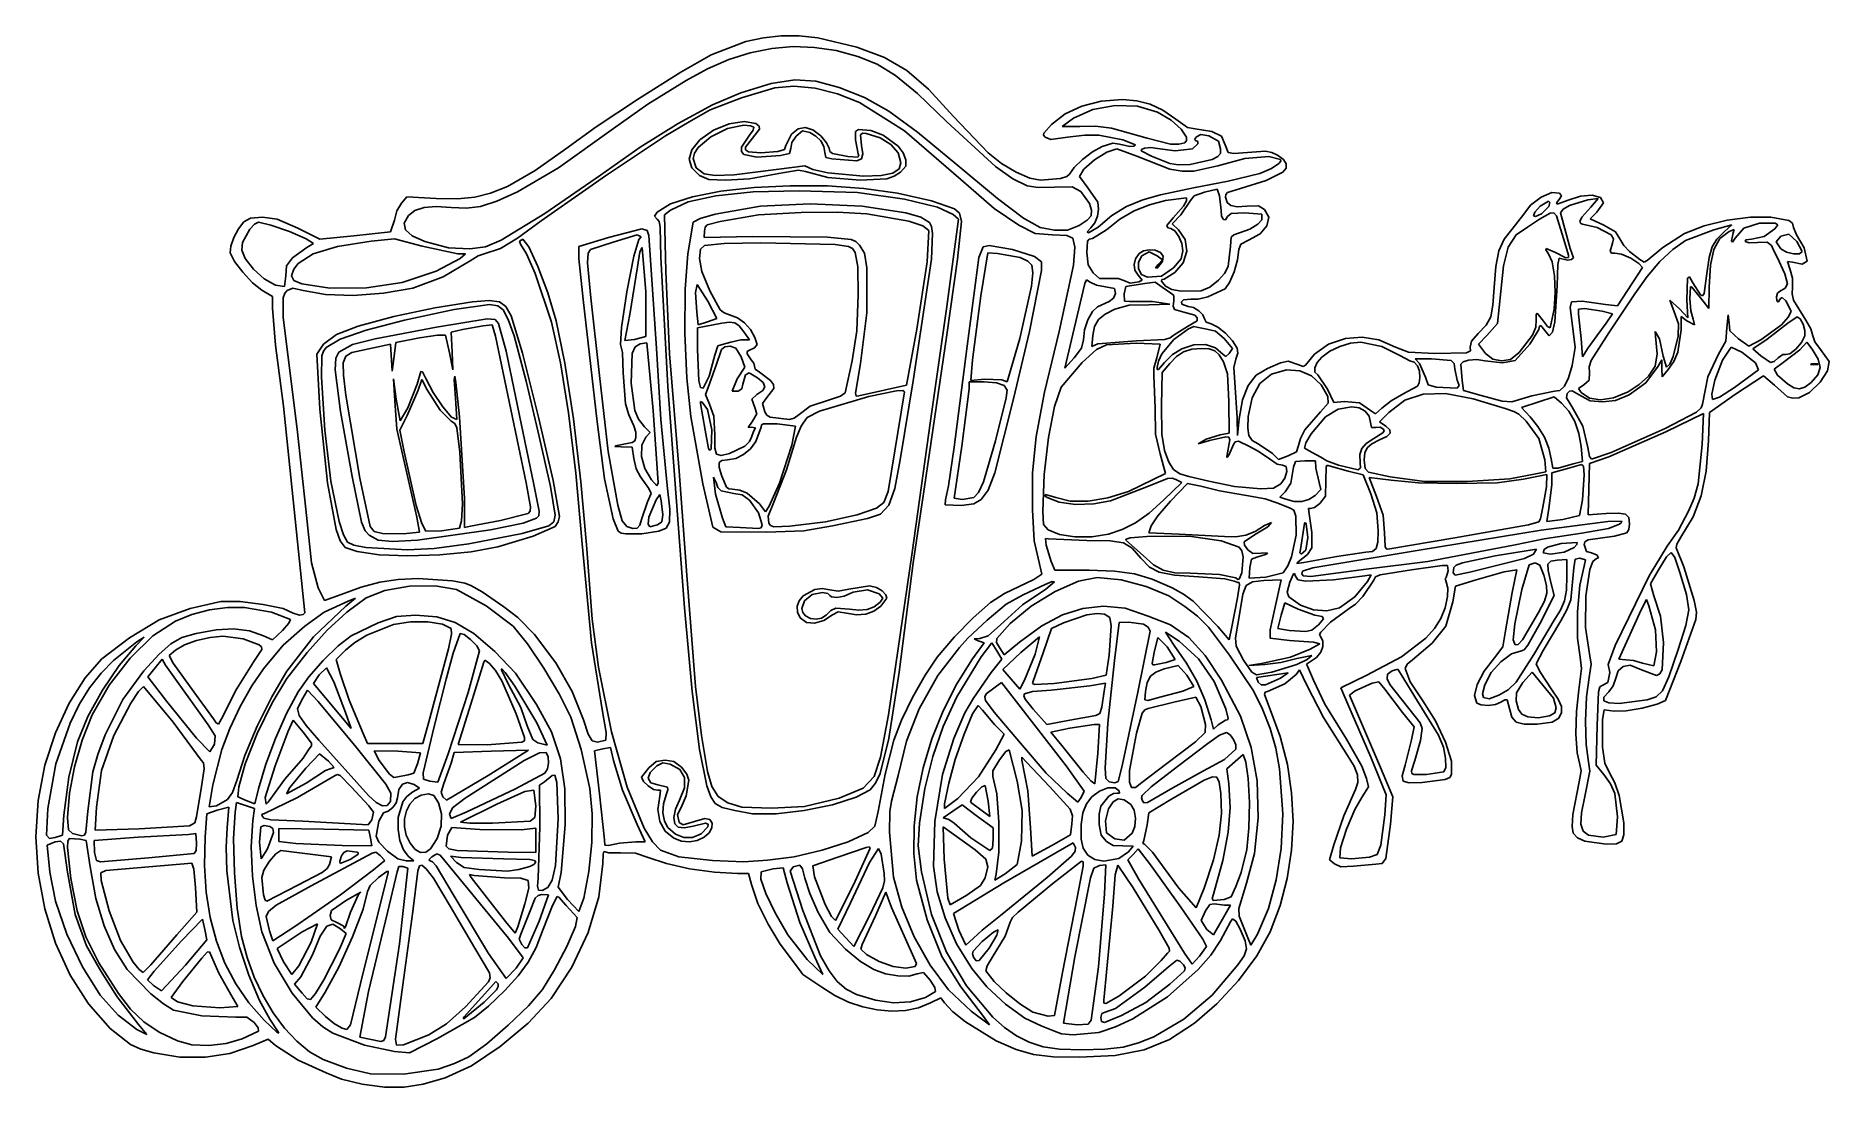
# Model space of a CAD drawing. Extents: x 13 to 161, y 188 to 275.
import ezdxf

# ---------------------------------------------------------------- set-up
doc = ezdxf.new("R2010")
doc.units = 0

msp = doc.modelspace()

# ---------------------------------------------------------------- linework, layer by layer
at = {"layer": 'Layer 1'}
for p, q in [((68.756671, 273.809211), (71.630141, 274.911429)), ((71.630141, 274.911429), (73.081091, 275.226597)), ((73.081091, 275.226597), (74.553006, 275.385094)), ((75.545167, 274.496399), (73.768369, 274.349817)), ((74.553006, 275.385094), (76.054505, 275.387385)), ((77.324119, 274.435555), (75.545167, 274.496399)), ((76.054505, 275.387385), (77.594203, 275.233935)), ((77.594203, 275.233935), (80.82267, 274.461679)), ((80.82267, 274.461679), (83.106468, 273.598877)), ((66.254355, 272.384316), (68.756671, 273.809211)), ((70.226149, 273.435066), (68.463181, 272.667243)), ((71.994954, 273.995982), (70.226149, 273.435066)), ((73.768369, 274.349817), (71.994954, 273.995982)), ((79.103999, 274.167111), (77.324119, 274.435555)), ((80.883579, 273.690894), (79.103999, 274.167111)), ((82.500547, 273.049569), (80.883579, 273.690894)), ((84.024578, 272.111516), (82.500547, 273.049569)), ((83.106468, 273.598877), (84.952102, 272.531055)), ((62.758245, 270.190181), (66.254355, 272.384316)), ((66.707278, 271.692686), (63.528629, 269.733573)), ((68.463181, 272.667243), (66.707278, 271.692686)), ((73.733603, 271.437433), (75.681173, 271.75109)), ((75.681173, 271.75109), (77.430114, 271.637493)), ((77.430114, 271.637493), (79.354993, 271.116914)), ((85.818638, 270.609853), (84.024578, 272.111516)), ((84.952102, 272.531055), (86.730314, 270.991458)), ((59.258942, 267.866554), (62.758245, 270.190181)), ((71.272876, 270.270873), (68.688472, 269.275041)), ((68.872462, 269.683507), (71.21284, 270.67625)), ((71.21284, 270.67625), (73.733603, 271.437433)), ((74.038274, 271.098123), (71.272876, 270.270873)), ((75.595141, 271.243061), (74.038274, 271.098123)), ((77.364421, 271.072014), (75.595141, 271.243061)), ((79.216405, 270.60774), (77.364421, 271.072014)), ((81.021383, 269.872996), (79.216405, 270.60774)), ((79.354993, 271.116914), (81.454351, 270.29297)), ((81.454351, 270.29297), (83.460256, 269.165111)), ((88.245696, 268.2777), (85.818638, 270.609853)), ((86.730314, 270.991458), (88.811845, 268.713332)), ((101.020785, 269.980668), (102.790396, 270.115906)), ((102.790396, 270.115906), (103.983839, 270.028027)), ((103.983839, 270.028027), (105.067811, 269.745382)), ((63.528629, 269.733573), (60.677761, 267.719721)), ((66.038415, 268.150745), (68.872462, 269.683507)), ((68.688472, 269.275041), (66.956604, 268.286274)), ((84.753092, 267.530773), (81.021383, 269.872996)), ((83.460256, 269.165111), (85.827293, 267.436384)), ((88.811845, 268.713332), (91.667965, 265.715585)), ((96.908053, 268.057561), (98.046016, 268.939739)), ((98.740595, 268.572086), (97.793446, 267.883334)), ((98.046016, 268.939739), (99.428125, 269.584694)), ((100.348615, 269.300363), (98.740595, 268.572086)), ((99.428125, 269.584694), (101.020785, 269.980668)), ((102.18914, 269.640615), (100.348615, 269.300363)), ((104.042658, 269.576438), (102.18914, 269.640615)), ((105.689657, 269.091426), (104.042658, 269.576438)), ((105.067811, 269.745382), (106.114202, 269.241427)), ((106.809491, 268.421832), (105.689657, 269.091426)), ((106.114202, 269.241427), (107.1949, 268.48962)), ((60.677761, 267.719721), (56.141488, 264.491169)), ((56.747049, 266.053185), (59.258942, 267.866554)), ((64.99525, 267.123515), (60.029463, 263.809696)), ((62.888983, 266.182287), (66.038415, 268.150745)), ((66.956604, 268.286274), (64.99525, 267.123515)), ((68.740699, 267.036649), (67.69514, 266.146914)), ((67.82919, 266.783629), (68.967573, 267.589304)), ((70.100953, 267.723153), (68.740699, 267.036649)), ((68.967573, 267.589304), (70.254673, 268.12177)), ((71.458164, 267.998249), (70.100953, 267.723153)), ((70.254673, 268.12177), (71.487606, 268.322034)), ((71.281329, 266.189263), (71.938106, 267.179364)), ((72.02355, 267.961681), (71.458164, 267.998249)), ((71.487606, 268.322034), (72.463488, 268.131105)), ((71.938106, 267.179364), (72.246393, 267.581462)), ((72.280584, 267.832493), (72.02355, 267.961681)), ((72.77547, 267.680386), (72.184062, 266.921235)), ((72.246393, 267.581462), (72.280584, 267.832493)), ((72.463488, 268.131105), (72.728486, 267.927342)), ((72.728486, 267.927342), (72.77547, 267.680386)), ((74.950235, 266.322648), (75.412253, 267.25533)), ((75.412253, 267.25533), (75.950883, 267.69283)), ((75.793603, 267.098262), (75.423254, 266.56684)), ((76.317219, 267.545494), (75.793603, 267.098262)), ((75.950883, 267.69283), (76.535324, 267.815195)), ((76.927947, 267.397054), (76.317219, 267.545494)), ((76.535324, 267.815195), (77.161824, 267.62264)), ((77.433154, 267.108634), (76.927947, 267.397054)), ((77.161824, 267.62264), (77.82663, 267.115384)), ((77.822852, 266.715794), (77.433154, 267.108634)), ((77.82663, 267.115384), (78.315959, 266.536482)), ((80.689477, 267.476155), (80.950638, 267.635311)), ((80.705954, 266.790953), (80.689477, 267.476155)), ((80.950638, 267.635311), (81.958734, 267.565697)), ((81.272638, 267.347001), (81.109928, 267.21328)), ((81.109928, 267.21328), (81.21289, 266.321558)), ((81.598143, 267.324706), (81.272638, 267.347001)), ((82.750038, 266.954549), (81.598143, 267.324706)), ((81.958734, 267.565697), (82.9998, 267.172554)), ((82.9998, 267.172554), (84.235184, 266.269337)), ((89.42922, 263.506279), (84.753092, 267.530773)), ((85.827293, 267.436384), (89.010047, 264.809835)), ((92.2918, 264.574714), (88.245696, 268.2777)), ((96.262841, 267.167454), (96.286336, 267.352982)), ((96.385496, 267.001274), (96.262841, 267.167454)), ((96.286336, 267.352982), (96.908053, 268.057561)), ((97.793446, 267.883334), (99.265763, 267.907328)), ((99.679063, 267.176072), (98.252432, 267.007158)), ((99.265763, 267.907328), (100.556045, 267.917147)), ((100.827312, 267.172501), (99.679063, 267.176072)), ((100.556045, 267.917147), (101.882388, 267.764652)), ((102.819114, 266.795936), (100.827312, 267.172501)), ((101.882388, 267.764652), (104.842719, 266.938053)), ((107.648816, 267.673365), (106.809491, 268.421832)), ((107.1949, 268.48962), (108.179406, 267.808319)), ((108.071221, 266.999768), (107.648816, 267.673365)), ((108.179406, 267.808319), (108.801061, 267.704235)), ((108.901428, 267.037833), (108.738187, 266.823635)), ((108.801061, 267.704235), (110.190399, 267.475842)), ((109.275205, 267.240255), (108.901428, 267.037833)), ((109.93065, 267.114961), (109.275205, 267.240255)), ((110.726514, 266.694374), (109.93065, 267.114961)), ((110.190399, 267.475842), (110.970829, 267.092775)), ((110.970829, 267.092775), (111.272179, 266.390765)), ((54.216786, 264.256219), (56.747049, 266.053185)), ((59.602449, 263.882456), (62.888983, 266.182287)), ((66.940444, 265.188931), (67.166627, 265.971774)), ((67.166627, 265.971774), (67.82919, 266.783629)), ((67.389665, 265.69089), (67.282015, 265.262124)), ((67.69514, 266.146914), (67.389665, 265.69089)), ((71.270215, 265.84175), (71.281329, 266.189263)), ((71.474506, 265.590054), (71.270215, 265.84175)), ((72.540976, 265.366492), (71.474506, 265.590054)), ((72.184062, 266.921235), (71.594084, 266.185253)), ((71.594084, 266.185253), (71.616061, 265.96206)), ((71.616061, 265.96206), (71.841733, 265.810697)), ((71.841733, 265.810697), (72.87488, 265.711168)), ((72.87488, 265.711168), (74.280999, 265.81675)), ((74.280999, 265.81675), (74.820573, 265.980716)), ((75.256056, 265.669944), (74.504076, 265.503331)), ((74.820573, 265.980716), (74.950235, 266.322648)), ((75.340958, 266.081582), (75.256056, 265.669944)), ((75.423254, 266.56684), (75.340958, 266.081582)), ((78.073751, 266.24976), (77.822852, 266.715794)), ((78.162559, 265.741761), (78.073751, 266.24976)), ((78.258901, 265.325534), (78.162559, 265.741761)), ((78.315959, 266.536482), (78.519486, 266.0917)), ((78.519486, 266.0917), (78.578707, 265.831407)), ((78.578707, 265.831407), (78.807574, 265.654328)), ((78.807574, 265.654328), (80.081473, 265.417132)), ((80.93699, 265.634494), (80.705954, 266.790953)), ((80.989907, 265.454772), (80.93699, 265.634494)), ((81.320375, 265.641145), (81.19552, 265.232296)), ((81.21289, 266.321558), (81.320375, 265.641145)), ((83.636091, 266.404242), (82.750038, 266.954549)), ((84.219477, 265.705094), (83.636091, 266.404242)), ((84.463376, 264.888417), (84.219477, 265.705094)), ((84.235184, 266.269337), (84.636324, 265.72464)), ((84.636324, 265.72464), (84.862314, 265.15129)), ((91.667965, 265.715585), (92.790541, 264.842622)), ((96.874305, 266.82277), (96.385496, 267.001274)), ((98.252432, 267.007158), (96.874305, 266.82277)), ((99.476235, 265.174756), (100.314368, 265.801381)), ((100.314368, 265.801381), (101.115111, 266.234332)), ((101.497467, 265.775524), (100.467585, 265.128092)), ((101.115111, 266.234332), (101.992182, 266.509033)), ((102.328977, 266.051045), (101.497467, 265.775524)), ((101.992182, 266.509033), (102.540294, 266.423909)), ((103.989449, 265.443353), (102.328977, 266.051045)), ((102.540294, 266.423909), (103.39802, 266.232539)), ((103.861173, 266.377207), (102.819114, 266.795936)), ((103.39802, 266.232539), (103.728768, 266.261106)), ((103.728768, 266.261106), (103.861173, 266.377207)), ((104.358881, 265.988093), (104.332113, 265.885134)), ((104.332113, 265.885134), (105.199646, 265.449283)), ((104.623435, 266.091584), (104.358881, 265.988093)), ((105.133962, 266.168627), (104.623435, 266.091584)), ((104.842719, 266.938053), (106.750476, 266.445131)), ((105.676223, 266.068385), (105.133962, 266.168627)), ((107.158233, 265.885344), (105.676223, 266.068385)), ((106.750476, 266.445131), (107.460827, 266.421457)), ((108.578814, 266.048378), (107.158233, 265.885344)), ((107.460827, 266.421457), (107.940297, 266.554787)), ((107.940297, 266.554787), (108.083451, 266.739091)), ((107.940297, 266.554787), (107.940297, 266.554787)), ((108.083451, 266.739091), (108.071221, 266.999768)), ((109.023285, 266.461977), (108.578814, 266.048378)), ((108.738187, 266.823635), (108.819885, 266.747525)), ((108.819885, 266.747525), (109.01689, 266.662292)), ((109.01689, 266.662292), (109.023285, 266.461977)), ((110.687949, 265.407148), (110.907377, 265.658903)), ((110.906399, 266.047434), (110.726514, 266.694374)), ((110.907377, 265.658903), (110.906399, 266.047434)), ((111.272179, 266.390765), (111.518349, 265.744273)), ((111.518349, 265.744273), (111.992229, 265.665375)), ((111.992229, 265.665375), (114.626253, 265.8448)), ((114.626253, 265.8448), (115.152701, 265.752005)), ((115.152701, 265.752005), (115.625609, 265.518382)), ((51.907482, 262.933325), (54.216786, 264.256219)), ((56.141488, 264.491169), (52.731639, 262.500439)), ((67.150981, 264.467891), (66.940444, 265.188931)), ((67.79858, 263.841443), (67.150981, 264.467891)), ((67.282015, 265.262124), (67.514332, 264.481646)), ((67.514332, 264.481646), (68.184847, 263.971195)), ((70.665043, 263.897279), (74.360693, 264.376892)), ((74.656242, 264.063699), (71.931404, 263.579601)), ((74.504076, 265.503331), (72.540976, 265.366492)), ((74.360693, 264.376892), (76.508709, 264.639915)), ((74.360693, 264.376892), (74.360693, 264.376892)), ((75.984557, 264.271207), (74.656242, 264.063699)), ((76.576992, 264.169645), (75.984557, 264.271207)), ((76.508709, 264.639915), (77.178469, 264.345224)), ((78.426239, 263.669821), (76.576992, 264.169645)), ((77.178469, 264.345224), (78.401957, 264.072684)), ((78.742563, 265.233445), (78.258901, 265.325534)), ((78.401957, 264.072684), (81.358816, 263.794696)), ((80.132668, 265.097733), (78.742563, 265.233445)), ((80.081473, 265.417132), (80.908084, 265.369594)), ((80.809294, 265.062122), (80.132668, 265.097733)), ((81.19552, 265.232296), (80.809294, 265.062122)), ((80.908084, 265.369594), (80.989907, 265.454772)), ((83.795519, 264.045171), (84.325856, 264.383997)), ((84.416609, 264.123716), (83.896538, 263.775772)), ((84.325856, 264.383997), (84.463376, 264.888417)), ((84.869487, 264.605606), (84.416609, 264.123716)), ((84.862314, 265.15129), (84.869487, 264.605606)), ((89.010047, 264.809835), (92.444484, 261.938402)), ((93.727608, 263.564273), (92.2918, 264.574714)), ((92.790541, 264.842622), (93.989693, 264.120407)), ((93.989693, 264.120407), (95.112961, 263.628635)), ((98.413093, 263.952887), (98.782036, 264.507558)), ((98.782036, 264.507558), (99.476235, 265.174756)), ((99.591441, 264.368649), (99.221146, 263.757095)), ((100.467585, 265.128092), (99.591441, 264.368649)), ((106.713565, 264.380608), (103.989449, 265.443353)), ((105.199646, 265.449283), (106.716576, 264.822236)), ((107.729164, 264.197528), (106.713565, 264.380608)), ((106.716576, 264.822236), (107.422078, 264.725078)), ((107.422078, 264.725078), (108.378833, 264.764705)), ((108.699763, 264.197452), (107.729164, 264.197528)), ((108.378833, 264.764705), (110.206615, 265.170532)), ((110.662853, 264.642212), (108.699763, 264.197452)), ((110.206615, 265.170532), (110.687949, 265.407148)), ((110.206615, 265.170532), (110.206615, 265.170532)), ((112.906285, 265.25015), (110.662853, 264.642212)), ((114.897442, 265.427893), (112.906285, 265.25015)), ((114.151006, 263.999729), (115.122901, 264.412426)), ((116.041246, 264.111064), (114.664433, 263.427593)), ((115.870744, 265.168758), (114.897442, 265.427893)), ((115.122901, 264.412426), (115.732535, 264.840563)), ((115.625609, 265.518382), (116.104649, 265.176323)), ((115.732535, 264.840563), (115.900137, 265.041737)), ((115.900137, 265.041737), (115.870744, 265.168758)), ((116.316866, 264.457769), (116.041246, 264.111064)), ((116.104649, 265.176323), (116.336534, 264.81782)), ((116.336534, 264.81782), (116.316866, 264.457769)), ((50.513389, 262.372318), (51.907482, 262.933325)), ((60.029463, 263.809696), (54.694729, 260.100585)), ((55.01414, 260.704253), (59.602449, 263.882456)), ((68.568669, 263.517198), (67.79858, 263.841443)), ((67.79858, 263.841443), (67.79858, 263.841443)), ((68.184847, 263.971195), (69.105361, 263.854032)), ((69.937777, 263.463488), (68.568669, 263.517198)), ((69.105361, 263.854032), (70.665043, 263.897279)), ((69.571085, 262.538961), (72.322111, 262.845912)), ((71.931404, 263.579601), (69.937777, 263.463488)), ((76.054249, 262.589488), (72.240912, 262.483657)), ((72.322111, 262.845912), (75.312198, 262.996955)), ((75.312198, 262.996955), (78.386693, 262.979753)), ((80.857337, 262.446079), (76.054249, 262.589488)), ((78.386693, 262.979753), (81.390945, 262.78197)), ((81.096553, 263.447001), (78.426239, 263.669821)), ((83.282966, 263.570063), (81.096553, 263.447001)), ((81.358816, 263.794696), (82.82297, 263.854538)), ((81.390945, 262.78197), (84.1703, 262.391267)), ((82.82297, 263.854538), (83.795519, 264.045171)), ((83.896538, 263.775772), (83.282966, 263.570063)), ((92.186311, 261.128314), (89.42922, 263.506279)), ((94.915324, 263.001078), (93.727608, 263.564273)), ((95.805188, 262.863501), (94.915324, 263.001078)), ((95.112961, 263.628635), (96.007888, 263.447001)), ((97.170635, 262.878557), (95.805188, 262.863501)), ((96.007888, 263.447001), (97.664882, 263.58918)), ((98.635288, 262.894693), (97.170635, 262.878557)), ((97.664882, 263.58918), (98.180589, 263.749233)), ((98.180589, 263.749233), (98.413093, 263.952887)), ((99.345812, 262.508996), (98.635288, 262.894693)), ((99.221146, 263.757095), (99.928951, 262.825276)), ((99.928951, 262.825276), (100.751674, 261.632154)), ((105.920153, 262.232356), (108.650859, 262.829696)), ((108.650859, 262.829696), (111.535066, 263.366288)), ((110.629342, 262.710071), (109.580039, 262.452788)), ((110.803453, 262.16655), (110.629342, 262.710071)), ((112.548148, 262.767999), (111.475554, 262.44042)), ((111.535066, 263.366288), (114.151006, 263.999729)), ((114.664433, 263.427593), (112.548148, 262.767999)), ((42.769292, 260.932894), (43.134001, 261.550002)), ((43.134001, 261.550002), (43.583964, 262.070518)), ((43.583964, 262.070518), (46.016251, 261.95457)), ((45.009353, 261.199186), (44.240795, 260.950231)), ((46.013406, 261.284631), (45.009353, 261.199186)), ((47.242696, 261.204632), (46.013406, 261.284631)), ((46.016251, 261.95457), (47.80597, 261.922514)), ((48.514104, 261.129903), (47.242696, 261.204632)), ((47.80597, 261.922514), (49.225617, 262.048572)), ((49.694834, 261.283686), (48.514104, 261.129903)), ((49.225617, 262.048572), (50.513389, 262.372318)), ((51.02173, 261.721893), (49.694834, 261.283686)), ((52.731639, 262.500439), (51.02173, 261.721893)), ((64.298898, 260.806036), (65.404826, 261.506686)), ((66.858211, 261.671943), (65.401173, 260.982998)), ((65.404826, 261.506686), (67.213773, 262.08844)), ((69.156845, 262.174986), (66.858211, 261.671943)), ((67.213773, 262.08844), (69.571085, 262.538961)), ((69.093304, 260.649692), (72.8532, 261.301951)), ((72.240912, 262.483657), (69.156845, 262.174986)), ((72.8532, 261.301951), (76.946132, 261.51328)), ((76.946132, 261.51328), (81.263022, 261.301492)), ((84.765676, 261.880213), (80.857337, 262.446079)), ((81.263022, 261.301492), (84.86765, 260.756079)), ((84.1703, 262.391267), (86.983072, 261.745825)), ((87.479093, 261.23725), (84.765676, 261.880213)), ((86.983072, 261.745825), (88.89389, 261.088743)), ((88.772218, 260.618299), (87.479093, 261.23725)), ((88.89389, 261.088743), (89.301644, 260.725448)), ((94.215989, 259.728548), (92.186311, 261.128314)), ((92.444484, 261.938402), (94.588619, 260.308222)), ((100.072272, 261.521316), (99.345812, 262.508996)), ((100.234112, 260.980441), (100.072272, 261.521316)), ((100.751674, 261.632154), (100.807073, 261.069295)), ((101.913451, 260.533034), (103.134219, 261.281835)), ((103.134219, 261.281835), (104.460158, 261.843321)), ((105.016639, 261.431731), (103.763329, 260.916266)), ((104.460158, 261.843321), (105.920153, 262.232356)), ((106.335294, 261.769094), (105.016639, 261.431731)), ((108.088461, 261.995828), (106.335294, 261.769094)), ((106.984377, 260.343584), (107.833364, 261.311519)), ((108.42069, 261.768716), (107.607117, 260.599003)), ((107.833364, 261.311519), (108.073241, 261.746131)), ((108.073241, 261.746131), (108.088461, 261.995828)), ((108.711794, 262.162829), (108.42069, 261.768716)), ((109.580039, 262.452788), (108.711794, 262.162829)), ((110.944005, 260.946213), (110.803453, 262.16655)), ((111.324563, 262.274804), (111.31539, 262.04003)), ((111.31539, 262.04003), (111.448186, 261.618766)), ((111.475554, 262.44042), (111.324563, 262.274804)), ((111.448186, 261.618766), (111.756461, 261.366122)), ((111.756461, 261.366122), (112.281735, 261.26445)), ((112.281735, 261.26445), (113.065526, 261.296103)), ((113.065526, 261.296103), (114.045029, 261.324909)), ((114.045029, 261.324909), (114.546578, 261.036798)), ((135.976953, 260.650015), (136.543621, 261.398129)), ((136.543621, 261.398129), (137.420995, 262.050203)), ((137.344048, 261.306261), (136.908567, 260.821893)), ((138.02717, 261.733433), (137.344048, 261.306261)), ((137.420995, 262.050203), (138.319404, 262.436804)), ((137.438793, 260.686088), (138.067723, 261.291492)), ((138.139822, 261.620856), (138.02717, 261.733433)), ((138.067723, 261.291492), (138.139822, 261.620856)), ((138.067723, 261.291492), (138.067723, 261.291492)), ((138.319404, 262.436804), (138.949173, 262.388498)), ((138.904926, 261.857624), (138.688892, 261.572178)), ((138.688892, 261.572178), (138.740293, 261.467228)), ((138.740293, 261.467228), (139.650504, 261.798405)), ((139.107598, 262.160724), (138.904926, 261.857624)), ((138.949173, 262.388498), (139.107598, 262.160724)), ((139.774306, 261.373287), (139.230915, 261.055031)), ((139.650504, 261.798405), (140.686806, 262.146869)), ((141.286893, 261.828719), (139.774306, 261.373287)), ((140.686806, 262.146869), (141.632265, 262.221321)), ((140.7899, 260.399204), (141.542124, 261.219889)), ((142.128917, 261.941057), (141.286893, 261.828719)), ((141.542124, 261.219889), (142.128917, 261.941057)), ((141.632265, 262.221321), (142.321107, 262.033283)), ((142.587559, 261.594277), (142.028328, 260.817584)), ((142.321107, 262.033283), (142.587559, 261.594277)), ((29.657251, 259.44729), (30.096155, 259.999103)), ((30.096155, 259.999103), (30.665993, 260.329033)), ((30.994023, 259.81168), (30.600629, 259.404687)), ((30.665993, 260.329033), (31.643278, 260.401084)), ((31.326478, 259.972769), (30.994023, 259.81168)), ((32.342073, 259.738576), (31.326478, 259.972769)), ((31.643278, 260.401084), (32.867282, 260.241882)), ((33.868834, 259.202366), (32.342073, 259.738576)), ((32.867282, 260.241882), (34.57091, 259.487361)), ((42.228471, 259.197211), (42.558547, 260.141343)), ((42.558547, 260.141343), (42.769292, 260.932894)), ((43.717986, 260.539703), (43.368751, 259.892583)), ((43.368751, 259.892583), (43.466652, 259.337677)), ((44.240795, 260.950231), (43.717986, 260.539703)), ((51.400781, 258.499078), (55.01414, 260.704253)), ((54.694729, 260.100585), (52.731639, 258.656885)), ((64.070503, 260.480292), (64.298898, 260.806036)), ((64.289463, 260.241924), (64.070503, 260.480292)), ((64.453104, 260.030541), (64.289463, 260.241924)), ((64.54689, 259.56113), (64.453104, 260.030541)), ((65.401173, 260.982998), (64.904473, 260.602695)), ((64.904473, 260.602695), (65.010609, 255.90151)), ((66.82269, 257.363577), (67.281891, 259.982861)), ((67.281891, 259.982861), (67.843471, 260.294288)), ((67.843471, 260.294288), (69.093304, 260.649692)), ((68.42384, 259.75488), (68.265927, 259.562445)), ((69.507125, 260.052469), (68.42384, 259.75488)), ((72.668804, 260.596369), (69.507125, 260.052469)), ((76.208001, 260.792066), (72.668804, 260.596369)), ((79.199274, 260.806019), (76.208001, 260.792066)), ((81.651111, 260.680944), (79.199274, 260.806019)), ((85.124302, 260.077445), (81.651111, 260.680944)), ((84.86765, 260.756079), (86.110297, 260.386229)), ((86.279029, 259.685293), (85.124302, 260.077445)), ((86.110297, 260.386229), (86.823796, 259.966532)), ((86.772894, 259.306138), (86.279029, 259.685293)), ((86.823796, 259.966532), (86.997377, 259.636053)), ((86.997377, 259.636053), (87.086143, 259.061267)), ((88.253234, 253.024297), (89.215349, 260.233336)), ((89.215349, 260.233336), (88.772218, 260.618299)), ((89.472054, 260.038), (89.147817, 256.91928)), ((89.301644, 260.725448), (89.472054, 260.038)), ((95.563538, 259.03794), (94.215989, 259.728548)), ((94.588619, 260.308222), (95.980628, 259.556835)), ((98.249253, 259.330635), (99.196203, 259.715749)), ((99.196203, 259.715749), (99.869931, 260.151529)), ((99.869931, 260.151529), (100.211952, 260.522301)), ((100.493968, 259.942021), (100.164908, 259.519619)), ((100.211952, 260.522301), (100.234112, 260.980441)), ((100.714597, 260.482248), (100.493968, 259.942021)), ((100.807073, 261.069295), (100.714597, 260.482248)), ((100.768966, 259.582058), (101.913451, 260.533034)), ((102.578343, 260.224172), (101.46466, 259.356926)), ((103.763329, 260.916266), (102.578343, 260.224172)), ((106.470019, 259.699495), (106.984377, 260.343584)), ((106.528227, 259.516707), (106.470019, 259.699495)), ((107.607117, 260.599003), (106.903588, 259.856084)), ((106.903588, 259.856084), (107.432475, 259.362861)), ((110.988338, 260.479055), (110.944005, 260.946213)), ((111.132776, 260.198628), (110.988338, 260.479055)), ((111.31412, 260.165717), (111.132776, 260.198628)), ((111.469173, 260.441105), (111.31412, 260.165717)), ((111.769481, 260.713562), (111.469173, 260.441105)), ((112.87024, 260.763403), (111.769481, 260.713562)), ((114.302692, 260.637278), (112.87024, 260.763403)), ((113.310799, 259.417542), (113.974364, 259.826441)), ((113.974364, 259.826441), (114.308221, 260.167897)), ((114.737477, 259.677349), (114.166652, 259.006916)), ((114.308221, 260.167897), (114.302692, 260.637278)), ((114.546578, 261.036798), (114.882555, 260.389581)), ((114.882555, 260.389581), (114.737477, 259.677349)), ((135.010209, 259.380032), (135.976953, 260.650015)), ((137.294877, 260.22518), (136.304996, 259.571184)), ((136.908567, 260.821893), (136.786414, 260.509843)), ((136.786414, 260.509843), (136.966764, 260.440959)), ((136.966764, 260.440959), (137.438793, 260.686088)), ((138.157884, 260.737442), (137.294877, 260.22518)), ((138.46737, 260.759312), (138.157884, 260.737442)), ((138.698696, 260.505868), (138.46737, 260.759312)), ((139.371646, 258.268212), (138.698696, 260.505868)), ((139.230915, 261.055031), (139.018309, 260.76497)), ((139.018309, 260.76497), (139.833629, 257.799649)), ((140.629514, 260.038638), (140.7899, 260.399204)), ((140.69523, 259.87446), (140.629514, 260.038638)), ((140.847549, 259.826942), (140.69523, 259.87446)), ((142.053092, 259.537874), (140.847549, 259.826942)), ((142.028328, 260.817584), (141.469096, 260.260723)), ((141.469096, 260.260723), (142.608331, 259.725895)), ((142.608331, 259.725895), (143.565115, 259.182264)), ((149.279906, 259.057957), (150.910099, 259.677016)), ((150.910099, 259.677016), (152.821211, 260.142661)), ((153.205626, 259.771951), (151.696084, 259.346363)), ((152.581232, 259.214376), (153.205626, 259.771951)), ((152.821211, 260.142661), (154.744925, 260.404023)), ((155.482062, 259.893772), (154.190158, 259.482769)), ((154.744925, 260.404023), (156.412921, 260.410236)), ((156.788149, 259.905163), (155.482062, 259.893772)), ((156.412921, 260.410236), (157.912762, 260.130439)), ((156.755434, 259.430228), (156.993785, 259.753846)), ((156.993785, 259.753846), (156.788149, 259.905163)), ((157.912762, 260.130439), (158.208682, 259.894607)), ((158.208682, 259.894607), (158.292267, 259.553646)), ((29.017503, 257.989736), (29.270519, 258.715572)), ((29.270519, 258.715572), (29.657251, 259.44729)), ((29.997064, 258.310641), (29.930924, 257.682198)), ((30.600629, 259.404687), (29.997064, 258.310641)), ((35.259528, 258.613692), (33.868834, 259.202366)), ((34.57091, 259.487361), (36.397991, 258.579604)), ((35.866922, 258.222108), (35.259528, 258.613692)), ((35.310727, 257.879837), (35.866922, 258.222108)), ((36.397991, 258.579604), (39.210937, 258.860413)), ((40.627481, 258.405724), (37.842807, 257.984204)), ((39.210937, 258.860413), (42.228471, 259.197211)), ((42.559272, 258.608244), (40.627481, 258.405724)), ((44.86509, 257.987669), (42.559272, 258.608244)), ((43.466652, 259.337677), (44.028272, 258.84874)), ((44.028272, 258.84874), (45.070192, 258.399524)), ((45.070192, 258.399524), (47.027585, 257.865589)), ((50.08374, 257.946842), (51.400781, 258.499078)), ((52.731639, 258.656885), (51.331303, 257.799151)), ((51.400781, 258.499078), (51.400781, 258.499078)), ((52.919397, 258.41451), (53.18576, 258.583073)), ((52.980982, 258.159833), (52.919397, 258.41451)), ((53.48562, 257.37896), (52.980982, 258.159833)), ((53.18576, 258.583073), (53.693005, 257.947864)), ((57.82306, 257.975082), (60.274302, 258.717371)), ((60.64859, 258.322506), (58.781459, 257.714517)), ((60.274302, 258.717371), (63.019839, 259.4246)), ((62.629587, 258.930497), (60.64859, 258.322506)), ((62.364291, 257.163646), (62.773187, 258.540627)), ((62.982871, 258.778652), (62.629587, 258.930497)), ((62.773187, 258.540627), (62.982871, 258.778652)), ((63.019839, 259.4246), (63.455796, 259.304931)), ((63.455796, 259.304931), (63.607594, 258.887069)), ((63.607594, 258.887069), (64.246895, 249.550062)), ((64.599727, 257.087374), (64.54689, 259.56113)), ((68.218439, 259.250427), (68.179002, 258.706867)), ((68.179002, 258.706867), (72.19893, 258.796712)), ((69.831979, 258.208868), (68.213272, 258.044026)), ((68.265927, 259.562445), (68.218439, 259.250427)), ((72.860652, 258.286877), (69.831979, 258.208868)), ((72.19893, 258.796712), (78.395333, 258.741273)), ((79.016504, 258.144116), (72.860652, 258.286877)), ((78.395333, 258.741273), (80.33667, 258.545324)), ((80.115704, 257.980427), (79.016504, 258.144116)), ((80.33667, 258.545324), (80.73408, 258.375365)), ((80.73408, 258.375365), (81.045863, 258.083864)), ((86.631423, 256.710792), (86.772894, 259.306138)), ((87.086143, 259.061267), (86.982313, 256.919874)), ((97.00492, 258.930497), (95.563538, 259.03794)), ((95.980628, 259.556835), (97.158689, 259.321784)), ((98.19179, 258.872283), (97.00492, 258.930497)), ((97.158689, 259.321784), (98.249253, 259.330635)), ((98.688833, 258.666326), (98.19179, 258.872283)), ((98.860686, 257.923763), (98.688833, 258.666326)), ((99.906044, 258.412493), (99.85018, 257.463994)), ((100.164908, 259.519619), (99.872291, 259.198384)), ((99.872291, 259.198384), (99.984439, 259.10421)), ((100.042985, 258.570998), (99.906044, 258.412493)), ((99.984439, 259.10421), (100.768966, 259.582058)), ((100.300894, 258.645619), (100.042985, 258.570998)), ((101.46466, 259.356926), (100.300894, 258.645619)), ((100.768966, 259.582058), (100.768966, 259.582058)), ((106.801787, 259.451632), (106.528227, 259.516707)), ((107.118708, 259.267152), (106.801787, 259.451632)), ((107.439393, 258.807694), (107.118708, 259.267152)), ((107.432475, 259.362861), (107.981387, 258.540764)), ((107.687667, 258.214228), (107.439393, 258.807694)), ((107.787353, 257.627725), (107.687667, 258.214228)), ((107.981387, 258.540764), (108.104257, 257.58887)), ((111.713529, 257.996796), (111.77111, 258.737621)), ((111.77111, 258.737621), (111.992275, 258.930497)), ((111.992275, 258.930497), (113.310799, 259.417542)), ((112.57659, 258.158304), (112.427379, 257.730581)), ((113.225385, 258.485099), (112.57659, 258.158304)), ((114.166652, 259.006916), (113.225385, 258.485099)), ((133.924318, 257.611362), (134.359662, 258.584273)), ((134.359662, 258.584273), (135.010209, 259.380032)), ((135.364118, 258.949294), (134.706618, 257.913959)), ((136.304996, 259.571184), (135.364118, 258.949294)), ((139.671902, 257.269368), (139.371646, 258.268212)), ((143.205414, 258.93777), (142.053092, 259.537874)), ((143.125356, 257.575572), (143.315634, 258.26152)), ((143.405764, 258.606872), (143.205414, 258.93777)), ((143.315634, 258.26152), (143.405764, 258.606872)), ((143.565115, 259.182264), (143.940324, 258.610578)), ((143.940324, 258.610578), (144.255742, 258.066077)), ((147.498175, 257.89782), (149.279906, 259.057957)), ((149.376299, 258.460851), (148.323817, 257.730663)), ((151.696084, 259.346363), (149.376299, 258.460851)), ((151.555447, 257.940325), (151.946463, 258.581198)), ((152.211456, 258.629675), (151.709357, 257.737031)), ((151.946463, 258.581198), (152.581232, 259.214376)), ((152.964532, 259.204221), (152.211456, 258.629675)), ((153.400324, 259.388339), (152.964532, 259.204221)), ((153.157685, 258.443683), (153.296104, 259.105644)), ((153.263507, 258.321342), (153.157685, 258.443683)), ((153.481275, 258.654306), (153.263507, 258.321342)), ((153.296104, 259.105644), (153.400324, 259.388339)), ((154.190158, 259.482769), (153.481275, 258.654306)), ((154.290305, 258.388187), (154.357964, 258.534488)), ((154.61763, 258.270263), (154.290305, 258.388187)), ((154.357964, 258.534488), (154.810576, 258.583073)), ((155.330711, 258.29817), (154.61763, 258.270263)), ((154.810576, 258.583073), (155.870222, 258.806739)), ((156.123753, 258.323403), (155.330711, 258.29817)), ((155.870222, 258.806739), (156.755434, 259.430228)), ((156.46783, 258.059438), (156.123753, 258.323403)), ((157.255223, 258.821465), (156.864566, 258.36728)), ((156.864566, 258.36728), (157.252599, 257.769138)), ((157.905704, 258.988375), (157.255223, 258.821465)), ((158.578893, 258.376445), (157.905704, 258.988375)), ((158.292267, 259.553646), (158.540405, 258.946296)), ((158.540405, 258.946296), (159.172904, 257.862274)), ((159.006119, 257.573482), (158.578893, 258.376445)), ((28.979749, 257.455564), (29.017503, 257.989736)), ((29.342385, 256.738894), (28.979749, 257.455564)), ((30.021704, 255.841782), (29.342385, 256.738894)), ((29.930924, 257.682198), (30.213286, 256.990434)), ((30.213286, 256.990434), (30.891555, 256.088727)), ((33.627911, 256.380411), (34.137354, 257.037017)), ((34.137354, 257.037017), (35.310727, 257.879837)), ((35.842596, 257.377847), (34.590902, 256.57103)), ((37.842807, 257.984204), (35.842596, 257.377847)), ((47.809723, 257.36131), (44.86509, 257.987669)), ((46.009709, 255.933955), (48.002379, 256.987504)), ((48.835496, 256.77897), (46.591726, 255.474374)), ((47.027585, 257.865589), (48.813071, 257.781889)), ((48.448539, 257.35553), (47.809723, 257.36131)), ((48.002379, 256.987504), (48.448539, 257.35553)), ((48.813071, 257.781889), (50.08374, 257.946842)), ((49.483101, 257.194829), (48.835496, 256.77897)), ((49.995503, 257.368789), (49.483101, 257.194829)), ((51.331303, 257.799151), (49.995503, 257.368789)), ((54.205557, 255.743215), (53.48562, 257.37896)), ((53.693005, 257.947864), (54.436286, 256.326683)), ((57.820441, 256.990163), (57.82306, 257.975082)), ((58.164267, 253.602785), (57.820441, 256.990163)), ((58.59252, 257.425953), (58.532577, 256.612275)), ((58.781459, 257.714517), (58.59252, 257.425953)), ((61.798527, 254.223493), (62.364291, 257.163646)), ((62.874696, 257.522787), (62.668825, 256.278785)), ((63.053237, 257.899311), (62.874696, 257.522787)), ((63.348996, 254.213619), (63.053237, 257.899311)), ((65.189958, 246.39301), (64.599727, 257.087374)), ((66.613811, 254.438719), (66.82269, 257.363577)), ((67.882592, 257.764316), (67.811729, 256.989248)), ((67.811729, 256.989248), (67.983718, 255.90395)), ((68.213272, 258.044026), (67.882592, 257.764316)), ((80.45522, 257.797697), (80.115704, 257.980427)), ((80.683403, 257.484771), (80.45522, 257.797697)), ((80.89194, 256.279507), (80.683403, 257.484771)), ((81.045863, 258.083864), (81.454728, 257.410467)), ((81.454728, 257.410467), (81.650922, 256.210933)), ((86.982313, 256.919874), (85.460767, 246.857533)), ((85.768877, 251.140086), (86.631423, 256.710792)), ((89.147817, 256.91928), (88.247917, 250.679188)), ((89.938344, 249.723776), (90.916011, 257.064554)), ((90.916011, 257.064554), (91.262142, 257.944632)), ((91.652304, 257.453947), (91.078713, 253.892856)), ((91.262142, 257.944632), (91.751243, 258.05928)), ((92.447477, 257.40622), (91.652304, 257.453947)), ((91.751243, 258.05928), (93.677311, 257.726342)), ((94.31501, 257.056811), (92.447477, 257.40622)), ((93.677311, 257.726342), (95.523586, 257.140384)), ((94.961647, 256.762873), (94.31501, 257.056811)), ((95.28617, 256.434199), (94.961647, 256.762873)), ((95.523586, 257.140384), (96.094284, 256.719261)), ((96.094284, 256.719261), (96.091242, 255.985804)), ((98.732405, 256.417347), (98.860686, 257.923763)), ((99.85018, 257.463994), (99.948787, 256.467732)), ((103.743619, 256.477769), (103.856264, 256.94984)), ((103.856264, 256.94984), (104.158646, 257.39912)), ((104.396563, 257.19338), (104.102096, 256.677845)), ((104.102096, 256.677845), (104.106558, 256.11621)), ((104.158646, 257.39912), (104.513832, 257.617359)), ((104.99963, 257.522273), (104.396563, 257.19338)), ((104.513832, 257.617359), (104.990031, 257.704675)), ((104.990031, 257.704675), (105.490861, 257.657144)), ((105.669097, 257.209949), (104.99963, 257.522273)), ((105.490861, 257.657144), (105.919939, 257.470841)), ((106.087895, 256.74676), (105.645799, 256.183351)), ((106.088855, 256.879097), (105.669097, 257.209949)), ((105.73348, 256.489726), (106.088855, 256.879097)), ((105.919939, 257.470841), (106.163425, 257.181873)), ((106.163425, 257.181873), (106.087895, 256.74676)), ((107.007753, 256.215107), (107.639165, 256.953982)), ((107.81255, 256.636469), (107.117727, 255.812847)), ((107.639165, 256.953982), (107.787353, 257.627725)), ((108.104257, 257.58887), (107.81255, 256.636469)), ((111.523842, 256.318106), (111.713529, 257.996796)), ((112.313667, 256.876697), (112.027944, 255.890288)), ((112.427379, 257.730581), (112.313667, 256.876697)), ((133.662002, 256.324704), (133.924318, 257.611362)), ((134.706618, 257.913959), (134.294843, 256.374511)), ((137.801456, 257.687344), (137.8473, 257.808959)), ((138.025457, 257.379251), (137.801456, 257.687344)), ((137.8473, 257.808959), (138.599697, 257.46939)), ((138.332104, 256.693926), (138.025457, 257.379251)), ((138.528431, 255.550658), (138.332104, 256.693926)), ((138.599697, 257.46939), (139.475519, 257.037594)), ((138.918456, 257.012636), (138.792272, 256.492768)), ((139.58991, 256.850318), (138.918456, 257.012636)), ((139.475519, 257.037594), (139.674596, 257.067558)), ((139.938475, 256.896462), (139.58991, 256.850318)), ((139.674596, 257.067558), (139.671902, 257.269368)), ((139.833629, 257.799649), (140.089083, 257.025249)), ((140.089083, 257.025249), (139.938475, 256.896462)), ((143.253529, 257.425271), (143.125356, 257.575572)), ((143.524238, 257.428719), (143.253529, 257.425271)), ((144.067955, 257.33757), (143.524238, 257.428719)), ((144.829303, 257.00014), (144.067955, 257.33757)), ((144.255742, 258.066077), (144.743407, 257.572105)), ((144.743407, 257.572105), (145.589554, 256.89318)), ((145.50703, 256.57588), (144.829303, 257.00014)), ((145.589554, 256.89318), (145.956998, 256.681477)), ((145.956998, 256.681477), (146.186556, 256.814056)), ((146.186556, 256.814056), (147.498175, 257.89782)), ((147.253749, 256.734118), (146.194698, 255.50117)), ((148.323817, 257.730663), (147.253749, 256.734118)), ((151.134513, 255.748769), (151.315643, 257.070076)), ((151.315643, 257.070076), (151.555447, 257.940325)), ((151.709357, 257.737031), (151.423208, 256.428479)), ((156.67283, 257.619163), (156.46783, 258.059438)), ((156.955132, 257.080166), (156.67283, 257.619163)), ((157.579523, 255.713705), (156.955132, 257.080166)), ((157.252599, 257.769138), (157.705038, 257.498678)), ((157.705038, 257.498678), (158.287982, 257.360308)), ((158.214653, 256.667947), (157.787439, 256.732372)), ((157.787439, 256.732372), (158.027045, 256.031702)), ((159.025996, 256.510756), (158.214653, 256.667947)), ((158.287982, 257.360308), (158.791616, 257.377439)), ((158.791616, 257.377439), (159.006119, 257.573482)), ((159.006119, 257.573482), (159.006119, 257.573482)), ((159.432563, 256.771731), (159.025996, 256.510756)), ((159.172904, 257.862274), (159.432563, 256.771731)), ((30.833394, 254.981473), (30.021704, 255.841782)), ((30.891555, 256.088727), (31.7941, 255.302823)), ((31.7941, 255.302823), (32.717337, 254.778787)), ((33.457679, 254.662685), (33.578159, 255.561534)), ((33.578159, 255.561534), (33.627911, 256.380411)), ((33.578159, 255.561534), (33.578159, 255.561534)), ((34.234516, 256.087567), (34.051779, 255.548131)), ((34.051779, 255.548131), (34.244974, 255.175649)), ((34.590902, 256.57103), (34.234516, 256.087567)), ((34.244974, 255.175649), (34.900892, 254.878526)), ((43.205106, 254.999116), (46.009709, 255.933955)), ((46.591726, 255.474374), (44.076202, 254.533164)), ((55.564174, 251.719911), (54.205557, 255.743215)), ((54.436286, 256.326683), (55.24178, 254.146198)), ((58.532577, 256.612275), (58.798356, 253.721674)), ((62.668825, 256.278785), (62.036175, 252.353616)), ((65.010609, 255.90151), (65.306043, 249.095589)), ((67.983718, 255.90395), (68.659426, 254.305747)), ((80.913656, 253.986997), (80.89194, 256.279507)), ((81.650922, 256.210933), (81.64951, 252.49924)), ((96.091242, 255.985804), (95.096748, 250.939756)), ((95.248875, 254.688161), (95.367522, 255.802841)), ((95.367522, 255.802841), (95.28617, 256.434199)), ((97.549911, 250.939756), (98.732405, 256.417347)), ((99.808903, 255.221836), (99.681603, 254.911201)), ((100.12008, 255.016151), (99.808903, 255.221836)), ((99.948787, 256.467732), (100.351725, 255.806049)), ((100.351725, 255.806049), (100.897846, 255.338298)), ((100.897846, 255.338298), (101.701481, 255.320107)), ((101.701481, 255.320107), (102.424255, 255.319874)), ((102.424255, 255.319874), (102.888582, 255.167843)), ((102.888582, 255.167843), (103.430001, 254.950954)), ((103.821931, 256.016046), (103.743619, 256.477769)), ((104.09242, 255.597814), (103.821931, 256.016046)), ((104.427121, 255.183509), (104.09242, 255.597814)), ((104.106558, 256.11621), (104.371993, 255.652647)), ((104.151097, 255.038918), (104.427121, 255.183509)), ((104.371993, 255.652647), (104.860446, 255.431328)), ((104.860446, 255.431328), (106.03005, 255.51554)), ((105.523809, 256.210814), (105.73348, 256.489726)), ((105.645799, 256.183351), (105.523809, 256.210814)), ((106.053844, 255.238343), (106.016921, 255.114765)), ((106.03005, 255.51554), (107.007753, 256.215107)), ((106.229757, 255.282549), (106.053844, 255.238343)), ((107.117727, 255.812847), (106.229757, 255.282549)), ((110.008744, 254.620927), (110.73831, 255.192712)), ((110.73831, 255.192712), (111.22585, 255.744599)), ((110.73831, 255.192712), (110.73831, 255.192712)), ((111.22585, 255.744599), (111.523842, 256.318106)), ((112.027944, 255.890288), (111.653335, 255.006746)), ((133.53054, 254.587704), (133.662002, 256.324704)), ((134.294843, 256.374511), (134.091141, 254.24028)), ((138.591115, 254.176145), (138.528431, 255.550658)), ((138.792272, 256.492768), (138.748914, 254.710956)), ((143.749511, 253.055144), (145.799883, 256.22424)), ((146.194698, 255.50117), (145.175266, 254.061771)), ((145.799883, 256.22424), (145.50703, 256.57588)), ((149.478622, 253.545434), (149.521548, 255.344404)), ((149.521548, 255.344404), (149.691037, 255.475047)), ((149.691037, 255.475047), (149.982834, 254.958702)), ((150.895855, 254.075686), (151.134513, 255.748769)), ((151.423208, 256.428479), (151.31798, 254.606206)), ((157.812396, 254.88897), (157.579523, 255.713705)), ((158.027045, 256.031702), (158.202645, 255.358295)), ((158.202645, 255.358295), (158.204843, 254.60416)), ((31.593147, 254.37521), (30.833394, 254.981473)), ((32.476135, 253.840927), (31.593147, 254.37521)), ((32.47635, 252.86805), (32.476135, 253.840927)), ((32.717337, 254.778787), (33.457679, 254.662685)), ((33.362819, 253.733667), (33.360397, 252.09003)), ((33.486554, 254.120821), (33.362819, 253.733667)), ((33.683482, 254.335499), (33.486554, 254.120821)), ((34.16447, 254.514703), (33.683482, 254.335499)), ((35.016011, 254.324554), (34.16447, 254.514703)), ((34.900892, 254.878526), (37.218863, 254.533269)), ((36.86702, 253.997184), (35.016011, 254.324554)), ((39.161684, 253.92669), (36.86702, 253.997184)), ((37.218863, 254.533269), (40.241625, 254.558189)), ((41.64856, 254.10728), (39.161684, 253.92669)), ((40.241625, 254.558189), (43.205106, 254.999116)), ((44.076202, 254.533164), (41.64856, 254.10728)), ((43.205106, 254.999116), (43.205106, 254.999116)), ((55.24178, 254.146198), (55.935666, 251.833079)), ((58.798356, 253.721674), (59.512245, 247.318181)), ((61.344476, 251.27183), (61.798527, 254.223493)), ((63.346169, 250.529269), (63.348996, 254.213619)), ((66.59603, 250.799299), (66.613811, 254.438719)), ((67.598829, 254.82755), (67.461178, 254.179694)), ((67.461178, 254.179694), (67.567488, 252.546969)), ((68.48291, 253.46171), (67.598829, 254.82755)), ((68.659426, 254.305747), (69.498946, 252.736871)), ((80.81434, 250.994484), (80.913656, 253.986997)), ((91.078713, 253.892856), (90.374425, 248.615012)), ((94.309435, 250.375196), (95.248875, 254.688161)), ((99.681603, 254.911201), (98.801448, 251.202245)), ((100.628661, 254.774951), (100.12008, 255.016151)), ((101.370463, 254.626233), (100.628661, 254.774951)), ((102.132522, 254.487783), (101.370463, 254.626233)), ((101.675009, 253.420627), (102.053408, 253.701575)), ((102.053408, 253.701575), (102.219972, 254.09248)), ((102.219972, 254.09248), (102.132522, 254.487783)), ((103.07936, 254.656296), (102.936881, 254.052348)), ((102.936881, 254.052348), (102.942445, 253.450706)), ((103.567611, 254.762385), (103.07936, 254.656296)), ((103.430001, 254.950954), (104.151097, 255.038918)), ((104.819481, 254.950006), (103.567611, 254.762385)), ((104.151097, 255.038918), (104.151097, 255.038918)), ((105.491861, 255.030135), (104.819481, 254.950006)), ((106.07721, 254.601614), (105.491861, 255.030135)), ((106.016921, 255.114765), (106.349224, 254.683747)), ((106.882269, 254.066569), (106.07721, 254.601614)), ((106.349224, 254.683747), (106.867676, 254.430129)), ((106.867676, 254.430129), (107.645593, 254.268183)), ((107.042579, 253.932116), (106.882269, 254.066569)), ((107.023597, 253.487096), (107.042579, 253.932116)), ((107.645593, 254.268183), (109.295054, 254.306904)), ((109.854319, 253.810578), (109.037465, 253.620536)), ((109.295054, 254.306904), (110.008744, 254.620927)), ((111.272963, 254.461466), (109.854319, 253.810578)), ((111.653335, 255.006746), (111.272963, 254.461466)), ((133.438597, 253.113472), (133.53054, 254.587704)), ((134.091141, 254.24028), (133.814385, 251.60937)), ((138.496836, 252.797086), (138.591115, 254.176145)), ((138.748914, 254.710956), (138.566862, 251.753806)), ((145.175266, 254.061771), (143.033716, 250.82766)), ((149.783345, 254.631198), (149.735421, 253.667092)), ((149.871433, 254.647332), (149.783345, 254.631198)), ((150.036397, 254.44055), (149.871433, 254.647332)), ((149.982834, 254.958702), (150.608719, 253.988219)), ((150.811981, 253.440033), (150.036397, 254.44055)), ((150.608719, 253.988219), (150.777457, 253.897738)), ((150.777457, 253.897738), (150.895855, 254.075686)), ((151.31798, 254.606206), (151.295958, 252.847242)), ((156.900911, 253.81135), (156.980709, 254.115585)), ((156.911517, 253.508885), (156.900911, 253.81135)), ((156.980709, 254.115585), (157.13226, 254.25806)), ((157.227911, 253.675717), (157.031176, 253.371724)), ((157.13226, 254.25806), (157.608445, 254.527303)), ((157.36981, 253.750941), (157.227911, 253.675717)), ((157.673329, 253.469225), (157.36981, 253.750941)), ((157.608445, 254.527303), (157.812396, 254.88897)), ((158.204843, 254.60416), (158.180979, 254.050301)), ((158.180979, 254.050301), (158.307669, 253.537653)), ((32.726924, 249.817023), (32.47635, 252.86805)), ((42.510531, 252.172013), (45.891719, 252.893579)), ((47.515712, 252.77339), (43.401109, 251.889792)), ((45.891719, 252.893579), (49.030328, 253.386659)), ((50.426172, 253.191032), (47.515712, 252.77339)), ((49.030328, 253.386659), (50.411698, 253.504672)), ((50.411698, 253.504672), (51.255723, 253.405213)), ((51.125261, 253.075438), (50.426172, 253.191032)), ((51.557549, 252.741705), (51.125261, 253.075438)), ((51.255723, 253.405213), (51.781006, 253.00918)), ((51.982879, 251.94417), (51.557549, 252.741705)), ((51.781006, 253.00918), (52.20615, 252.23747)), ((52.20615, 252.23747), (53.144831, 249.159268)), ((59.34517, 243.470155), (58.164267, 253.602785)), ((62.036175, 252.353616), (61.626219, 250.206387)), ((67.567488, 252.546969), (67.680177, 251.49754)), ((69.22297, 252.009226), (68.48291, 253.46171)), ((68.48291, 253.46171), (68.48291, 253.46171)), ((69.498946, 252.736871), (69.827572, 252.479003)), ((69.827572, 252.479003), (70.291779, 252.335161)), ((70.291779, 252.335161), (70.932897, 252.078713)), ((81.64951, 252.49924), (81.116799, 248.295974)), ((86.913297, 243.558346), (88.253234, 253.024297)), ((99.928271, 251.90489), (100.300721, 252.593449)), ((100.300721, 252.593449), (100.709473, 252.980869)), ((100.709473, 252.980869), (101.675009, 253.420627)), ((101.346781, 252.385905), (100.804643, 251.931672)), ((102.165779, 252.785977), (101.346781, 252.385905)), ((103.348051, 253.135133), (102.165779, 252.785977)), ((102.942445, 253.450706), (103.360237, 253.439229)), ((104.976566, 253.148142), (103.348051, 253.135133)), ((103.360237, 253.439229), (105.269848, 253.42566)), ((106.716576, 253.198696), (104.976566, 253.148142)), ((105.269848, 253.42566), (106.716576, 253.198696)), ((106.982965, 253.029217), (107.023597, 253.487096)), ((107.080403, 252.753356), (106.982965, 253.029217)), ((107.873354, 252.543529), (107.080403, 252.753356)), ((107.824095, 253.557322), (107.665917, 253.408373)), ((107.665917, 253.408373), (107.685789, 253.217433)), ((107.685789, 253.217433), (108.219974, 253.024297)), ((108.442766, 253.609242), (107.824095, 253.557322)), ((108.77431, 252.284057), (107.873354, 252.543529)), ((108.219974, 253.024297), (108.654699, 252.91979)), ((109.037465, 253.620536), (108.442766, 253.609242)), ((108.654699, 252.91979), (109.094619, 252.659515)), ((108.978861, 252.062704), (108.77431, 252.284057)), ((109.094619, 252.659515), (109.435217, 252.32334)), ((109.435217, 252.32334), (109.571976, 251.991135)), ((133.24809, 252.160951), (133.438597, 253.113472)), ((137.00315, 252.348149), (137.09693, 252.472078)), ((137.018387, 251.919857), (137.00315, 252.348149)), ((137.09693, 252.472078), (137.613068, 251.806553)), ((138.158736, 251.249568), (138.496836, 252.797086)), ((139.810668, 252.926276), (139.942528, 253.396932)), ((140.013622, 251.41576), (139.810668, 252.926276)), ((139.942528, 253.396932), (140.816349, 253.456031)), ((140.505959, 252.778296), (140.500312, 252.369155)), ((140.500312, 252.369155), (140.726349, 250.362789)), ((141.003703, 252.847236), (140.505959, 252.778296)), ((140.816349, 253.456031), (142.73556, 253.171219)), ((142.458841, 252.628551), (141.003703, 252.847236)), ((143.311668, 252.413215), (142.458841, 252.628551)), ((142.73556, 253.171219), (143.749511, 253.055144)), ((142.803228, 251.633057), (143.311668, 252.413215)), ((148.420596, 252.568658), (148.06091, 253.545434)), ((148.06091, 253.545434), (148.864786, 252.807158)), ((148.777636, 251.581065), (148.420596, 252.568658)), ((148.864786, 252.807158), (149.568933, 252.068882)), ((149.568933, 252.068882), (149.478622, 253.545434)), ((149.735421, 253.667092), (149.801116, 252.664104)), ((149.801116, 252.664104), (149.99834, 251.9734)), ((151.295958, 252.847242), (150.811981, 253.440033)), ((152.781254, 251.243754), (152.886921, 252.329452)), ((152.886921, 252.329452), (152.970978, 251.655008)), ((157.031176, 253.371724), (156.911517, 253.508885)), ((158.11292, 252.616029), (157.673329, 253.469225)), ((157.885805, 252.146141), (158.11292, 252.616029)), ((158.307669, 253.537653), (159.318427, 251.891186)), ((33.360397, 252.09003), (34.514082, 242.862163)), ((37.758314, 250.696776), (39.571239, 251.3853)), ((40.23718, 251.06153), (38.064277, 250.300618)), ((39.571239, 251.3853), (42.510531, 252.172013)), ((43.401109, 251.889792), (40.23718, 251.06153)), ((40.975732, 250.34357), (46.039292, 251.296397)), ((46.039292, 251.296397), (50.224143, 252.003651)), ((48.202455, 251.102666), (47.242524, 250.901365)), ((47.242524, 250.901365), (47.348002, 249.226873)), ((49.901111, 251.403404), (48.202455, 251.102666)), ((50.639836, 251.502845), (49.901111, 251.403404)), ((50.224143, 252.003651), (50.890251, 251.92896)), ((50.928617, 250.569884), (50.639836, 251.502845)), ((50.890251, 251.92896), (51.167405, 251.602236)), ((51.167405, 251.602236), (51.801163, 249.315793)), ((52.474619, 250.587653), (51.982879, 251.94417)), ((56.299876, 248.362471), (55.564174, 251.719911)), ((55.935666, 251.833079), (56.665691, 248.333422)), ((61.270713, 249.860323), (61.344476, 251.27183)), ((66.757051, 247.077232), (66.59603, 250.799299)), ((68.213272, 251.349413), (67.633266, 251.241722)), ((67.633266, 251.241722), (67.633266, 249.464727)), ((67.680177, 251.49754), (68.451575, 251.753385)), ((69.640602, 251.627396), (68.213272, 251.349413)), ((68.451575, 251.753385), (69.22297, 252.009226)), ((70.291637, 251.726537), (69.640602, 251.627396)), ((70.732153, 251.673409), (70.291637, 251.726537)), ((71.081217, 251.422105), (70.732153, 251.673409)), ((70.932897, 252.078713), (71.513875, 251.659425)), ((71.457893, 250.92672), (71.081217, 251.422105)), ((71.921435, 250.24491), (71.457893, 250.92672)), ((71.513875, 251.659425), (72.005992, 251.103401)), ((72.005992, 251.103401), (72.380529, 250.436743)), ((80.414058, 248.507793), (80.81434, 250.994484)), ((84.911994, 246.510659), (85.768877, 251.140086)), ((95.096748, 250.939756), (93.77424, 245.380983)), ((96.347795, 245.93079), (97.549911, 250.939756)), ((98.801448, 251.202245), (98.013083, 247.903649)), ((99.553499, 250.243037), (99.657429, 251.069862)), ((99.657429, 251.069862), (99.928271, 251.90489)), ((100.484905, 251.358352), (100.333107, 250.601016)), ((100.804643, 251.931672), (100.484905, 251.358352)), ((108.253128, 251.155414), (107.049917, 250.290362)), ((107.05824, 250.664849), (108.176689, 251.362189)), ((108.176689, 251.362189), (108.956272, 251.822355)), ((108.697642, 251.345581), (108.253128, 251.155414)), ((108.929495, 251.315317), (108.697642, 251.345581)), ((109.762626, 251.142733), (108.929495, 251.315317)), ((108.956272, 251.822355), (108.978861, 252.062704)), ((109.571976, 251.991135), (109.709073, 251.728598)), ((109.709073, 251.728598), (110.127604, 251.569865)), ((110.494132, 250.985039), (109.762626, 251.142733)), ((110.127604, 251.569865), (110.670389, 251.309154)), ((111.190744, 250.375684), (110.494132, 250.985039)), ((110.670389, 251.309154), (111.309216, 250.794752)), ((111.309216, 250.794752), (111.891652, 250.168972)), ((131.646797, 250.147929), (132.211276, 250.782315)), ((132.211276, 250.782315), (132.868992, 251.47046)), ((132.868992, 251.47046), (133.24809, 252.160951)), ((133.814385, 251.60937), (132.936669, 250.602342)), ((137.23368, 251.120231), (136.477838, 249.884541)), ((136.707202, 250.628811), (136.970836, 251.310059)), ((136.970836, 251.310059), (137.018387, 251.919857)), ((137.27809, 251.37852), (137.23368, 251.120231)), ((137.394017, 251.445791), (137.27809, 251.37852)), ((137.736597, 251.026615), (137.394017, 251.445791)), ((137.613068, 251.806553), (137.939276, 251.355586)), ((138.098973, 250.592335), (137.736597, 251.026615)), ((137.939276, 251.355586), (138.158736, 251.249568)), ((138.360847, 250.899179), (138.098973, 250.592335)), ((138.566862, 251.753806), (138.360847, 250.899179)), ((140.230985, 249.635968), (140.013622, 251.41576)), ((143.033716, 250.82766), (141.558015, 248.5548)), ((142.029778, 250.592335), (142.803228, 251.633057)), ((146.883631, 250.568749), (146.846922, 250.939756)), ((146.846922, 250.939756), (147.222089, 250.336328)), ((149.012213, 251.070168), (148.739785, 249.229544)), ((148.768647, 250.554796), (148.777636, 251.581065)), ((149.482437, 251.820924), (149.012213, 252.180955)), ((149.012213, 252.180955), (149.012213, 251.070168)), ((150.106144, 251.483308), (149.482437, 251.820924)), ((149.99834, 251.9734), (150.106144, 251.483308)), ((152.708312, 250.156087), (152.781254, 251.243754)), ((152.970978, 251.655008), (153.042146, 250.987269)), ((153.042146, 250.987269), (153.752313, 250.350741)), ((155.5983, 250.265315), (157.296785, 251.509656)), ((157.83549, 251.623814), (156.127899, 250.304406)), ((157.296785, 251.509656), (157.885805, 252.146141)), ((158.60246, 252.155741), (157.83549, 251.623814)), ((158.860872, 251.980997), (158.60246, 252.155741)), ((159.094383, 251.558134), (158.860872, 251.980997)), ((159.241533, 251.039209), (159.094383, 251.558134)), ((159.240863, 250.576276), (159.241533, 251.039209)), ((159.318427, 251.891186), (159.728056, 251.162992)), ((159.728056, 251.162992), (159.898433, 250.599856)), ((33.379399, 244.772991), (32.726924, 249.817023)), ((36.1463, 249.082169), (36.69332, 249.905736)), ((36.683102, 249.323534), (36.559219, 248.94675)), ((36.922755, 249.619074), (36.683102, 249.323534)), ((36.69332, 249.905736), (37.758314, 250.696776)), ((38.064277, 250.300618), (36.922755, 249.619074)), ((37.720377, 248.742452), (37.963859, 249.241625)), ((37.963859, 249.241625), (39.10435, 249.877762)), ((42.246959, 249.897458), (39.026109, 249.215999)), ((39.10435, 249.877762), (40.975732, 250.34357)), ((42.318316, 248.551222), (42.246959, 249.897458)), ((42.668427, 250.026343), (42.569869, 249.136785)), ((44.643667, 250.409412), (42.668427, 250.026343)), ((46.13766, 250.64707), (44.643667, 250.409412)), ((46.786492, 250.629356), (46.13766, 250.64707)), ((47.12937, 249.183018), (46.786492, 250.629356)), ((47.348002, 249.226873), (47.379821, 247.786946)), ((53.471916, 238.445674), (50.928617, 250.569884)), ((51.801163, 249.315793), (52.910715, 243.991289)), ((53.447815, 246.850632), (52.474619, 250.587653)), ((61.429359, 249.208241), (61.270713, 249.860323)), ((61.626219, 250.206387), (62.414483, 250.292869)), ((62.473561, 249.676469), (62.222085, 249.129825)), ((62.414483, 250.292869), (63.346169, 250.529269)), ((62.90365, 249.924916), (62.473561, 249.676469)), ((63.450859, 250.022028), (62.90365, 249.924916)), ((63.346169, 250.529269), (63.346169, 250.529269)), ((63.965644, 244.401677), (63.450859, 250.022028)), ((64.246895, 249.550062), (64.592235, 243.667092)), ((67.633266, 249.464727), (67.748061, 246.872522)), ((69.071569, 248.985502), (69.317001, 249.757479)), ((69.607891, 249.46634), (69.164601, 248.160372)), ((69.317001, 249.757479), (69.779072, 249.897489)), ((69.896038, 249.673206), (69.607891, 249.46634)), ((69.779072, 249.897489), (70.399439, 250.0712)), ((70.332089, 249.721115), (69.896038, 249.673206)), ((70.795061, 249.556802), (70.332089, 249.721115)), ((70.399439, 250.0712), (71.215583, 250.24491)), ((71.241731, 248.85522), (70.795061, 249.556802)), ((71.215583, 250.24491), (71.921435, 250.24491)), ((71.88226, 249.376352), (71.751749, 249.298904)), ((71.751749, 249.298904), (71.751812, 249.105566)), ((72.336485, 249.596906), (71.88226, 249.376352)), ((72.555861, 249.880137), (72.336485, 249.596906)), ((72.380529, 250.436743), (72.555861, 249.880137)), ((88.247917, 250.679188), (86.371374, 237.911382)), ((88.860224, 241.385613), (89.938344, 249.723776)), ((93.250052, 246.773337), (94.309435, 250.375196)), ((94.309435, 250.375196), (94.309435, 250.375196)), ((98.783803, 248.768408), (99.391926, 249.579466)), ((99.391926, 249.579466), (99.553499, 250.243037)), ((100.645844, 249.451883), (99.456263, 248.382831)), ((99.553499, 250.243037), (99.553499, 250.243037)), ((100.333107, 250.601016), (100.245669, 249.715258)), ((100.245669, 249.715258), (100.759568, 249.923397)), ((101.471944, 249.841697), (100.645844, 249.451883)), ((100.759568, 249.923397), (103.935143, 250.183101)), ((103.919855, 249.9809), (101.471944, 249.841697)), ((105.89654, 249.885213), (103.919855, 249.9809)), ((103.935143, 250.183101), (106.28849, 250.287719)), ((103.935143, 250.183101), (103.935143, 250.183101)), ((105.631601, 248.770788), (105.89654, 249.885213)), ((107.049917, 250.290362), (106.056192, 249.098786)), ((106.28849, 250.287719), (106.742643, 250.422372)), ((106.742643, 250.422372), (107.05824, 250.664849)), ((106.928807, 249.040129), (107.685521, 249.526059)), ((107.849115, 249.26521), (107.248441, 248.881265)), ((107.685521, 249.526059), (108.695503, 249.842442)), ((107.685521, 249.526059), (107.685521, 249.526059)), ((108.537564, 249.481947), (107.849115, 249.26521)), ((109.353675, 249.550062), (108.537564, 249.481947)), ((108.695503, 249.842442), (109.642489, 249.861039)), ((109.972835, 249.509764), (109.353675, 249.550062)), ((109.642489, 249.861039), (110.470233, 249.589857)), ((110.416916, 249.35095), (109.972835, 249.509764)), ((110.778911, 249.016743), (110.416916, 249.35095)), ((110.470233, 249.589857), (111.122491, 249.036901)), ((111.878996, 249.550062), (111.190744, 250.375684)), ((111.607589, 249.115785), (111.878996, 249.550062)), ((111.891652, 250.168972), (112.265262, 249.574128)), ((112.265262, 249.574128), (112.333237, 249.140371)), ((118.663756, 249.073486), (119.828948, 249.895305)), ((119.932459, 249.311637), (119.267876, 248.82662)), ((119.828948, 249.895305), (121.223754, 250.37326)), ((120.76241, 249.707178), (119.932459, 249.311637)), ((121.654559, 249.973585), (120.76241, 249.707178)), ((121.223754, 250.37326), (122.613162, 250.489757)), ((122.505735, 250.0712), (121.654559, 249.973585)), ((124.245686, 249.716508), (122.505735, 250.0712)), ((122.613162, 250.489757), (123.998174, 250.24475)), ((123.998174, 250.24475), (125.37979, 249.638192)), ((125.796003, 248.928581), (124.245686, 249.716508)), ((125.37979, 249.638192), (126.438424, 249.234066)), ((126.438424, 249.234066), (128.638514, 249.136407)), ((131.258303, 249.174815), (131.569996, 249.339083)), ((131.561597, 249.662184), (131.646797, 250.147929)), ((131.569996, 249.339083), (131.561597, 249.662184)), ((132.936669, 250.602342), (132.236729, 249.884369)), ((132.236729, 249.884369), (132.81673, 249.122786)), ((136.477838, 249.884541), (135.281029, 248.556745)), ((135.613163, 249.209144), (136.707202, 250.628811)), ((139.985061, 248.133138), (140.230985, 249.635968)), ((140.726349, 250.362789), (140.853465, 248.837861)), ((140.853465, 248.837861), (141.309115, 249.584812)), ((141.309115, 249.584812), (142.029778, 250.592335)), ((142.029778, 250.592335), (142.029778, 250.592335)), ((147.016535, 249.111083), (146.883631, 250.568749)), ((147.222089, 250.336328), (147.522221, 248.909534)), ((148.348621, 248.869734), (148.768647, 250.554796)), ((148.739785, 249.229544), (148.404775, 248.457291)), ((152.08815, 249.059247), (152.708312, 250.156087)), ((153.132262, 249.646193), (152.412568, 248.582316)), ((154.017194, 249.249755), (153.132262, 249.646193)), ((153.752313, 250.350741), (154.599722, 249.72092)), ((155.1462, 248.360772), (154.017194, 249.249755)), ((154.599722, 249.72092), (155.5983, 250.265315)), ((156.127899, 250.304406), (154.943866, 249.51693)), ((154.943866, 249.51693), (155.591908, 248.930206)), ((158.807889, 249.438221), (157.44457, 248.389647)), ((157.998977, 249.098606), (158.493199, 249.496435)), ((158.493199, 249.496435), (158.967255, 250.047907)), ((159.412742, 250.050795), (158.807889, 249.438221)), ((158.967255, 250.047907), (159.240863, 250.576276)), ((159.829494, 249.496432), (159.412742, 250.050795)), ((160.351009, 248.665958), (159.829494, 249.496432)), ((159.898433, 250.599856), (160.073078, 250.084839)), ((160.073078, 250.084839), (160.520724, 249.461309)), ((160.520724, 249.461309), (161.245138, 248.468858)), ((36.395961, 244.516771), (36.1463, 249.082169)), ((36.559219, 248.94675), (36.533844, 247.159341)), ((37.662696, 247.788628), (37.720377, 248.742452)), ((38.11005, 244.338711), (37.662696, 247.788628)), ((38.550203, 248.919454), (38.32915, 248.356085)), ((38.32915, 248.356085), (38.337435, 247.336006)), ((39.026109, 249.215999), (38.550203, 248.919454)), ((42.377013, 247.658384), (42.318316, 248.551222)), ((42.569869, 249.136785), (42.377013, 247.658384)), ((47.379821, 247.786946), (47.12937, 249.183018)), ((53.144831, 249.159268), (54.486967, 243.870528)), ((56.961439, 244.219382), (56.299876, 248.362471)), ((56.665691, 248.333422), (57.37552, 243.716471)), ((61.49546, 247.515215), (61.429359, 249.208241)), ((62.222085, 249.129825), (62.148192, 246.683822)), ((65.306043, 249.095589), (66.111456, 239.387929)), ((69.164601, 248.160372), (68.524913, 246.309178)), ((68.600842, 247.261754), (69.071569, 248.985502)), ((70.917724, 247.038812), (71.554032, 247.986659)), ((71.554032, 247.986659), (71.241731, 248.85522)), ((71.751812, 249.105566), (72.082795, 248.605253)), ((72.082795, 248.605253), (72.29945, 248.322386)), ((72.29945, 248.322386), (72.336025, 248.068935)), ((72.336025, 248.068935), (72.412724, 247.829859)), ((72.412724, 247.829859), (72.749602, 247.580625)), ((79.845168, 245.883429), (80.414058, 248.507793)), ((81.116799, 248.295974), (80.693453, 245.853651)), ((90.374425, 248.615012), (90.243728, 246.898254)), ((99.456263, 248.382831), (97.708734, 246.354085)), ((98.013083, 247.903649), (98.783803, 248.768408)), ((105.391351, 247.306511), (105.392514, 247.901985)), ((105.392514, 247.901985), (105.631601, 248.770788)), ((105.755818, 248.489209), (105.645799, 247.968599)), ((105.645799, 247.968599), (105.670763, 247.809615)), ((105.670763, 247.809615), (105.763533, 247.8121)), ((106.056192, 249.098786), (105.755818, 248.489209)), ((105.763533, 247.8121), (106.259765, 248.371951)), ((106.695655, 248.311525), (106.080314, 247.552378)), ((106.259765, 248.371951), (106.928807, 249.040129)), ((107.248441, 248.881265), (106.695655, 248.311525)), ((111.151808, 248.450268), (110.778911, 249.016743)), ((111.122491, 249.036901), (111.344739, 248.871387)), ((111.482336, 247.457248), (111.151808, 248.450268)), ((111.344739, 248.871387), (111.607589, 249.115785)), ((112.17174, 248.65283), (111.994532, 247.961957)), ((111.994532, 247.961957), (112.078005, 246.717937)), ((112.333237, 249.140371), (112.17174, 248.65283)), ((113.859428, 247.334661), (114.780822, 247.88634)), ((114.780822, 247.88634), (115.860362, 248.351916)), ((116.364165, 247.774684), (115.124981, 247.419395)), ((115.860362, 248.351916), (116.503942, 248.492822)), ((117.455513, 247.692996), (116.364165, 247.774684)), ((116.503942, 248.492822), (117.291485, 248.224267)), ((117.291485, 248.224267), (117.747821, 248.049179)), ((117.747821, 248.049179), (117.927876, 248.154242)), ((117.927876, 248.154242), (118.663756, 249.073486)), ((118.887781, 248.370999), (118.697561, 247.932844)), ((118.697561, 247.932844), (118.710844, 247.57358)), ((119.267876, 248.82662), (118.887781, 248.370999)), ((126.568643, 248.507793), (125.796003, 248.928581)), ((126.913724, 248.399326), (126.568643, 248.507793)), ((127.183985, 248.104096), (126.913724, 248.399326)), ((128.354077, 248.681504), (126.999094, 248.681504)), ((126.999094, 248.681504), (127.368292, 248.290654)), ((127.352305, 247.667364), (127.183985, 248.104096)), ((127.368292, 248.290654), (127.859756, 247.170097)), ((129.971497, 248.553741), (128.354077, 248.681504)), ((128.638514, 249.136407), (131.258303, 249.174815)), ((130.220322, 248.309479), (129.971497, 248.553741)), ((130.273639, 247.869799), (130.220322, 248.309479)), ((130.463386, 246.923866), (130.273639, 247.869799)), ((130.982426, 248.440872), (130.788202, 248.233729)), ((130.788202, 248.233729), (130.890298, 246.903411)), ((131.408653, 248.561785), (130.982426, 248.440872)), ((132.092919, 248.636192), (131.408653, 248.561785)), ((132.767829, 248.529567), (132.092919, 248.636192)), ((134.219851, 248.347183), (132.767829, 248.529567)), ((132.81673, 249.122786), (133.428768, 248.644573)), ((133.428768, 248.644573), (134.141066, 248.519731)), ((134.141066, 248.519731), (134.882441, 248.635054)), ((135.281029, 248.556745), (134.219851, 248.347183)), ((134.882441, 248.635054), (135.613163, 249.209144)), ((135.613163, 249.209144), (135.613163, 249.209144)), ((139.688049, 247.109722), (139.985061, 248.133138)), ((141.558015, 248.5548), (141.388939, 248.036423)), ((141.388939, 248.036423), (141.411051, 247.550388)), ((147.105971, 248.073515), (146.090246, 246.711344)), ((146.298395, 247.255802), (146.84423, 248.080312)), ((146.84423, 248.080312), (147.016535, 249.111083)), ((147.391758, 248.59465), (147.105971, 248.073515)), ((147.406157, 247.899805), (147.391758, 248.59465)), ((147.420556, 247.204957), (147.406157, 247.899805)), ((147.942148, 247.798761), (147.420556, 247.204957)), ((147.522221, 248.909534), (147.797579, 247.986659)), ((147.797579, 247.986659), (148.055298, 248.237558)), ((148.404775, 248.457291), (147.942148, 247.798761)), ((148.055298, 248.237558), (148.348621, 248.869734)), ((151.215207, 247.203107), (152.08815, 249.059247)), ((152.412568, 248.582316), (151.782554, 246.916001)), ((153.407059, 246.304425), (155.391793, 247.775991)), ((155.391793, 247.775991), (155.1462, 248.360772)), ((155.391793, 247.775991), (155.391793, 247.775991)), ((155.591908, 248.930206), (156.407268, 248.374684)), ((156.407268, 248.374684), (156.697448, 248.457648)), ((157.44457, 248.389647), (156.686106, 247.829644)), ((156.686106, 247.829644), (156.986139, 247.341996)), ((156.697448, 248.457648), (157.040938, 248.766193)), ((157.040938, 248.766193), (157.406575, 249.051718)), ((157.040938, 248.766193), (157.040938, 248.766193)), ((157.406575, 249.051718), (157.664872, 249.031171)), ((157.664872, 249.031171), (157.998977, 249.098606)), ((159.702284, 248.222305), (159.767981, 248.280751)), ((159.987663, 248.194236), (159.702284, 248.222305)), ((159.767981, 248.280751), (160.303368, 248.274314)), ((159.767981, 248.280751), (159.767981, 248.280751)), ((160.301248, 248.215104), (159.987663, 248.194236)), ((160.303368, 248.274314), (160.301248, 248.215104)), ((160.314389, 247.364062), (160.513414, 247.982643)), ((160.513414, 247.982643), (160.351009, 248.665958)), ((161.245138, 248.468858), (161.118029, 247.696424)), ((36.533844, 247.159341), (36.792395, 242.788857)), ((38.337435, 247.336006), (38.549543, 245.669329)), ((42.583289, 245.207269), (42.490099, 247.031246)), ((42.490099, 247.031246), (42.703149, 245.352027)), ((43.667838, 244.637178), (44.433225, 246.597761)), ((44.433225, 246.597761), (44.737432, 247.639235)), ((44.825387, 246.963874), (44.525715, 246.085658)), ((44.737432, 247.639235), (44.893308, 247.597551)), ((45.279194, 246.129001), (44.825387, 246.963874)), ((44.893308, 247.597551), (45.164208, 247.064805)), ((45.164208, 247.064805), (45.770947, 245.889827)), ((47.497461, 246.944389), (47.5497, 247.261727)), ((47.637827, 245.033559), (47.497461, 246.944389)), ((47.5497, 247.261727), (47.654469, 246.720284)), ((47.654469, 246.720284), (47.948245, 243.896288)), ((54.521944, 242.254175), (53.447815, 246.850632)), ((59.512245, 247.318181), (60.242488, 241.01752)), ((61.683739, 244.965851), (61.49546, 247.515215)), ((62.148192, 246.683822), (62.439146, 244.41612)), ((66.563906, 228.096669), (65.189958, 246.39301)), ((67.084578, 243.904433), (66.757051, 247.077232)), ((67.748061, 246.872522), (67.892023, 246.320416)), ((67.892023, 246.320416), (68.094112, 246.261409)), ((68.094112, 246.261409), (68.600842, 247.261754)), ((68.524913, 246.309178), (68.299052, 245.724338)), ((68.600842, 247.261754), (68.600842, 247.261754)), ((70.500751, 246.006167), (70.917724, 247.038812)), ((71.380982, 246.584023), (71.290241, 246.20103)), ((71.608671, 247.354794), (71.380982, 246.584023)), ((71.916523, 247.531274), (71.608671, 247.354794)), ((72.594309, 247.123451), (71.916523, 247.531274)), ((73.065167, 246.720306), (72.594309, 247.123451)), ((72.749602, 247.580625), (73.67167, 246.890426)), ((73.046384, 246.060391), (73.216182, 246.377288)), ((73.216182, 246.377288), (73.065167, 246.720306)), ((73.67167, 246.890426), (73.914446, 246.555812)), ((73.914446, 246.555812), (73.949908, 246.23849)), ((83.070282, 246.087021), (84.911994, 246.510659)), ((85.460767, 246.857533), (84.387727, 240.343344)), ((91.349023, 246.770679), (90.119556, 246.770679)), ((90.119556, 246.770679), (90.119556, 246.203336)), ((90.243728, 246.898254), (91.386265, 247.010799)), ((92.376373, 246.705243), (91.349023, 246.770679)), ((91.386265, 247.010799), (92.796493, 246.94967)), ((92.99151, 246.486984), (92.376373, 246.705243)), ((92.796493, 246.94967), (93.250052, 246.773337)), ((93.240142, 246.082975), (92.99151, 246.486984)), ((97.708734, 246.354085), (97.151911, 244.754976)), ((105.481605, 244.599281), (105.391351, 247.306511)), ((106.080314, 247.552378), (106.023777, 244.833438)), ((111.582206, 245.15687), (111.482336, 247.457248)), ((112.078005, 246.717937), (112.271302, 243.817579)), ((112.720832, 245.308698), (113.182478, 246.492729)), ((113.182478, 246.492729), (113.859428, 247.334661)), ((114.162031, 246.633913), (113.505804, 245.455225)), ((115.124981, 247.419395), (114.162031, 246.633913)), ((118.432968, 247.267758), (117.455513, 247.692996)), ((119.226544, 246.544363), (118.432968, 247.267758)), ((118.710844, 247.57358), (118.94126, 247.354633)), ((118.94126, 247.354633), (119.741103, 246.1693)), ((119.766249, 245.568206), (119.226544, 246.544363)), ((126.066423, 245.814606), (127.187123, 246.430146)), ((127.187123, 246.430146), (127.344198, 246.711744)), ((127.344198, 246.711744), (127.391564, 247.13439)), ((127.391564, 247.13439), (127.352305, 247.667364)), ((127.859756, 247.170097), (128.069059, 246.529338)), ((128.069059, 246.529338), (128.726288, 246.346324)), ((128.726288, 246.346324), (130.469245, 246.264408)), ((130.635162, 246.484923), (130.463386, 246.923866)), ((130.463386, 246.923866), (130.463386, 246.923866)), ((130.469245, 246.264408), (130.635162, 246.484923)), ((130.890298, 246.903411), (131.008605, 246.08073)), ((138.955795, 246.057541), (139.346227, 246.419677)), ((139.346227, 246.419677), (139.688049, 247.109722)), ((140.949, 246.546693), (140.517542, 246.234648)), ((141.397498, 246.9153), (140.949, 246.546693)), ((141.411051, 247.550388), (141.397498, 246.9153)), ((144.610224, 245.952395), (145.537282, 246.554865)), ((146.090246, 246.711344), (144.692624, 245.719319)), ((145.537282, 246.554865), (146.298395, 247.255802)), ((150.756544, 244.946705), (151.215207, 247.203107)), ((151.782554, 246.916001), (151.529226, 245.7687)), ((152.183391, 245.522426), (153.407059, 246.304425)), ((155.806975, 247.291811), (153.495251, 245.764582)), ((156.715866, 246.498803), (155.806975, 247.291811)), ((157.807662, 245.552605), (156.715866, 246.498803)), ((156.986139, 247.341996), (157.804141, 246.622648)), ((157.804141, 246.622648), (158.32851, 246.297592)), ((158.32851, 246.297592), (158.788367, 246.204632)), ((158.788367, 246.204632), (159.242981, 246.346965)), ((159.242981, 246.346965), (159.751618, 246.727792)), ((160.497751, 246.74386), (159.625099, 245.900785)), ((159.751618, 246.727792), (160.314389, 247.364062)), ((159.751618, 246.727792), (159.751618, 246.727792)), ((161.118029, 247.696424), (160.497751, 246.74386)), ((35.153072, 227.679116), (33.379399, 244.772991)), ((38.549543, 245.669329), (39.695389, 238.831652)), ((42.762012, 242.862163), (42.583289, 245.207269)), ((42.703149, 245.352027), (43.02434, 243.56755)), ((44.525715, 246.085658), (43.620952, 243.997222)), ((46.343256, 244.44762), (45.279194, 246.129001)), ((45.770947, 245.889827), (46.555721, 244.721144)), ((47.718517, 243.657655), (47.637827, 245.033559)), ((61.944572, 244.042753), (61.683739, 244.965851)), ((68.013011, 245.095844), (67.881803, 245.162439)), ((67.881803, 245.162439), (67.887438, 244.999156)), ((67.887438, 244.999156), (68.271424, 242.788289)), ((68.449122, 244.488376), (68.013011, 245.095844)), ((68.299052, 245.724338), (68.63065, 244.933471)), ((68.63065, 244.933471), (68.983793, 243.948239)), ((70.987234, 246.016124), (70.500751, 246.006167)), ((71.290241, 246.20103), (70.987234, 246.016124)), ((72.123202, 245.35777), (72.554806, 245.735606)), ((72.373817, 244.664886), (72.123202, 245.35777)), ((72.554806, 245.735606), (73.046384, 246.060391)), ((73.360599, 245.482399), (73.00855, 244.981732)), ((73.00855, 244.981732), (73.210222, 244.294498)), ((73.949908, 246.23849), (73.360599, 245.482399)), ((76.034516, 244.09465), (76.956759, 244.770687)), ((76.956759, 244.770687), (78.56014, 245.293801)), ((81.816564, 245.567266), (77.737369, 244.367407)), ((78.56014, 245.293801), (79.464267, 245.595908)), ((79.464267, 245.595908), (79.845168, 245.883429)), ((80.693453, 245.853651), (80.752545, 245.593462)), ((80.752545, 245.593462), (80.973346, 245.623671)), ((80.973346, 245.623671), (83.070282, 246.087021)), ((84.101846, 246.038263), (81.816564, 245.567266)), ((83.070282, 246.087021), (83.070282, 246.087021)), ((83.409022, 237.724136), (84.764589, 245.945546)), ((84.608743, 246.058867), (84.101846, 246.038263)), ((84.764589, 245.945546), (84.608743, 246.058867)), ((90.119556, 246.203336), (89.49565, 241.46969)), ((93.77424, 245.380983), (92.233413, 239.256938)), ((92.272369, 241.906748), (93.167973, 245.46029)), ((93.167973, 245.46029), (93.240142, 246.082975)), ((95.648964, 242.274952), (96.347795, 245.93079)), ((106.023777, 244.833438), (106.039533, 242.458456)), ((111.624296, 242.52898), (111.582206, 245.15687)), ((112.445354, 243.730722), (112.720832, 245.308698)), ((113.505804, 245.455225), (113.186786, 243.920313)), ((119.157917, 244.30111), (119.806769, 245.012194)), ((119.741103, 246.1693), (120.273259, 245.083955)), ((119.806769, 245.012194), (119.766249, 245.568206)), ((120.273259, 245.083955), (121.139252, 245.16495)), ((121.139252, 245.16495), (122.387857, 245.033844)), ((122.387857, 245.033844), (123.375025, 244.36862)), ((124.244108, 244.615085), (125.002497, 245.214759)), ((126.148271, 245.264191), (124.830631, 244.261232)), ((125.002497, 245.214759), (126.066423, 245.814606)), ((126.066423, 245.814606), (126.066423, 245.814606)), ((127.670168, 245.773876), (126.148271, 245.264191)), ((129.51146, 245.808936), (127.670168, 245.773876)), ((131.787285, 245.388018), (129.51146, 245.808936)), ((131.008605, 246.08073), (132.470364, 245.654524)), ((134.447026, 244.591934), (131.787285, 245.388018)), ((132.470364, 245.654524), (134.203291, 245.195657)), ((134.203291, 245.195657), (135.002899, 245.119332)), ((135.002899, 245.119332), (136.664037, 245.633701)), ((137.144054, 245.092653), (135.793974, 244.650812)), ((136.664037, 245.633701), (138.512954, 246.017854)), ((136.664037, 245.633701), (136.664037, 245.633701)), ((138.494135, 245.534492), (137.144054, 245.092653)), ((139.105993, 245.011579), (138.494135, 245.534492)), ((138.512954, 246.017854), (138.955795, 246.057541)), ((139.712557, 244.344742), (139.105993, 245.011579)), ((139.565566, 245.829185), (139.519797, 245.46327)), ((139.519797, 245.46327), (139.962142, 244.743488)), ((139.772607, 246.015237), (139.565566, 245.829185)), ((139.996287, 246.047257), (139.772607, 246.015237)), ((140.756914, 245.598124), (139.996287, 246.047257)), ((140.517542, 246.234648), (140.720654, 245.894641)), ((140.720654, 245.894641), (141.415084, 245.440443)), ((141.481995, 245.209502), (140.756914, 245.598124)), ((141.415084, 245.440443), (142.32861, 245.29917)), ((142.485017, 245.126334), (141.481995, 245.209502)), ((142.32861, 245.29917), (143.410551, 245.470072)), ((143.576764, 245.245136), (142.485017, 245.126334)), ((143.410551, 245.470072), (144.610224, 245.952395)), ((144.692624, 245.719319), (143.576764, 245.245136)), ((144.610224, 245.952395), (144.610224, 245.952395)), ((150.654845, 244.622266), (150.756544, 244.946705)), ((153.495251, 245.764582), (151.341452, 244.237348)), ((151.529226, 245.7687), (151.610143, 245.324013)), ((151.610143, 245.324013), (152.183391, 245.522426)), ((158.247428, 245.422421), (157.807662, 245.552605)), ((158.74087, 245.456821), (158.247428, 245.422421)), ((159.625099, 245.900785), (158.74087, 245.456821)), ((37.030584, 238.432513), (36.395961, 244.516771)), ((39.07569, 238.953651), (38.11005, 244.338711)), ((43.620952, 243.997222), (43.015868, 242.787008)), ((43.02434, 243.56755), (43.667838, 244.637178)), ((47.26283, 243.544153), (46.343256, 244.44762)), ((46.555721, 244.721144), (47.283316, 243.872504)), ((47.55335, 243.336379), (47.26283, 243.544153)), ((47.283316, 243.872504), (47.718517, 243.657655)), ((47.727343, 242.988331), (47.55335, 243.336379)), ((47.948245, 243.896288), (48.359306, 237.130507)), ((52.910715, 243.991289), (54.102765, 238.29088)), ((54.486967, 243.870528), (55.690072, 238.617992)), ((57.555106, 239.245298), (56.961439, 244.219382)), ((57.37552, 243.716471), (57.99156, 238.526559)), ((59.931397, 238.758105), (59.34517, 243.470155)), ((62.358369, 243.142032), (61.944572, 244.042753)), ((62.439146, 244.41612), (62.758386, 243.690918)), ((62.758386, 243.690918), (63.244662, 243.069382)), ((64.391368, 238.420113), (63.965644, 244.401677)), ((63.965644, 244.401677), (63.965644, 244.401677)), ((64.592235, 243.667092), (65.137027, 238.200809)), ((68.078935, 238.339977), (67.084578, 243.904433)), ((68.821571, 242.805705), (68.449122, 244.488376)), ((68.983793, 243.948239), (69.060969, 242.398441)), ((71.818691, 243.020196), (72.171266, 243.525239)), ((72.171266, 243.525239), (72.545897, 244.127189)), ((72.545897, 244.127189), (72.373817, 244.664886)), ((73.101772, 243.32094), (72.929872, 243.224188)), ((74.236382, 243.323351), (73.101772, 243.32094)), ((73.210222, 244.294498), (73.374459, 244.022808)), ((73.374459, 244.022808), (73.648899, 243.864823)), ((73.648899, 243.864823), (75.231436, 243.674213)), ((75.726572, 243.123555), (74.236382, 243.323351)), ((75.231436, 243.674213), (75.620144, 243.785198)), ((75.620144, 243.785198), (76.034516, 244.09465)), ((76.034516, 244.09465), (76.034516, 244.09465)), ((76.377935, 243.356374), (76.217272, 243.122731)), ((76.717766, 243.838322), (76.377935, 243.356374)), ((77.737369, 244.367407), (76.717766, 243.838322)), ((85.385766, 232.666022), (86.913297, 243.558346)), ((97.151911, 244.754976), (96.664861, 242.182601)), ((105.530319, 242.467543), (105.481605, 244.599281)), ((112.271302, 243.817579), (112.296392, 242.341029)), ((112.296392, 242.341029), (112.445354, 243.730722)), ((113.186786, 243.920313), (113.144939, 242.959498)), ((117.872765, 242.801933), (119.157917, 244.30111)), ((119.59034, 243.897809), (118.405354, 242.490369)), ((120.618632, 244.525652), (119.59034, 243.897809)), ((121.760584, 244.718218), (120.618632, 244.525652)), ((122.367072, 244.623347), (121.760584, 244.718218)), ((122.860495, 244.348446), (122.367072, 244.623347)), ((123.192215, 243.934136), (122.860495, 244.348446)), ((123.313596, 243.421042), (123.192215, 243.934136)), ((123.385383, 243.014834), (123.313596, 243.421042)), ((123.375025, 244.36862), (123.730013, 244.135274)), ((123.730013, 244.135274), (124.244108, 244.615085)), ((124.830631, 244.261232), (124.049276, 243.478681)), ((124.049276, 243.478681), (124.581147, 243.110039)), ((135.171623, 244.338711), (134.447026, 244.591934)), ((135.575238, 244.103893), (135.171623, 244.338711)), ((136.169357, 243.525391), (135.575238, 244.103893)), ((135.793974, 244.650812), (136.502665, 243.902443)), ((137.234814, 242.093034), (136.169357, 243.525391)), ((136.502665, 243.902443), (137.159178, 243.093951)), ((140.198516, 243.50056), (139.712557, 244.344742)), ((139.962142, 244.743488), (140.864336, 243.127223)), ((140.545391, 242.519525), (140.198516, 243.50056)), ((147.673743, 242.913751), (150.262798, 244.27794)), ((150.84902, 244.174119), (147.744448, 242.641756)), ((150.262798, 244.27794), (150.654845, 244.622266)), ((150.745873, 241.60731), (150.84902, 244.174119)), ((151.341452, 244.237348), (151.260593, 241.899495)), ((34.514082, 242.862163), (35.236421, 236.261118)), ((36.792395, 242.788857), (37.314159, 238.572223)), ((44.403148, 235.606143), (42.762012, 242.862163)), ((43.015868, 242.787008), (43.354919, 241.000612)), ((47.974188, 240.973668), (47.727343, 242.988331)), ((55.485738, 238.132511), (54.521944, 242.254175)), ((62.224969, 241.761108), (62.438674, 241.918999)), ((62.533716, 242.63409), (62.358369, 243.142032)), ((62.438674, 241.918999), (62.532695, 242.173369)), ((62.532695, 242.173369), (62.533716, 242.63409)), ((63.349361, 242.213312), (63.022157, 241.533617)), ((63.244662, 243.069382), (63.70548, 242.585385)), ((63.70548, 242.585385), (63.349361, 242.213312)), ((68.271424, 242.788289), (68.555097, 241.275716)), ((68.74994, 241.224879), (68.821571, 242.805705)), ((68.821571, 242.805705), (68.821571, 242.805705)), ((69.060969, 242.398441), (69.079323, 241.311005)), ((71.542936, 241.464486), (71.942978, 241.84388)), ((72.070745, 243.028435), (71.818691, 243.020196)), ((71.942978, 241.84388), (72.093613, 242.200493)), ((72.453269, 241.861672), (72.02227, 241.257479)), ((72.44255, 242.978891), (72.070745, 243.028435)), ((72.093613, 242.200493), (72.273293, 242.688453)), ((72.273293, 242.688453), (72.44255, 242.978891)), ((72.891193, 243.035874), (72.453269, 241.861672)), ((72.929872, 243.224188), (72.891193, 243.035874)), ((75.836077, 242.210747), (75.008096, 239.498063)), ((75.442887, 241.536054), (75.726572, 243.123555)), ((76.217272, 243.122731), (75.836077, 242.210747)), ((91.298423, 238.513296), (92.272369, 241.906748)), ((95.347137, 239.264175), (95.648964, 242.274952)), ((96.664861, 242.182601), (96.319494, 239.123437)), ((105.902577, 240.818423), (105.530319, 242.467543)), ((106.039533, 242.458456), (106.269482, 241.102474)), ((109.036589, 241.668417), (109.711271, 242.050464)), ((109.973519, 241.927774), (109.036589, 241.668417)), ((109.711271, 242.050464), (110.879467, 242.4029)), ((111.331849, 242.248499), (109.973519, 241.927774)), ((110.879467, 242.4029), (111.624296, 242.52898)), ((111.581481, 242.201694), (111.331849, 242.248499)), ((111.43455, 240.603912), (111.677424, 241.982213)), ((111.677424, 241.982213), (111.581481, 242.201694)), ((112.123817, 241.833497), (111.962367, 241.602752)), ((112.398171, 241.888034), (112.123817, 241.833497)), ((113.246323, 241.47247), (112.398171, 241.888034)), ((113.144939, 242.959498), (113.240829, 242.339207)), ((113.240829, 242.339207), (113.517161, 241.94279)), ((113.517161, 241.94279), (114.01664, 241.6536)), ((117.353811, 241.523945), (117.502127, 242.111604)), ((117.502127, 242.111604), (117.872765, 242.801933)), ((118.405354, 242.490369), (117.968417, 241.747325)), ((122.948718, 241.690635), (123.590061, 242.100372)), ((123.739334, 243.015365), (123.385383, 243.014834)), ((124.048187, 241.976942), (123.411446, 241.671089)), ((123.590061, 242.100372), (124.33764, 242.580836)), ((124.104983, 243.026253), (123.739334, 243.015365)), ((124.652406, 242.269061), (124.048187, 241.976942)), ((124.369206, 242.879952), (124.104983, 243.026253)), ((124.33764, 242.580836), (124.427878, 242.738007)), ((124.427878, 242.738007), (124.369206, 242.879952)), ((124.581147, 243.110039), (124.906219, 242.808679)), ((124.934194, 242.53733), (124.652406, 242.269061)), ((124.906219, 242.808679), (124.934194, 242.53733)), ((137.159178, 243.093951), (137.688991, 242.206611)), ((137.722839, 240.329496), (137.234814, 242.093034)), ((137.688991, 242.206611), (138.063431, 241.297388)), ((140.734709, 241.442128), (140.545391, 242.519525)), ((140.864336, 243.127223), (141.279666, 241.363106)), ((147.744448, 242.641756), (143.033716, 240.576804)), ((143.212177, 240.934018), (147.673743, 242.913751)), ((151.260593, 241.899495), (151.074922, 239.386262)), ((43.354919, 241.000612), (44.367547, 236.571957)), ((48.181056, 236.706348), (47.974188, 240.973668)), ((60.242488, 241.01752), (61.038774, 236.587582)), ((60.805772, 241.445547), (60.851686, 241.499544)), ((61.321896, 241.409272), (60.805772, 241.445547)), ((60.851686, 241.499544), (62.224969, 241.761108)), ((62.238261, 241.385613), (61.321896, 241.409272)), ((62.359771, 240.438964), (62.238261, 241.385613)), ((62.565074, 239.594206), (62.359771, 240.438964)), ((63.022157, 241.533617), (63.005991, 240.616694)), ((63.005991, 240.616694), (63.280781, 239.611764)), ((68.555097, 241.275716), (68.653974, 241.099104)), ((68.653974, 241.099104), (68.74994, 241.224879)), ((69.079323, 241.311005), (69.212604, 240.789742)), ((69.212604, 240.789742), (69.578135, 240.688154)), ((69.578135, 240.688154), (70.293241, 240.85974)), ((70.120013, 240.340683), (69.645587, 240.292884)), ((70.796148, 240.4582), (70.120013, 240.340683)), ((70.293241, 240.85974), (71.542936, 241.464486)), ((70.293241, 240.85974), (70.293241, 240.85974)), ((71.450066, 240.776727), (70.796148, 240.4582)), ((72.02227, 241.257479), (71.450066, 240.776727)), ((74.410779, 238.391724), (75.442887, 241.536054)), ((84.387727, 240.343344), (83.949717, 237.976759)), ((88.393651, 238.171946), (88.860224, 241.385613)), ((89.49565, 241.46969), (88.87103, 237.173105)), ((106.359652, 239.214094), (105.902577, 240.818423)), ((106.269482, 241.102474), (106.609495, 240.147599)), ((111.457454, 240.532047), (111.43455, 240.603912)), ((111.604394, 240.771713), (111.457454, 240.532047)), ((111.962367, 241.602752), (111.604394, 240.771713)), ((114.00475, 241.038189), (113.246323, 241.47247)), ((114.940805, 240.418043), (114.00475, 241.038189)), ((114.01664, 241.6536), (115.202883, 240.854996)), ((115.585686, 239.986986), (114.940805, 240.418043)), ((115.202883, 240.854996), (115.684506, 240.365671)), ((115.684506, 240.365671), (116.504548, 240.662044)), ((116.504548, 240.662044), (117.193681, 241.002969)), ((117.193681, 241.002969), (117.353811, 241.523945)), ((117.353811, 241.523945), (117.353811, 241.523945)), ((117.968417, 241.747325), (117.847327, 241.294871)), ((117.847327, 241.294871), (118.481983, 240.954138)), ((118.481983, 240.954138), (119.188972, 240.557988)), ((119.188972, 240.557988), (119.688028, 240.24615)), ((122.429702, 240.767682), (122.578067, 241.275098)), ((122.455215, 240.082306), (122.429702, 240.767682)), ((122.578067, 241.275098), (122.948718, 241.690635)), ((122.830544, 240.914341), (122.778212, 240.322533)), ((122.778212, 240.322533), (122.85098, 239.621424)), ((123.023593, 241.340374), (122.830544, 240.914341)), ((123.411446, 241.671089), (123.023593, 241.340374)), ((137.815472, 239.335083), (137.722839, 240.329496)), ((138.063431, 241.297388), (138.253826, 240.423247)), ((138.253826, 240.423247), (138.400028, 239.649755)), ((140.851687, 240.195801), (140.734709, 241.442128)), ((141.279666, 241.363106), (141.413815, 240.621343)), ((141.413815, 240.621343), (141.587759, 240.395984)), ((143.033716, 240.576804), (141.427553, 240.044211)), ((141.587759, 240.395984), (143.212177, 240.934018)), ((143.212177, 240.934018), (143.212177, 240.934018)), ((150.417137, 238.341958), (150.745873, 241.60731)), ((39.835732, 235.189874), (39.07569, 238.953651)), ((58.087119, 233.394875), (57.555106, 239.245298)), ((62.9098, 238.918986), (62.565074, 239.594206)), ((63.619431, 237.974159), (62.9098, 238.918986)), ((63.280781, 239.611764), (63.826446, 238.668051)), ((66.111456, 239.387929), (66.741209, 230.789199)), ((69.172534, 238.454092), (68.954582, 238.907999)), ((68.954582, 238.907999), (69.134198, 237.490791)), ((69.645587, 240.292884), (69.425716, 240.104956)), ((69.425716, 240.104956), (69.432398, 239.698882)), ((69.432398, 239.698882), (69.637633, 238.996647)), ((69.637633, 238.996647), (70.027925, 238.076562)), ((75.008096, 239.498063), (73.95322, 236.835759)), ((92.233413, 239.256938), (91.668536, 237.81487)), ((95.336035, 236.190396), (95.347137, 239.264175)), ((96.319494, 239.123437), (96.187717, 236.063958)), ((103.280853, 237.712011), (106.359652, 239.214094)), ((106.609495, 240.147599), (106.997858, 239.535665)), ((106.997858, 239.535665), (107.525098, 239.170017)), ((107.525098, 239.170017), (108.281741, 238.953998)), ((108.281741, 238.953998), (109.928903, 238.578228)), ((116.028464, 239.880644), (115.585686, 239.986986)), ((116.319497, 239.772807), (116.028464, 239.880644)), ((116.228778, 238.821193), (116.380549, 239.359666)), ((116.380549, 239.359666), (116.319497, 239.772807)), ((116.931051, 239.73535), (116.710834, 238.417332)), ((117.094587, 240.18471), (116.931051, 239.73535)), ((117.870486, 240.256487), (117.094587, 240.18471)), ((118.7628, 240.256487), (117.870486, 240.256487)), ((118.782121, 239.648496), (118.7628, 240.256487)), ((119.049814, 238.461709), (118.782121, 239.648496)), ((119.635514, 239.753366), (119.617975, 238.607697)), ((119.722469, 239.890239), (119.635514, 239.753366)), ((119.688028, 240.24615), (120.662353, 239.888681)), ((119.885672, 239.848259), (119.722469, 239.890239)), ((121.448539, 239.401594), (119.885672, 239.848259)), ((120.662353, 239.888681), (122.276096, 239.508457)), ((122.706573, 239.107025), (121.448539, 239.401594)), ((122.276096, 239.508457), (122.468692, 239.667883)), ((122.468692, 239.667883), (122.455215, 240.082306)), ((122.455215, 240.082306), (122.455215, 240.082306)), ((123.322393, 237.510361), (122.706573, 239.107025)), ((122.85098, 239.621424), (123.131041, 239.303209)), ((123.131041, 239.303209), (124.920281, 238.92147)), ((125.008993, 238.641539), (123.182253, 238.875938)), ((123.182253, 238.875938), (123.80687, 237.291348)), ((124.920281, 238.92147), (127.775163, 238.544598)), ((134.824436, 238.776723), (136.855341, 239.141701)), ((137.891983, 239.127362), (135.952944, 238.745622)), ((136.855341, 239.141701), (137.815472, 239.335083)), ((137.86083, 238.103948), (137.891983, 239.127362)), ((138.304456, 239.25529), (138.301671, 238.27934)), ((139.410446, 239.557352), (138.304456, 239.25529)), ((138.400028, 239.649755), (138.818406, 239.656904)), ((138.818406, 239.656904), (140.068848, 240.000512)), ((140.748916, 239.946255), (139.410446, 239.557352)), ((140.068848, 240.000512), (140.851687, 240.195801)), ((140.068848, 240.000512), (140.068848, 240.000512)), ((140.928322, 239.809627), (140.748916, 239.946255)), ((140.830107, 237.034848), (140.972232, 239.102518)), ((140.972232, 239.102518), (140.928322, 239.809627)), ((141.427553, 240.044211), (141.375028, 237.909305)), ((151.074922, 239.386262), (150.672208, 237.366223)), ((37.7442, 234.565834), (37.030584, 238.432513)), ((37.314159, 238.572223), (37.983649, 235.241148)), ((39.695389, 238.831652), (40.546158, 234.822053)), ((53.819322, 236.436371), (53.471916, 238.445674)), ((54.102765, 238.29088), (54.542984, 236.091575)), ((55.854735, 235.760586), (55.485738, 238.132511)), ((55.690072, 238.617992), (56.211659, 235.6484)), ((57.99156, 238.526559), (58.440218, 233.308018)), ((60.667784, 235.44625), (59.931397, 238.758105)), ((63.498513, 236.851871), (63.795687, 237.54444)), ((63.795687, 237.54444), (63.619431, 237.974159)), ((63.826446, 238.668051), (64.265657, 238.176226)), ((64.509548, 237.460896), (64.227092, 237.034718)), ((64.265657, 238.176226), (64.391368, 238.420113)), ((64.622593, 236.947864), (64.509548, 237.460896)), ((65.137027, 238.200809), (65.334774, 236.263691)), ((68.893114, 234.765273), (68.078935, 238.339977)), ((69.134198, 237.490791), (69.692133, 235.514144)), ((69.325022, 238.035114), (69.172534, 238.454092)), ((69.599748, 237.760228), (69.325022, 238.035114)), ((70.646355, 237.563955), (69.599748, 237.760228)), ((70.027925, 238.076562), (70.232692, 237.93941)), ((70.232692, 237.93941), (70.531268, 237.911382)), ((70.531268, 237.911382), (71.141791, 237.823422)), ((71.331796, 237.4514), (70.646355, 237.563955)), ((71.141791, 237.823422), (71.746332, 237.575037)), ((71.923467, 236.999395), (71.331796, 237.4514)), ((71.746332, 237.575037), (72.767294, 236.689946)), ((73.56409, 236.494733), (74.410779, 238.391724)), ((74.410779, 238.391724), (74.410779, 238.391724)), ((83.045437, 236.802972), (83.409022, 237.724136)), ((83.949717, 237.976759), (83.464552, 236.575725)), ((86.371374, 237.911382), (85.481346, 231.831468)), ((88.138133, 237.022232), (88.393651, 238.171946)), ((90.480907, 237.218839), (90.882651, 237.636508)), ((90.882651, 237.636508), (91.298423, 238.513296)), ((91.668536, 237.81487), (91.111341, 237.048022)), ((96.328534, 237.399321), (96.42663, 237.467287)), ((96.549377, 237.207043), (96.328534, 237.399321)), ((96.42663, 237.467287), (97.276102, 237.223434)), ((101.586125, 237.182428), (103.280853, 237.712011)), ((104.800586, 238.106036), (101.807826, 236.942056)), ((106.510196, 238.797801), (104.800586, 238.106036)), ((106.177633, 237.00461), (107.69101, 238.46778)), ((106.893497, 238.829811), (106.510196, 238.797801)), ((108.1629, 238.374658), (106.770503, 236.914672)), ((107.207304, 238.71447), (106.893497, 238.829811)), ((107.69101, 238.46778), (107.207304, 238.71447)), ((109.268977, 238.16421), (108.1629, 238.374658)), ((110.821216, 237.783529), (109.268977, 238.16421)), ((109.928903, 238.578228), (112.062177, 238.140925)), ((113.051996, 237.390891), (110.821216, 237.783529)), ((112.062177, 238.140925), (114.230562, 237.933248)), ((114.587192, 237.120816), (113.051996, 237.390891)), ((114.230562, 237.933248), (115.285441, 237.989801)), ((115.285441, 237.989801), (115.881342, 238.337362)), ((116.252893, 237.68706), (115.803974, 237.25009)), ((115.881342, 238.337362), (116.228778, 238.821193)), ((115.881342, 238.337362), (115.881342, 238.337362)), ((116.710834, 238.417332), (116.252893, 237.68706)), ((118.210453, 237.050426), (118.715369, 237.376012)), ((118.715369, 237.376012), (119.185213, 237.892686)), ((118.715369, 237.376012), (118.715369, 237.376012)), ((119.185213, 237.892686), (119.049814, 238.461709)), ((119.617975, 238.607697), (119.575854, 237.339406)), ((123.825538, 235.942446), (123.322393, 237.510361)), ((127.273691, 238.441193), (125.008993, 238.641539)), ((130.452103, 238.368898), (127.273691, 238.441193)), ((127.775163, 238.544598), (131.296384, 238.544254)), ((133.78026, 238.434229), (130.452103, 238.368898)), ((131.296384, 238.544254), (134.824436, 238.776723)), ((135.952944, 238.745622), (133.78026, 238.434229)), ((134.824436, 238.776723), (134.824436, 238.776723)), ((137.55164, 236.434829), (137.86083, 238.103948)), ((138.301671, 238.27934), (138.058596, 236.309531)), ((141.375028, 237.909305), (141.322501, 235.774401)), ((150.672208, 237.366223), (149.990043, 235.62289)), ((150.08931, 237.155702), (150.417137, 238.341958)), ((35.236421, 236.261118), (35.707066, 231.831468)), ((44.367547, 236.571957), (44.831526, 235.08153)), ((48.122822, 235.282855), (48.181056, 236.706348)), ((48.359306, 237.130507), (48.359306, 234.744069)), ((51.340103, 235.317593), (53.637262, 235.901689)), ((53.637262, 235.901689), (53.788411, 236.078004)), ((53.788411, 236.078004), (53.819322, 236.436371)), ((54.542984, 236.091575), (54.505156, 235.717871)), ((61.038774, 236.587582), (61.410943, 235.286479)), ((63.000244, 235.399395), (63.498513, 236.851871)), ((64.227092, 237.034718), (63.610224, 235.587359)), ((64.75675, 235.779114), (64.622593, 236.947864)), ((65.334774, 236.263691), (65.318756, 235.188821)), ((72.684711, 235.958556), (71.923467, 236.999395)), ((72.987146, 234.963861), (72.684711, 235.958556)), ((72.767294, 236.689946), (73.252062, 236.033498)), ((73.252062, 236.033498), (73.56409, 236.494733)), ((73.95322, 236.835759), (73.481615, 235.667005)), ((80.848976, 235.794961), (82.453316, 236.351774)), ((82.453316, 236.351774), (83.045437, 236.802972)), ((83.464552, 236.575725), (82.769061, 235.845725)), ((88.118129, 236.615127), (88.138133, 237.022232)), ((89.441627, 236.554059), (88.118129, 236.615127)), ((88.118129, 236.615127), (88.118129, 236.615127)), ((88.87103, 237.173105), (89.528831, 237.047243)), ((90.496021, 236.690323), (89.441627, 236.554059)), ((89.528831, 237.047243), (90.480907, 237.218839)), ((90.480907, 237.218839), (90.480907, 237.218839)), ((91.111341, 237.048022), (90.496021, 236.690323)), ((95.480232, 233.647737), (95.336035, 236.190396)), ((96.187717, 236.063958), (96.25764, 234.976264)), ((97.556024, 236.829428), (96.549377, 237.207043)), ((97.276102, 237.223434), (98.461476, 236.928192)), ((98.914633, 236.652002), (97.556024, 236.829428)), ((98.461476, 236.928192), (99.938908, 236.917839)), ((100.405225, 236.685849), (98.914633, 236.652002)), ((99.938908, 236.917839), (101.586125, 237.182428)), ((101.807826, 236.942056), (100.405225, 236.685849)), ((103.868621, 235.136865), (104.982458, 235.936535)), ((104.982458, 235.936535), (106.177633, 237.00461)), ((106.770503, 236.914672), (105.725654, 235.712292)), ((115.638286, 236.758227), (114.587192, 237.120816)), ((116.658167, 236.347972), (115.638286, 236.758227)), ((115.803974, 237.25009), (116.301845, 237.073314)), ((116.301845, 237.073314), (117.00024, 236.898644)), ((116.96353, 236.166745), (116.658167, 236.347972)), ((117.142344, 235.678712), (116.96353, 236.166745)), ((117.00024, 236.898644), (117.637594, 236.891159)), ((117.637594, 236.891159), (118.210453, 237.050426)), ((118.330531, 236.314518), (118.168054, 236.303153)), ((118.168054, 236.303153), (118.21637, 236.06768)), ((118.21637, 236.06768), (118.447425, 234.322475)), ((118.664488, 236.401547), (118.330531, 236.314518)), ((119.117435, 236.724344), (118.664488, 236.401547)), ((119.575854, 237.339406), (119.117435, 236.724344)), ((123.80687, 237.291348), (124.360392, 235.760404)), ((123.938219, 234.474163), (123.825538, 235.942446)), ((137.373123, 235.447875), (137.55164, 236.434829)), ((138.058596, 236.309531), (137.890487, 235.24542)), ((140.596953, 235.742151), (140.830107, 237.034848)), ((141.322501, 235.774401), (142.81323, 235.885938)), ((142.81323, 235.885938), (143.818486, 235.928367)), ((143.818486, 235.928367), (144.398747, 235.835873)), ((148.794157, 234.524001), (149.615728, 236.087408)), ((149.615728, 236.087408), (150.08931, 237.155702)), ((38.077129, 233.640725), (37.7442, 234.565834)), ((37.983649, 235.241148), (38.337704, 234.136354)), ((40.128598, 234.470889), (39.835732, 235.189874)), ((40.484422, 234.111011), (40.128598, 234.470889)), ((40.546158, 234.822053), (40.892359, 234.422615)), ((40.892359, 234.422615), (41.579125, 234.237523)), ((44.627049, 234.35959), (44.403148, 235.606143)), ((50.500859, 234.556386), (44.473336, 233.686771)), ((44.831526, 235.08153), (45.170564, 234.424024)), ((45.170564, 234.424024), (46.44911, 234.466448)), ((46.44911, 234.466448), (47.957763, 234.698282)), ((47.957763, 234.698282), (48.122822, 235.282855)), ((47.957763, 234.698282), (47.957763, 234.698282)), ((48.359306, 234.744069), (48.850076, 234.844797)), ((48.850076, 234.844797), (51.340103, 235.317593)), ((53.211836, 235.111267), (50.500859, 234.556386)), ((53.137567, 234.23292), (55.323771, 234.873649)), ((54.321182, 235.498057), (53.211836, 235.111267)), ((55.850934, 234.818404), (54.045209, 234.024561)), ((54.505156, 235.717871), (54.321182, 235.498057)), ((55.323771, 234.873649), (55.753665, 235.207995)), ((55.753665, 235.207995), (55.854735, 235.760586)), ((56.106869, 235.196581), (55.850934, 234.818404)), ((56.211659, 235.6484), (56.106869, 235.196581)), ((61.077267, 234.430008), (60.667784, 235.44625)), ((61.317829, 234.277582), (61.077267, 234.430008)), ((61.410943, 235.286479), (61.798008, 234.815446)), ((61.798008, 234.815446), (62.28413, 234.648948)), ((62.28413, 234.648948), (62.637964, 234.686607)), ((62.637964, 234.686607), (62.872379, 234.934673)), ((62.872379, 234.934673), (63.000244, 235.399395)), ((63.000244, 235.399395), (63.000244, 235.399395)), ((64.420942, 234.450036), (63.016762, 234.224827)), ((63.610224, 235.587359), (63.543797, 235.015298)), ((63.543797, 235.015298), (63.695473, 234.784568)), ((63.695473, 234.784568), (64.32009, 234.953981)), ((64.32009, 234.953981), (64.689925, 235.212693)), ((64.32009, 234.953981), (64.32009, 234.953981)), ((65.032851, 234.682253), (64.420942, 234.450036)), ((64.689925, 235.212693), (64.75675, 235.779114)), ((65.318756, 235.188821), (65.032851, 234.682253)), ((69.551671, 234.377838), (68.893114, 234.765273)), ((69.692133, 235.514144), (69.985808, 234.799721)), ((69.985808, 234.799721), (71.174167, 234.739311)), ((71.174167, 234.739311), (72.674836, 234.64488)), ((72.674836, 234.64488), (72.908408, 234.70843)), ((72.908408, 234.70843), (72.987146, 234.963861)), ((72.987146, 234.963861), (72.987146, 234.963861)), ((76.435207, 234.476673), (73.344069, 234.348428)), ((73.481615, 235.667005), (73.534061, 235.111023)), ((73.534061, 235.111023), (73.684824, 234.905209)), ((73.684824, 234.905209), (73.935498, 234.806026)), ((73.935498, 234.806026), (75.282371, 234.844284)), ((75.282371, 234.844284), (78.234938, 235.218598)), ((78.787179, 234.869289), (76.435207, 234.476673)), ((78.234938, 235.218598), (80.848976, 235.794961)), ((78.234938, 235.218598), (78.234938, 235.218598)), ((81.700071, 235.492241), (78.787179, 234.869289)), ((82.769061, 235.845725), (81.700071, 235.492241)), ((96.25764, 234.976264), (96.630476, 234.541863)), ((96.630476, 234.541863), (97.587644, 234.156298)), ((101.627644, 234.183178), (102.771793, 234.565709)), ((102.771793, 234.565709), (103.868621, 235.136865)), ((105.168852, 234.871654), (104.959593, 234.288622)), ((105.725654, 235.712292), (105.168852, 234.871654)), ((112.989602, 234.109324), (113.757435, 234.410985)), ((114.822292, 234.789311), (113.705355, 234.134969)), ((113.757435, 234.410985), (114.524316, 234.89477)), ((114.524316, 234.89477), (115.104319, 235.162103)), ((115.104319, 235.162103), (114.822292, 234.789311)), ((117.156919, 234.116112), (117.142344, 235.678712)), ((117.844565, 235.063213), (117.728749, 234.345436)), ((117.906463, 235.139547), (117.844565, 235.063213)), ((117.975558, 235.040281), (117.906463, 235.139547)), ((118.120216, 233.906303), (117.975558, 235.040281)), ((123.906003, 233.539727), (123.938219, 234.474163)), ((124.360392, 235.760404), (124.473606, 234.30888)), ((137.424832, 234.522834), (127.329009, 232.877291)), ((130.273639, 233.897905), (136.386663, 234.955741)), ((136.386663, 234.955741), (137.230329, 235.209124)), ((137.230329, 235.209124), (137.373123, 235.447875)), ((142.944483, 235.227615), (137.424832, 234.522834)), ((137.890487, 235.24542), (139.227792, 235.411553)), ((139.227792, 235.411553), (140.596953, 235.742151)), ((140.596953, 235.742151), (140.596953, 235.742151)), ((140.781969, 234.270376), (142.987565, 234.660268)), ((144.059495, 235.274396), (142.944483, 235.227615)), ((142.987565, 234.660268), (143.905066, 235.004707)), ((143.905066, 235.004707), (144.097804, 235.189125)), ((144.097804, 235.189125), (144.059495, 235.274396)), ((144.398747, 235.835873), (144.664536, 235.560381)), ((144.682972, 234.585071), (144.509741, 234.297741)), ((144.664536, 235.560381), (144.726378, 235.05382)), ((144.726378, 235.05382), (144.682972, 234.585071)), ((147.838953, 233.187972), (148.794157, 234.524001)), ((149.990043, 235.62289), (148.966019, 233.939778)), ((38.47461, 233.090041), (38.077129, 233.640725)), ((38.337704, 234.136354), (38.685383, 233.527339)), ((39.466697, 232.74438), (38.47461, 233.090041)), ((38.685383, 233.527339), (39.20945, 233.26624)), ((39.20945, 233.26624), (40.188653, 233.076732)), ((40.188653, 233.076732), (43.630048, 232.897512)), ((41.220802, 233.693926), (40.484422, 234.111011)), ((42.403476, 233.571764), (41.220802, 233.693926)), ((41.220802, 233.693926), (41.220802, 233.693926)), ((41.579125, 234.237523), (43.297804, 234.202583)), ((44.473336, 233.686771), (42.403476, 233.571764)), ((43.297804, 234.202583), (44.627049, 234.35959)), ((43.630048, 232.897512), (45.848744, 232.994984)), ((44.627049, 234.35959), (44.627049, 234.35959)), ((45.848744, 232.994984), (48.716232, 233.399264)), ((48.716232, 233.399264), (53.137567, 234.23292)), ((48.716232, 233.399264), (48.716232, 233.399264)), ((51.125476, 233.14771), (48.898026, 232.741736)), ((54.045209, 234.024561), (51.125476, 233.14771)), ((58.876352, 225.197029), (58.087119, 233.394875)), ((58.440218, 233.308018), (58.916875, 227.165774)), ((61.7033, 234.218826), (61.317829, 234.277582)), ((63.016762, 234.224827), (61.7033, 234.218826)), ((61.7033, 234.218826), (61.7033, 234.218826)), ((73.344069, 234.348428), (69.551671, 234.377838)), ((69.551671, 234.377838), (69.551671, 234.377838)), ((95.814224, 232.199091), (95.480232, 233.647737)), ((96.665483, 233.810566), (96.412255, 233.830256)), ((96.412255, 233.830256), (96.463412, 233.287873)), ((96.463412, 233.287873), (96.889293, 231.918325)), ((99.852974, 233.656997), (96.665483, 233.810566)), ((97.587644, 234.156298), (98.852923, 233.959859)), ((98.852923, 233.959859), (100.25627, 233.96475)), ((101.760547, 233.632013), (99.852974, 233.656997)), ((100.25627, 233.96475), (101.627644, 234.183178)), ((101.627644, 234.183178), (101.627644, 234.183178)), ((102.86632, 233.471431), (101.760547, 233.632013)), ((103.57901, 233.042828), (102.86632, 233.471431)), ((103.085817, 233.786746), (103.070694, 233.696604)), ((103.070694, 233.696604), (104.492052, 232.429599)), ((103.428944, 233.871942), (103.085817, 233.786746)), ((104.808875, 234.009314), (103.428944, 233.871942)), ((104.307332, 232.213778), (103.57901, 233.042828)), ((108.311061, 234.024724), (104.808875, 234.009314)), ((104.959593, 234.288622), (107.488866, 234.193877)), ((107.488866, 234.193877), (111.232092, 233.992348)), ((110.94618, 233.645432), (108.311061, 234.024724)), ((112.444615, 233.119127), (110.94618, 233.645432)), ((111.232092, 233.992348), (112.16607, 233.97478)), ((112.16607, 233.97478), (112.989602, 234.109324)), ((112.659177, 232.798414), (112.444615, 233.119127)), ((113.705355, 234.134969), (112.859571, 233.545954)), ((112.859571, 233.545954), (112.887262, 233.279268)), ((112.887262, 233.279268), (113.15755, 232.900941)), ((116.775082, 232.32794), (117.156919, 234.116112)), ((117.501091, 232.917166), (117.473375, 232.637771)), ((117.728749, 234.345436), (117.501091, 232.917166)), ((117.95344, 232.862319), (118.120216, 233.906303)), ((118.465572, 233.052864), (118.107231, 232.498503)), ((118.447425, 234.322475), (118.465572, 233.052864)), ((123.463723, 232.762149), (123.768344, 233.005109)), ((123.768344, 233.005109), (123.906003, 233.539727)), ((124.473606, 234.30888), (124.523917, 233.161376)), ((124.523917, 233.161376), (124.605494, 232.972283)), ((124.605494, 232.972283), (124.741297, 232.95565)), ((124.741297, 232.95565), (130.273639, 233.897905)), ((128.042856, 231.921534), (135.27059, 233.30766)), ((130.273639, 233.897905), (130.273639, 233.897905)), ((137.031764, 232.954473), (133.61749, 232.394736)), ((135.27059, 233.30766), (137.679836, 233.807461)), ((136.777609, 232.530423), (137.031764, 232.954473)), ((137.67889, 232.916706), (137.593338, 232.656601)), ((137.940203, 233.121644), (137.67889, 232.916706)), ((137.679836, 233.807461), (140.781969, 234.270376)), ((139.091571, 233.417549), (137.940203, 233.121644)), ((140.391682, 233.505659), (139.091571, 233.417549)), ((139.3322, 232.688016), (140.150528, 233.097831)), ((140.150528, 233.097831), (140.382003, 233.331899)), ((140.382003, 233.331899), (140.391682, 233.505659)), ((141.0228, 233.561284), (140.981396, 233.323038)), ((140.981396, 233.323038), (141.176369, 232.766811)), ((141.300013, 233.714669), (141.0228, 233.561284)), ((143.47987, 234.024643), (141.300013, 233.714669)), ((144.509741, 234.297741), (143.47987, 234.024643)), ((146.359268, 230.756007), (147.838953, 233.187972)), ((148.635095, 233.371992), (148.589529, 233.07122)), ((148.589529, 233.07122), (149.226574, 231.49798)), ((148.966019, 233.939778), (148.635095, 233.371992)), ((35.707066, 231.831468), (36.264657, 229.762707)), ((41.310035, 232.474912), (39.466697, 232.74438)), ((43.680707, 232.384117), (41.310035, 232.474912)), ((41.310035, 232.474912), (41.310035, 232.474912)), ((46.313237, 232.480131), (43.680707, 232.384117)), ((48.898026, 232.741736), (46.313237, 232.480131)), ((83.443311, 219.26158), (85.385766, 232.666022)), ((85.481346, 231.831468), (84.321359, 222.773286)), ((96.128566, 230.890825), (95.814224, 232.199091)), ((96.889293, 231.918325), (97.192363, 231.22348)), ((105.013252, 231.472761), (104.307332, 232.213778)), ((104.492052, 232.429599), (105.346769, 231.665133)), ((105.836912, 231.034882), (105.013252, 231.472761)), ((105.346769, 231.665133), (106.160845, 231.211623)), ((112.770432, 232.319776), (112.659177, 232.798414)), ((112.672763, 230.984624), (112.770432, 232.319776)), ((113.15755, 232.900941), (113.562588, 232.58429)), ((113.310822, 231.43148), (113.25891, 230.558844)), ((113.471164, 232.132457), (113.310822, 231.43148)), ((113.895917, 232.295193), (113.471164, 232.132457)), ((113.562588, 232.58429), (114.2508, 232.604255)), ((114.699, 232.522935), (113.895917, 232.295193)), ((114.2508, 232.604255), (114.791594, 232.652153)), ((114.791594, 232.652153), (114.699, 232.522935)), ((116.070024, 230.981965), (116.458381, 231.557942)), ((116.458381, 231.557942), (116.775082, 232.32794)), ((117.324612, 231.893495), (117.214628, 231.767511)), ((117.214628, 231.767511), (117.781256, 231.849135)), ((118.107231, 232.498503), (117.324612, 231.893495)), ((117.473375, 232.637771), (117.575027, 232.531194)), ((117.575027, 232.531194), (117.95344, 232.862319)), ((117.781256, 231.849135), (120.521377, 232.351669)), ((117.95344, 232.862319), (117.95344, 232.862319)), ((127.329009, 232.877291), (118.540657, 231.39377)), ((120.521377, 232.351669), (122.930624, 232.702688)), ((120.521377, 232.351669), (120.521377, 232.351669)), ((122.930624, 232.702688), (123.463723, 232.762149)), ((122.944046, 231.299584), (128.042856, 231.921534)), ((129.247479, 231.58911), (126.704386, 231.227338)), ((129.661822, 231.587065), (129.247479, 231.58911)), ((129.738253, 231.150427), (129.661822, 231.587065)), ((130.207831, 231.423866), (130.147762, 230.996)), ((130.385107, 231.611862), (130.207831, 231.423866)), ((130.909974, 231.807153), (130.385107, 231.611862)), ((133.61749, 232.394736), (130.909974, 231.807153)), ((131.535255, 231.053864), (134.600456, 231.829755)), ((134.600456, 231.829755), (136.044517, 232.18808)), ((134.600456, 231.829755), (134.600456, 231.829755)), ((136.426473, 231.651255), (135.812921, 229.61745)), ((136.044517, 232.18808), (136.777609, 232.530423)), ((136.931905, 231.831228), (136.426473, 231.651255)), ((137.307986, 231.634814), (136.931905, 231.831228)), ((137.63522, 230.79648), (137.307986, 231.634814)), ((137.593338, 232.656601), (138.200458, 232.53134)), ((138.213284, 231.952868), (137.976121, 231.721989)), ((137.976121, 231.721989), (137.996075, 231.188183)), ((138.200458, 232.53134), (139.3322, 232.688016)), ((138.750613, 232.032368), (138.213284, 231.952868)), ((139.553696, 232.094539), (138.750613, 232.032368)), ((139.3322, 232.688016), (139.3322, 232.688016)), ((139.5527, 230.703595), (139.553696, 232.094539)), ((140.237587, 232.129345), (140.135839, 231.39719)), ((140.62447, 232.205334), (140.237587, 232.129345)), ((140.62148, 229.965271), (140.973562, 231.551566)), ((141.102829, 232.067728), (140.62447, 232.205334)), ((140.973562, 231.551566), (141.102829, 232.067728)), ((141.176369, 232.766811), (141.599169, 232.63465)), ((141.693102, 231.933581), (141.43852, 231.267373)), ((141.599169, 232.63465), (142.04543, 232.447365)), ((141.998632, 232.178892), (141.693102, 231.933581)), ((142.178824, 232.22971), (141.998632, 232.178892)), ((142.04543, 232.447365), (142.178824, 232.22971)), ((147.779253, 232.3118), (147.10616, 231.172127)), ((148.170453, 232.676549), (147.779253, 232.3118)), ((148.475961, 232.248568), (148.170453, 232.676549)), ((148.891981, 231.010052), (148.475961, 232.248568)), ((149.226574, 231.49798), (150.083277, 228.696744)), ((39.814484, 229.813489), (41.345611, 230.220237)), ((41.345611, 230.220237), (42.872547, 230.443627)), ((42.872547, 230.443627), (44.522359, 230.509841)), ((44.522359, 230.509841), (47.35442, 230.329221)), ((47.35442, 230.329221), (48.390508, 230.148584)), ((48.390508, 230.148584), (48.894692, 229.943797)), ((48.894692, 229.943797), (49.812355, 229.428747)), ((66.741209, 230.789199), (67.465166, 221.605768)), ((93.019572, 229.278108), (95.453052, 230.428233)), ((96.393279, 230.022794), (94.581119, 229.181495)), ((95.453052, 230.428233), (96.128566, 230.890825)), ((96.968086, 230.267158), (96.393279, 230.022794)), ((96.450068, 229.649874), (97.174444, 230.251709)), ((97.174444, 230.251709), (96.968086, 230.267158)), ((97.192363, 231.22348), (100.035995, 231.208107)), ((99.142107, 230.29675), (97.21794, 229.447741)), ((100.708093, 230.615489), (99.142107, 230.29675)), ((100.035995, 231.208107), (102.136059, 231.14045)), ((102.671832, 230.409985), (100.708093, 230.615489)), ((102.136059, 231.14045), (103.769304, 230.918999)), ((104.757444, 229.867483), (102.671832, 230.409985)), ((103.769304, 230.918999), (105.251276, 230.476503)), ((105.251276, 230.476503), (106.897523, 229.745711)), ((107.097582, 230.796561), (105.836912, 231.034882)), ((106.160845, 231.211623), (107.113594, 231.001744)), ((109.114534, 230.654221), (107.097582, 230.796561)), ((107.113594, 231.001744), (108.384332, 230.968168)), ((108.384332, 230.968168), (110.816247, 230.867289)), ((111.243156, 230.49471), (109.114534, 230.654221)), ((110.816247, 230.867289), (112.175967, 230.589846)), ((112.026082, 230.310782), (111.243156, 230.49471)), ((112.33045, 230.202372), (112.026082, 230.310782)), ((112.175967, 230.589846), (112.317384, 230.45217)), ((112.303913, 228.933201), (112.470482, 230.010824)), ((112.317384, 230.45217), (112.453779, 230.477205)), ((112.438231, 230.190536), (112.33045, 230.202372)), ((112.470482, 230.010824), (112.438231, 230.190536)), ((112.453779, 230.477205), (112.672763, 230.984624)), ((112.672763, 230.984624), (112.672763, 230.984624)), ((113.02931, 229.945228), (112.746548, 229.238124)), ((113.54643, 230.241032), (113.02931, 229.945228)), ((113.25891, 230.558844), (114.651764, 230.639081)), ((114.485753, 230.36106), (113.54643, 230.241032)), ((115.9034, 230.416717), (114.485753, 230.36106)), ((114.651764, 230.639081), (116.070024, 230.981965)), ((115.395361, 228.050777), (115.9034, 230.416717)), ((116.070024, 230.981965), (116.070024, 230.981965)), ((116.639326, 230.21015), (116.409018, 229.381174)), ((116.930133, 230.913283), (116.639326, 230.21015)), ((117.009957, 230.931982), (116.930133, 230.913283)), ((117.072845, 230.762916), (117.009957, 230.931982)), ((117.301009, 230.420533), (117.072845, 230.762916)), ((117.966831, 230.298798), (117.301009, 230.420533)), ((117.682428, 231.12151), (117.628139, 230.903934)), ((117.628139, 230.903934), (117.747152, 230.744743)), ((118.540657, 231.39377), (117.682428, 231.12151)), ((117.747152, 230.744743), (118.370277, 230.686727)), ((120.242316, 230.416137), (117.966831, 230.298798)), ((118.370277, 230.686727), (122.944046, 231.299584)), ((122.840806, 230.74156), (120.242316, 230.416137)), ((122.018258, 228.999071), (123.054296, 230.283863)), ((123.568694, 230.386276), (122.673522, 229.031896)), ((123.349554, 230.839629), (122.840806, 230.74156)), ((122.944046, 231.299584), (122.944046, 231.299584)), ((123.054296, 230.283863), (123.349554, 230.839629)), ((123.713546, 230.648412), (123.568694, 230.386276)), ((124.115063, 230.830536), (123.713546, 230.648412)), ((126.704386, 231.227338), (124.115063, 230.830536)), ((129.468456, 230.51985), (129.55351, 230.615489)), ((129.575001, 230.240395), (129.468456, 230.51985)), ((129.55351, 230.615489), (129.738253, 231.150427)), ((129.695624, 229.736099), (129.575001, 230.240395)), ((130.147762, 230.996), (130.309739, 230.802649)), ((130.309739, 230.802649), (131.535255, 231.053864)), ((132.043226, 230.42211), (130.332799, 229.890366)), ((134.36213, 231.073972), (132.043226, 230.42211)), ((135.412517, 231.230092), (134.36213, 231.073972)), ((135.035617, 229.372455), (135.412517, 231.230092)), ((137.86719, 229.934953), (137.63522, 230.79648)), ((137.897227, 229.306762), (137.86719, 229.934953)), ((137.996075, 231.188183), (138.230102, 230.199902)), ((138.230102, 230.199902), (138.512677, 229.104919)), ((139.509203, 229.564475), (139.5527, 230.703595)), ((140.135839, 231.39719), (139.866128, 228.761144)), ((140.431668, 227.778739), (140.62148, 229.965271)), ((141.43852, 231.267373), (141.113168, 229.090627)), ((143.549591, 224.988363), (146.359268, 230.756007)), ((147.10616, 231.172127), (146.473912, 230.078504)), ((146.473912, 230.078504), (146.748319, 229.087585)), ((149.45449, 229.1873), (148.891981, 231.010052)), ((25.658601, 228.041022), (28.20449, 228.619562)), ((28.20449, 228.619562), (29.805269, 228.609936)), ((29.805269, 228.609936), (31.70617, 228.385055)), ((36.264657, 229.762707), (36.783569, 228.704658)), ((38.722323, 228.644434), (36.749622, 227.73522)), ((36.783569, 228.704658), (38.152101, 229.1972)), ((38.152101, 229.1972), (39.814484, 229.813489)), ((38.543862, 228.2355), (39.346945, 228.895031)), ((40.215281, 228.914496), (38.627988, 227.75194)), ((39.346945, 228.895031), (38.722323, 228.644434)), ((41.773565, 229.533109), (40.215281, 228.914496)), ((43.815523, 229.878907), (41.773565, 229.533109)), ((45.927172, 229.913934), (43.815523, 229.878907)), ((47.694528, 229.600234), (45.927172, 229.913934)), ((50.163196, 228.26504), (47.694528, 229.600234)), ((49.812355, 229.428747), (51.625579, 228.169333)), ((75.875526, 228.222377), (76.041113, 228.683018)), ((76.041113, 228.683018), (76.362399, 229.090204)), ((76.496086, 228.688963), (76.260909, 228.037384)), ((76.362399, 229.090204), (77.346118, 229.624155)), ((77.117494, 229.199423), (76.496086, 228.688963)), ((77.974582, 229.364527), (77.117494, 229.199423)), ((77.346118, 229.624155), (77.945577, 229.690891)), ((77.945577, 229.690891), (78.574784, 229.584116)), ((78.412434, 229.273159), (77.974582, 229.364527)), ((78.574657, 229.126334), (78.412434, 229.273159)), ((78.727774, 228.997512), (78.574657, 229.126334)), ((78.574784, 229.584116), (79.269889, 229.472727)), ((79.154136, 228.952621), (78.727774, 228.997512)), ((79.7682, 229.068013), (79.154136, 228.952621)), ((79.269889, 229.472727), (80.146991, 229.65015)), ((80.502265, 229.380218), (79.7682, 229.068013)), ((80.146991, 229.65015), (81.848253, 229.914299)), ((81.688133, 229.573216), (80.502265, 229.380218)), ((82.64742, 229.242365), (81.688133, 229.573216)), ((81.848253, 229.914299), (82.444123, 229.790434)), ((82.257237, 228.181956), (82.734841, 228.554056)), ((82.444123, 229.790434), (82.89993, 229.494256)), ((82.967368, 228.90798), (82.64742, 229.242365)), ((82.734841, 228.554056), (82.967368, 228.90798)), ((83.301914, 228.903166), (82.790301, 228.225354)), ((82.89993, 229.494256), (83.210816, 229.159707)), ((83.210816, 229.159707), (83.301914, 228.903166)), ((90.433376, 227.279677), (91.878566, 228.535507)), ((91.878566, 228.535507), (93.019572, 229.278108)), ((94.581119, 229.181495), (93.175509, 228.388675)), ((94.526705, 228.347975), (96.450068, 229.649874)), ((97.21794, 229.447741), (95.239164, 228.22927)), ((106.629785, 229.098991), (104.757444, 229.867483)), ((107.953714, 228.215519), (106.629785, 229.098991)), ((106.897523, 229.745711), (107.83342, 229.236688)), ((107.83342, 229.236688), (108.649127, 228.63959)), ((108.649127, 228.63959), (110.670507, 226.544329)), ((111.832367, 226.518813), (112.303913, 228.933201)), ((112.303913, 228.933201), (112.303913, 228.933201)), ((112.746548, 229.238124), (112.510302, 227.884198)), ((116.212863, 228.498808), (115.926286, 227.50464)), ((117.309369, 227.993881), (116.212863, 228.498808)), ((116.409018, 229.381174), (116.552469, 229.02045)), ((116.552469, 229.02045), (117.527129, 228.331708)), ((120.751885, 228.096043), (122.018258, 228.999071)), ((122.673522, 229.031896), (122.05088, 228.388996)), ((129.483806, 228.101395), (129.678941, 229.024585)), ((130.126576, 228.599222), (129.544459, 226.590873)), ((129.678941, 229.024585), (129.695624, 229.736099)), ((130.332799, 229.890366), (130.126576, 228.599222)), ((134.46839, 226.190873), (135.035617, 229.372455)), ((135.812921, 229.61745), (135.239757, 226.779597)), ((137.20938, 227.725496), (137.689801, 228.655685)), ((138.512677, 229.104919), (137.336513, 226.820249)), ((137.689801, 228.655685), (137.897227, 229.306762)), ((139.026888, 227.917958), (139.349492, 228.689045)), ((139.349492, 228.689045), (139.509203, 229.564475)), ((139.866128, 228.761144), (139.559255, 227.926265)), ((141.113168, 229.090627), (141.084518, 226.48537)), ((146.129827, 228.791515), (145.707125, 227.922956)), ((146.33452, 228.27038), (146.129827, 228.791515)), ((146.748319, 229.087585), (147.295785, 227.401821)), ((149.627953, 227.932912), (149.45449, 229.1873)), ((150.083277, 228.696744), (150.274455, 227.727574)), ((20.646247, 225.605188), (23.109819, 227.09975)), ((24.445318, 227.005928), (22.579548, 225.781134)), ((23.109819, 227.09975), (25.658601, 228.041022)), ((25.812014, 227.545096), (24.445318, 227.005928)), ((27.271343, 227.924014), (25.812014, 227.545096)), ((28.742815, 228.126709), (27.271343, 227.924014)), ((30.145942, 228.137208), (28.742815, 228.126709)), ((32.391449, 227.733797), (30.145942, 228.137208)), ((31.70617, 228.385055), (33.349799, 228.035286)), ((33.965224, 227.145976), (32.391449, 227.733797)), ((33.349799, 228.035286), (34.178762, 227.650995)), ((33.828958, 226.816414), (33.965224, 227.145976)), ((34.178762, 227.650995), (34.720075, 227.4929)), ((34.720075, 227.4929), (35.021146, 227.545019)), ((35.021146, 227.545019), (35.153072, 227.679116)), ((36.749622, 227.73522), (35.145568, 226.595177)), ((35.875208, 225.687847), (38.543862, 228.2355)), ((38.627988, 227.75194), (36.992989, 226.23934)), ((41.207611, 226.854869), (42.723759, 227.386033)), ((42.723759, 227.386033), (44.291718, 227.488675)), ((44.291718, 227.488675), (46.071986, 227.356983)), ((46.071986, 227.356983), (47.599898, 226.888035)), ((52.388203, 226.594448), (50.163196, 228.26504)), ((51.625579, 228.169333), (52.760239, 227.30369)), ((52.760239, 227.30369), (54.152666, 225.879644)), ((58.916875, 227.165774), (59.432625, 223.188856)), ((67.193669, 221.188167), (66.563906, 228.096669)), ((75.897126, 227.738295), (75.875526, 228.222377)), ((76.1374, 227.260786), (75.897126, 227.738295)), ((76.647461, 226.897681), (76.1374, 227.260786)), ((76.1374, 227.260786), (76.1374, 227.260786)), ((76.260909, 228.037384), (76.335204, 227.722498)), ((76.335204, 227.722498), (76.562514, 227.448921)), ((76.562514, 227.448921), (76.992101, 227.220653)), ((76.992101, 227.220653), (77.4565, 227.155088)), ((78.074908, 227.037283), (77.323388, 226.826123)), ((77.4565, 227.155088), (77.899965, 227.250401)), ((77.899965, 227.250401), (78.26675, 227.504765)), ((78.811747, 227.522333), (78.074908, 227.037283)), ((78.26675, 227.504765), (78.673291, 227.879865)), ((78.26675, 227.504765), (78.26675, 227.504765)), ((78.673291, 227.879865), (79.070779, 228.071899)), ((79.257384, 227.770148), (78.811747, 227.522333)), ((79.070779, 228.071899), (80.197181, 227.998484)), ((79.959067, 227.659273), (79.257384, 227.770148)), ((80.785546, 227.531094), (79.959067, 227.659273)), ((80.197181, 227.998484), (80.975022, 227.90124)), ((81.552202, 227.586572), (80.785546, 227.531094)), ((80.975022, 227.90124), (81.666169, 227.963374)), ((82.230098, 227.81992), (81.552202, 227.586572)), ((81.666169, 227.963374), (82.257237, 228.181956)), ((82.790301, 228.225354), (82.230098, 227.81992)), ((88.893292, 225.70879), (90.433376, 227.279677)), ((91.594474, 227.08166), (90.002332, 225.577847)), ((93.175509, 228.388675), (91.594474, 227.08166)), ((92.686262, 226.679753), (94.526705, 228.347975)), ((95.239164, 228.22927), (93.509349, 226.802147)), ((96.109936, 226.596307), (97.819853, 227.516177)), ((97.819853, 227.516177), (99.495557, 228.048026)), ((99.851212, 227.530531), (97.900817, 226.866499)), ((99.495557, 228.048026), (101.224763, 228.229466)), ((100.689226, 227.635354), (99.851212, 227.530531)), ((101.313824, 227.5638), (100.689226, 227.635354)), ((101.224763, 228.229466), (103.011766, 228.059704)), ((101.730815, 227.288844), (101.313824, 227.5638)), ((101.856537, 226.616823), (101.730815, 227.288844)), ((103.011766, 228.059704), (104.903705, 227.420177)), ((104.903705, 227.420177), (106.752886, 226.683882)), ((108.996748, 227.414129), (107.953714, 228.215519)), ((109.894291, 226.491341), (108.996748, 227.414129)), ((112.510302, 227.884198), (112.137944, 225.628627)), ((115.00681, 226.282382), (115.395361, 228.050777)), ((115.926286, 227.50464), (115.639709, 226.40066)), ((118.70359, 227.488813), (117.309369, 227.993881)), ((117.527129, 228.331708), (118.59907, 227.93768)), ((118.59907, 227.93768), (119.697565, 227.853936)), ((119.295624, 227.378741), (118.70359, 227.488813)), ((119.007515, 226.683899), (119.428412, 227.181299)), ((119.428412, 227.181299), (119.295624, 227.378741)), ((119.697565, 227.853936), (120.751885, 228.096043)), ((121.546959, 228.041946), (119.996675, 226.91323)), ((120.751885, 228.096043), (120.751885, 228.096043)), ((122.05088, 228.388996), (121.546959, 228.041946)), ((128.590236, 226.392372), (129.123827, 227.226841)), ((129.123827, 227.226841), (129.483806, 228.101395)), ((135.882796, 225.465703), (137.20938, 227.725496)), ((136.804008, 224.234613), (138.494716, 227.091871)), ((137.20938, 227.725496), (137.20938, 227.725496)), ((139.038245, 227.016523), (137.594775, 224.569481)), ((138.494716, 227.091871), (139.026888, 227.917958)), ((139.559255, 227.926265), (139.038245, 227.016523)), ((140.430495, 225.595334), (140.431668, 227.778739)), ((145.707125, 227.922956), (143.836799, 223.858315)), ((146.875482, 226.282276), (146.33452, 228.27038)), ((147.295785, 227.401821), (147.556895, 225.229493)), ((150.217494, 227.13334), (148.981772, 223.667019)), ((149.398928, 226.627739), (149.627953, 227.932912)), ((150.274455, 227.727574), (150.217494, 227.13334)), ((18.351686, 223.875124), (20.646247, 225.605188)), ((22.579548, 225.781134), (20.694031, 223.945652)), ((21.165526, 224.967564), (21.85761, 225.660121)), ((21.85761, 225.660121), (21.241229, 225.283662)), ((24.057193, 225.131945), (24.985495, 225.634968)), ((24.985495, 225.634968), (26.148626, 225.981538)), ((26.148626, 225.981538), (27.804883, 226.291957)), ((27.313319, 225.654592), (26.197948, 225.397434)), ((28.361931, 225.751561), (27.313319, 225.654592)), ((27.804883, 226.291957), (29.261718, 226.363242)), ((30.055513, 225.541483), (28.361931, 225.751561)), ((29.261718, 226.363242), (30.559415, 226.19396)), ((31.375895, 225.026868), (30.055513, 225.541483)), ((30.559415, 226.19396), (31.738262, 225.782676)), ((31.738262, 225.782676), (32.463796, 225.441466)), ((32.463796, 225.441466), (33.289824, 226.222917)), ((33.289824, 226.222917), (33.828958, 226.816414)), ((35.145568, 226.595177), (33.35932, 225.014088)), ((33.665247, 222.869569), (35.875208, 225.687847)), ((36.992989, 226.23934), (35.33073, 224.397497)), ((37.903147, 224.955339), (38.990019, 225.788351)), ((38.990019, 225.788351), (41.207611, 226.854869)), ((40.284432, 225.830282), (39.290051, 225.224952)), ((42.487009, 226.713535), (40.284432, 225.830282)), ((43.878576, 226.930975), (42.487009, 226.713535)), ((45.323468, 226.936585), (43.878576, 226.930975)), ((46.544468, 226.749262), (45.323468, 226.936585)), ((47.264357, 226.387901), (46.544468, 226.749262)), ((47.040424, 224.700498), (47.290966, 225.934281)), ((47.290966, 225.934281), (47.264357, 226.387901)), ((47.987272, 225.970303), (47.41082, 224.339608)), ((47.599898, 226.888035), (49.119069, 225.971022)), ((48.318653, 225.880696), (47.987272, 225.970303)), ((48.867293, 225.467217), (48.318653, 225.880696)), ((49.119069, 225.971022), (50.873112, 224.495138)), ((53.564202, 225.123175), (52.388203, 226.594448)), ((54.152666, 225.879644), (55.924602, 223.556786)), ((77.323388, 226.826123), (76.647461, 226.897681)), ((87.467604, 224.021022), (88.893292, 225.70879)), ((90.002332, 225.577847), (89.316142, 224.823834)), ((90.523898, 225.530714), (90.990866, 225.564134)), ((90.861718, 225.381234), (90.523898, 225.530714)), ((90.990866, 225.564134), (91.68714, 225.78439)), ((91.68714, 225.78439), (92.686262, 226.679753)), ((92.390597, 225.568141), (92.376559, 225.22507)), ((93.509349, 226.802147), (92.390597, 225.568141)), ((94.278092, 225.250805), (96.109936, 226.596307)), ((95.936853, 225.705804), (94.376336, 224.399191)), ((95.562479, 224.255735), (95.936853, 225.705804)), ((96.909393, 226.393969), (96.223362, 224.379074)), ((97.900817, 226.866499), (96.909393, 226.393969)), ((101.673635, 224.188154), (101.856537, 226.616823)), ((102.522703, 226.880687), (102.133425, 223.753876)), ((103.325786, 226.925848), (102.522703, 226.880687)), ((104.52937, 226.752778), (103.325786, 226.925848)), ((104.060594, 221.13088), (105.074692, 226.164172)), ((104.903948, 226.501865), (104.52937, 226.752778)), ((105.074692, 226.164172), (104.903948, 226.501865)), ((105.708639, 225.653686), (105.408013, 224.400625)), ((106.49182, 224.878698), (105.708639, 225.653686)), ((107.470299, 225.344312), (106.350779, 226.098982)), ((106.350779, 226.098982), (107.067449, 224.97764)), ((106.752886, 226.683882), (108.276602, 225.645698)), ((108.276602, 225.645698), (109.632585, 224.167811)), ((111.645491, 224.188154), (109.894291, 226.491341)), ((110.670507, 226.544329), (111.624296, 225.462094)), ((111.624296, 225.462094), (111.832367, 226.518813)), ((112.137944, 225.628627), (112.205635, 224.925117)), ((114.996922, 225.578155), (115.00681, 226.282382)), ((116.612326, 225.383582), (114.996922, 225.578155)), ((115.639709, 226.40066), (116.576633, 226.227049)), ((116.576633, 226.227049), (117.969326, 226.131116)), ((117.969326, 226.131116), (118.456058, 226.249838)), ((118.456058, 226.249838), (119.007515, 226.683899)), ((119.007515, 226.683899), (119.007515, 226.683899)), ((119.194639, 226.098847), (119.099196, 225.881867)), ((119.099196, 225.881867), (119.164343, 225.730402)), ((119.164343, 225.730402), (119.369318, 225.362693)), ((119.996675, 226.91323), (119.194639, 226.098847)), ((125.86013, 224.04399), (127.874267, 225.589441)), ((127.874267, 225.589441), (128.590236, 226.392372)), ((129.544459, 226.590873), (128.403337, 225.176038)), ((134.248122, 224.885466), (134.46839, 226.190873)), ((135.239757, 226.779597), (135.109785, 225.463906)), ((137.336513, 226.820249), (136.324907, 224.998775)), ((140.64433, 224.018423), (140.430495, 225.595334)), ((141.084518, 226.48537), (141.414508, 224.28832)), ((146.976352, 224.456324), (146.875482, 226.282276)), ((148.753974, 224.652635), (149.398928, 226.627739)), ((21.241229, 225.283662), (19.327627, 223.754525)), ((19.78004, 223.334929), (21.165526, 224.967564)), ((21.82917, 222.885317), (23.094743, 224.279662)), ((23.094743, 224.279662), (24.057193, 225.131945)), ((24.456612, 224.605027), (23.916179, 224.162387)), ((23.916179, 224.162387), (24.253381, 223.523851)), ((25.188238, 225.030705), (24.456612, 224.605027)), ((26.197948, 225.397434), (25.188238, 225.030705)), ((30.93595, 223.658217), (31.58601, 224.663517)), ((31.568992, 224.864825), (31.375895, 225.026868)), ((31.58601, 224.663517), (31.568992, 224.864825)), ((33.35932, 225.014088), (31.719655, 223.059028)), ((35.33073, 224.397497), (33.66166, 222.247213)), ((36.65452, 223.743965), (37.903147, 224.955339)), ((38.505917, 224.584798), (37.748899, 223.833988)), ((39.290051, 225.224952), (38.505917, 224.584798)), ((45.415637, 218.672806), (47.040424, 224.700498)), ((47.41082, 224.339608), (46.851988, 222.190469)), ((48.666688, 221.109838), (49.608545, 224.550937)), ((49.38124, 224.950439), (48.867293, 225.467217)), ((49.608545, 224.550937), (49.38124, 224.950439)), ((50.873112, 224.495138), (52.579055, 222.684304)), ((54.925954, 223.098675), (53.564202, 225.123175)), ((59.769327, 219.522967), (58.876352, 225.197029)), ((86.463792, 222.534223), (87.467604, 224.021022)), ((89.316142, 224.823834), (87.508987, 222.491792)), ((91.095759, 224.049075), (89.097451, 220.734172)), ((90.390147, 223.874972), (91.336187, 225.212053)), ((91.336187, 225.212053), (90.861718, 225.381234)), ((91.976121, 225.212835), (91.095759, 224.049075)), ((92.393358, 224.531788), (91.976121, 225.212835)), ((92.376559, 225.22507), (92.61044, 224.808097)), ((92.810592, 223.850738), (92.393358, 224.531788)), ((92.61044, 224.808097), (92.995115, 224.202248)), ((94.376336, 224.399191), (92.897641, 223.012935)), ((92.995115, 224.202248), (94.278092, 225.250805)), ((94.695081, 222.125781), (95.562479, 224.255735)), ((96.223362, 224.379074), (95.386962, 222.034575)), ((95.562479, 224.255735), (95.562479, 224.255735)), ((101.443053, 222.537893), (101.673635, 224.188154)), ((105.408013, 224.400625), (105.24155, 223.495544)), ((107.151926, 223.823709), (106.49182, 224.878698)), ((107.067449, 224.97764), (108.091471, 223.52815)), ((109.066305, 223.889969), (107.470299, 225.344312)), ((109.632585, 224.167811), (110.978566, 222.112407)), ((113.623155, 221.23754), (111.645491, 224.188154)), ((112.205635, 224.925117), (112.809774, 223.769192)), ((114.301236, 223.506819), (116.679429, 224.018315)), ((118.584339, 225.247709), (116.612326, 225.383582)), ((116.679429, 224.018315), (118.316646, 224.671358)), ((118.453354, 224.153085), (117.208816, 223.896548)), ((118.057804, 223.812809), (118.453354, 224.153085)), ((118.316646, 224.671358), (119.119729, 225.132388)), ((119.119729, 225.132388), (118.584339, 225.247709)), ((119.192563, 224.437712), (118.833158, 223.997281)), ((119.375004, 224.912322), (119.192563, 224.437712)), ((119.369318, 225.362693), (119.375004, 224.912322)), ((123.011283, 222.522095), (125.86013, 224.04399)), ((128.403337, 225.176038), (126.781298, 223.810662)), ((133.570509, 223.972674), (134.248122, 224.885466)), ((134.965258, 224.289674), (134.081314, 223.645912)), ((135.795839, 224.535578), (134.965258, 224.289674)), ((135.109785, 225.463906), (135.277928, 225.052299)), ((135.277928, 225.052299), (135.524425, 225.075644)), ((135.368655, 221.956864), (136.804008, 224.234613)), ((135.524425, 225.075644), (135.882796, 225.465703)), ((136.02736, 224.637881), (135.795839, 224.535578)), ((136.324907, 224.998775), (136.02736, 224.637881)), ((137.594775, 224.569481), (136.996845, 223.477518)), ((140.757914, 223.06913), (140.64433, 224.018423)), ((141.414508, 224.28832), (141.56354, 223.437707)), ((142.957189, 223.398807), (143.549591, 224.988363)), ((146.735498, 223.292256), (146.976352, 224.456324)), ((146.976352, 224.456324), (146.976352, 224.456324)), ((147.556895, 225.229493), (147.425049, 222.973083)), ((147.973351, 222.405848), (148.753974, 224.652635)), ((16.968847, 222.305615), (18.351686, 223.875124)), ((18.297281, 222.708339), (17.347924, 221.481368)), ((19.327627, 223.754525), (18.297281, 222.708339)), ((18.406855, 221.291394), (19.78004, 223.334929)), ((20.694031, 223.945652), (18.965458, 221.699056)), ((20.099135, 220.519129), (21.82917, 222.885317)), ((22.759309, 223.132852), (22.165328, 222.402224)), ((23.353289, 223.863483), (22.759309, 223.132852)), ((23.626993, 223.348286), (23.353289, 223.863483)), ((27.148431, 218.432847), (23.626993, 223.348286)), ((24.253381, 223.523851), (25.963882, 221.148197)), ((29.422064, 221.247815), (30.93595, 223.658217)), ((31.719655, 223.059028), (30.762382, 221.655272)), ((32.413609, 220.75076), (33.665247, 222.869569)), ((35.472453, 222.394746), (36.65452, 223.743965)), ((36.347213, 222.562102), (35.866922, 221.837804)), ((36.943109, 223.145882), (36.347213, 222.562102)), ((37.541494, 221.973328), (36.943109, 223.145882)), ((37.748899, 223.833988), (38.060009, 222.679386)), ((38.060009, 222.679386), (38.819518, 220.462905)), ((49.965469, 223.614828), (48.894692, 220.134173)), ((50.052866, 223.765609), (49.965469, 223.614828)), ((50.414456, 223.490718), (50.052866, 223.765609)), ((50.9301, 222.90541), (50.414456, 223.490718)), ((51.444926, 222.067033), (50.9301, 222.90541)), ((51.482138, 223.025952), (51.393169, 223.027673)), ((51.393169, 223.027673), (51.979909, 221.816308)), ((51.724649, 222.756316), (51.482138, 223.025952)), ((52.52391, 221.632846), (51.724649, 222.756316)), ((52.579055, 222.684304), (54.322639, 220.115089)), ((56.211218, 220.935792), (54.925954, 223.098675)), ((55.924602, 223.556786), (57.252416, 221.170785)), ((59.432625, 223.188856), (60.507975, 217.83771)), ((84.321359, 222.773286), (83.469124, 217.295556)), ((85.427688, 220.694201), (86.463792, 222.534223)), ((89.07941, 221.805472), (90.390147, 223.874972)), ((90.468495, 220.625753), (91.928944, 222.758724)), ((91.928944, 222.758724), (92.810592, 223.850738)), ((92.897641, 223.012935), (93.590765, 222.189592)), ((100.245988, 222.24572), (101.443053, 222.537893)), ((102.133425, 223.753876), (101.581682, 218.552395)), ((105.554847, 222.789844), (105.107385, 222.445352)), ((105.24155, 223.495544), (105.295933, 223.378552)), ((105.295933, 223.378552), (105.445506, 223.392522)), ((105.445506, 223.392522), (106.406239, 223.590594)), ((106.248104, 223.045239), (105.554847, 222.789844)), ((107.396461, 223.319595), (106.248104, 223.045239)), ((106.406239, 223.590594), (107.151926, 223.823709)), ((106.406239, 223.590594), (106.406239, 223.590594)), ((108.102338, 222.538922), (107.396461, 223.319595)), ((108.091471, 223.52815), (108.927815, 222.045545)), ((108.679666, 221.58442), (108.102338, 222.538922)), ((110.368172, 221.995161), (109.066305, 223.889969)), ((112.809774, 223.769192), (113.479328, 222.777653)), ((113.23046, 223.335733), (114.301236, 223.506819)), ((114.568932, 223.404826), (113.23046, 223.335733)), ((113.479328, 222.777653), (113.882427, 222.55223)), ((113.882427, 222.55223), (115.137305, 222.789551)), ((116.489472, 222.72407), (113.885238, 222.345934)), ((115.896762, 223.575418), (114.568932, 223.404826)), ((115.137305, 222.789551), (117.216616, 223.407709)), ((115.137305, 222.789551), (115.137305, 222.789551)), ((115.870406, 222.276426), (116.489472, 222.72407)), ((117.208816, 223.896548), (115.896762, 223.575418)), ((117.154342, 222.581322), (116.211392, 221.827422)), ((117.433352, 222.972171), (117.154342, 222.581322)), ((117.216616, 223.407709), (118.057804, 223.812809)), ((118.038798, 221.712763), (117.433352, 222.972171)), ((118.097458, 223.493309), (118.005953, 223.438781)), ((118.005953, 223.438781), (118.092717, 223.276167)), ((118.092717, 223.276167), (118.584915, 222.103613)), ((118.833158, 223.997281), (118.097458, 223.493309)), ((120.844651, 221.488792), (123.011283, 222.522095)), ((124.718949, 222.602241), (124.696804, 222.237375)), ((125.094602, 222.883494), (124.718949, 222.602241)), ((125.559294, 223.026214), (125.094602, 222.883494)), ((125.831696, 222.578635), (125.559294, 223.026214)), ((127.206903, 220.369114), (125.831696, 222.578635)), ((126.350227, 223.433855), (126.170219, 223.095533)), ((126.170219, 223.095533), (126.591281, 221.983168)), ((126.781298, 223.810662), (126.350227, 223.433855)), ((132.121835, 221.758793), (132.696651, 222.851627)), ((132.696651, 222.851627), (133.570509, 223.972674)), ((133.296298, 222.745222), (132.762498, 221.728531)), ((134.081314, 223.645912), (133.296298, 222.745222)), ((136.691771, 222.791061), (135.916738, 221.912811)), ((138.431978, 220.641642), (136.691771, 222.791061)), ((136.996845, 223.477518), (137.309651, 222.833992)), ((137.309651, 222.833992), (138.318807, 221.307848)), ((140.537613, 221.312911), (140.757914, 223.06913)), ((141.56354, 223.437707), (141.384378, 222.329001)), ((142.949227, 221.93142), (143.115298, 222.742146)), ((143.115298, 222.742146), (142.957189, 223.398807)), ((143.787822, 222.888268), (143.589096, 222.273005)), ((144.204258, 223.238042), (143.787822, 222.888268)), ((143.836799, 223.858315), (144.4168, 223.801326)), ((144.782014, 223.371219), (144.204258, 223.238042)), ((144.4168, 223.801326), (145.060309, 223.747317)), ((145.728597, 222.962985), (144.782014, 223.371219)), ((145.060309, 223.747317), (145.79968, 223.514363)), ((146.95244, 222.51338), (145.728597, 222.962985)), ((145.79968, 223.514363), (146.735498, 223.292256)), ((147.251775, 222.629385), (146.95244, 222.51338)), ((147.425049, 222.973083), (147.251775, 222.629385)), ((148.981772, 223.667019), (147.704697, 220.426524)), ((15.667823, 220.214124), (16.968847, 222.305615)), ((17.347924, 221.481368), (16.48897, 220.094775)), ((17.207044, 219.101951), (18.406855, 221.291394)), ((18.965458, 221.699056), (17.570521, 219.240917)), ((21.396151, 221.191599), (20.744526, 220.203968)), ((21.796763, 221.582478), (21.396151, 221.191599)), ((24.266698, 218.642212), (21.796763, 221.582478)), ((22.165328, 222.402224), (23.742669, 220.36141)), ((25.963882, 221.148197), (27.591227, 218.933374)), ((28.35503, 219.107087), (29.422064, 221.247815)), ((30.762382, 221.655272), (29.805033, 219.941635)), ((33.66166, 222.247213), (32.43774, 220.23256)), ((33.642777, 219.372708), (34.585261, 221.148197)), ((34.585261, 221.148197), (35.472453, 222.394746)), ((35.37399, 221.280579), (34.896222, 220.487032)), ((36.255833, 220.345834), (35.37399, 221.280579)), ((35.866922, 221.837804), (38.980979, 218.108246)), ((38.519718, 219.454511), (37.541494, 221.973328)), ((46.851988, 222.190469), (45.855904, 218.281957)), ((47.013667, 216.023705), (48.666688, 221.109838)), ((52.635977, 219.323735), (51.444926, 222.067033)), ((51.979909, 221.816308), (53.007558, 219.860688)), ((54.354699, 218.58595), (52.52391, 221.632846)), ((57.252416, 221.170785), (58.197747, 218.836693)), ((67.795706, 216.378278), (67.193669, 221.188167)), ((67.465166, 221.605768), (67.954686, 217.554534)), ((87.508987, 222.491792), (85.956259, 219.758504)), ((87.955216, 219.584796), (89.07941, 221.805472)), ((92.791226, 221.929902), (91.505371, 220.980475)), ((98.11753, 215.02303), (92.791226, 221.929902)), ((93.590765, 222.189592), (94.283886, 221.366245)), ((94.283886, 221.366245), (94.695081, 222.125781)), ((95.340647, 221.18781), (94.673578, 220.995197)), ((96.901133, 221.301049), (95.340647, 221.18781)), ((95.386962, 222.034575), (95.343171, 221.852272)), ((95.343171, 221.852272), (95.524736, 221.768565)), ((95.524736, 221.768565), (97.142757, 221.829259)), ((100.079161, 221.643111), (96.901133, 221.301049)), ((97.142757, 221.829259), (100.245988, 222.24572)), ((101.383327, 221.868002), (100.079161, 221.643111)), ((100.245988, 222.24572), (100.245988, 222.24572)), ((101.085766, 219.882504), (101.283784, 221.204106)), ((101.283784, 221.204106), (101.383327, 221.868002)), ((102.763063, 215.024861), (104.060594, 221.13088)), ((104.686456, 221.173357), (104.64636, 220.493306)), ((104.839871, 221.932833), (104.686456, 221.173357)), ((105.107385, 222.445352), (104.839871, 221.932833)), ((105.988462, 220.727511), (107.793765, 221.20704)), ((107.793765, 221.20704), (108.679666, 221.58442)), ((108.927815, 222.045545), (109.595501, 220.491421)), ((111.337796, 219.748302), (110.368172, 221.995161)), ((110.978566, 222.112407), (112.551675, 219.146053)), ((114.382374, 219.710093), (113.623155, 221.23754)), ((113.885238, 222.345934), (114.018746, 221.956812)), ((114.018746, 221.956812), (114.247459, 221.743412)), ((114.247459, 221.743412), (114.613636, 221.722324)), ((114.578939, 221.112092), (114.539001, 220.921834)), ((114.777416, 221.192362), (114.578939, 221.112092)), ((114.613636, 221.722324), (115.870406, 222.276426)), ((116.211392, 221.827422), (114.777416, 221.192362)), ((115.870406, 222.276426), (115.870406, 222.276426)), ((119.422291, 219.036201), (118.038798, 221.712763)), ((118.584915, 222.103613), (119.514463, 220.130576)), ((121.417218, 220.140387), (120.844651, 221.488792)), ((122.048222, 221.232978), (121.570262, 220.888638)), ((123.44448, 221.866724), (122.048222, 221.232978)), ((124.00841, 221.982732), (123.44448, 221.866724)), ((124.494414, 221.366462), (124.00841, 221.982732)), ((125.945262, 219.439466), (124.494414, 221.366462)), ((124.696804, 222.237375), (124.915586, 221.756189)), ((124.915586, 221.756189), (127.4025, 218.593725)), ((126.591281, 221.983168), (127.63272, 220.396843)), ((131.902218, 220.836613), (132.121835, 221.758793)), ((132.762498, 221.728531), (132.558263, 220.97993)), ((133.932123, 220.86521), (134.686647, 221.305142)), ((134.686647, 221.305142), (135.368655, 221.956864)), ((135.37465, 221.070762), (135.359095, 220.396033)), ((135.916738, 221.912811), (135.37465, 221.070762)), ((138.318807, 221.307848), (138.839668, 220.558538)), ((140.348139, 219.528593), (140.537613, 221.312911)), ((141.384378, 222.329001), (141.173109, 220.739984)), ((142.05217, 218.37798), (142.177479, 221.154543)), ((142.177479, 221.154543), (142.285188, 221.579748)), ((142.285188, 221.579748), (142.461186, 221.670853)), ((142.461186, 221.670853), (142.949227, 221.93142)), ((143.029638, 221.159737), (142.615436, 220.700065)), ((143.382453, 221.64532), (143.029638, 221.159737)), ((143.589096, 222.273005), (143.382453, 221.64532)), ((146.946983, 220.72938), (147.454797, 221.234935)), ((147.454797, 221.234935), (147.973351, 222.405848)), ((14.532995, 217.75818), (15.667823, 220.214124)), ((16.48897, 220.094775), (15.729836, 218.569723)), ((18.646624, 217.60017), (20.099135, 220.519129)), ((20.744526, 220.203968), (19.359031, 217.548484)), ((23.742669, 220.36141), (26.184341, 217.318034)), ((29.805033, 219.941635), (28.948339, 218.114719)), ((31.203568, 218.318017), (32.413609, 220.75076)), ((32.43774, 220.23256), (31.207147, 217.699831)), ((34.896222, 220.487032), (34.529929, 219.739377)), ((34.529929, 219.739377), (34.681391, 219.20486)), ((39.40232, 216.566277), (36.255833, 220.345834)), ((38.819518, 220.462905), (39.979092, 217.697858)), ((48.894692, 220.134173), (47.823916, 216.802511)), ((53.007558, 219.860688), (53.553281, 218.340922)), ((54.322639, 220.115089), (55.550845, 217.839031)), ((57.157755, 219.04937), (56.211218, 220.935792)), ((84.515613, 218.800543), (85.427688, 220.694201)), ((85.956259, 219.758504), (84.91495, 217.076951)), ((87.028875, 217.257626), (87.955216, 219.584796)), ((89.097451, 220.734172), (87.962642, 218.290162)), ((89.759025, 219.411083), (90.468495, 220.625753)), ((90.848304, 220.019071), (90.384478, 219.334305)), ((91.20468, 219.628222), (90.848304, 220.019071)), ((92.202305, 218.440018), (91.20468, 219.628222)), ((91.505371, 220.980475), (91.391551, 220.726326)), ((91.391551, 220.726326), (91.44692, 220.436163)), ((91.44692, 220.436163), (92.185459, 219.48305)), ((94.673578, 220.995197), (94.625954, 220.817343)), ((94.625954, 220.817343), (94.742738, 220.557508)), ((94.742738, 220.557508), (95.390942, 219.709042)), ((95.390942, 219.709042), (96.537416, 218.455667)), ((100.927257, 219.352677), (101.085766, 219.882504)), ((104.630586, 219.669436), (104.428164, 219.395292)), ((104.90303, 219.775186), (104.630586, 219.669436)), ((104.64636, 220.493306), (104.873913, 220.440965)), ((104.873913, 220.440965), (105.988462, 220.727511)), ((107.044792, 220.295799), (104.90303, 219.775186)), ((105.988462, 220.727511), (105.988462, 220.727511)), ((108.859693, 220.713919), (107.044792, 220.295799)), ((109.261398, 219.933596), (108.859693, 220.713919)), ((109.66735, 218.438051), (109.261398, 219.933596)), ((109.595501, 220.491421), (110.113552, 218.827371)), ((111.520229, 218.951944), (111.337796, 219.748302)), ((114.993866, 218.131935), (114.382374, 219.710093)), ((114.539001, 220.921834), (115.018716, 219.687672)), ((115.018716, 219.687672), (115.84269, 217.462952)), ((119.514463, 220.130576), (121.325541, 217.247279)), ((123.32685, 215.739897), (121.417218, 220.140387)), ((121.570262, 220.888638), (124.136892, 214.899896)), ((128.92173, 217.579671), (127.206903, 220.369114)), ((127.63272, 220.396843), (128.695847, 218.754847)), ((132.093959, 220.227526), (131.902218, 220.836613)), ((132.473439, 220.071305), (132.093959, 220.227526)), ((133.050721, 220.032183), (132.473439, 220.071305)), ((132.558263, 220.97993), (132.651407, 220.675503)), ((132.651407, 220.675503), (133.109291, 220.566998)), ((133.651152, 220.105142), (133.050721, 220.032183)), ((133.109291, 220.566998), (133.932123, 220.86521)), ((134.100079, 220.285165), (133.651152, 220.105142)), ((133.932123, 220.86521), (133.932123, 220.86521)), ((134.409765, 220.48278), (134.100079, 220.285165)), ((134.600301, 220.486519), (134.409765, 220.48278)), ((134.812024, 219.778514), (134.600301, 220.486519)), ((134.99905, 219.062987), (134.812024, 219.778514)), ((135.359095, 220.396033), (135.537973, 219.703769)), ((135.537973, 219.703769), (135.819088, 219.3019)), ((138.655058, 219.818925), (138.431978, 220.641642)), ((138.54516, 219.413428), (138.655058, 219.818925)), ((138.839668, 220.558538), (139.102229, 219.943463)), ((139.102229, 219.943463), (139.114361, 219.430286)), ((141.173109, 220.739984), (141.088895, 218.71726)), ((142.6249, 219.650975), (142.502794, 218.858387)), ((142.615436, 220.700065), (142.603236, 220.401962)), ((142.603236, 220.401962), (143.014254, 220.241009)), ((143.462474, 219.554418), (142.6249, 219.650975)), ((143.014254, 220.241009), (143.869706, 220.192785)), ((144.451016, 219.595201), (143.462474, 219.554418)), ((143.869706, 220.192785), (146.198582, 220.478665)), ((145.777093, 219.813667), (144.451016, 219.595201)), ((147.006417, 220.120534), (145.777093, 219.813667)), ((146.198582, 220.478665), (146.946983, 220.72938)), ((146.198582, 220.478665), (146.198582, 220.478665)), ((147.704697, 220.426524), (147.006417, 220.120534)), ((15.729836, 218.569723), (14.54868, 215.188896)), ((16.341685, 217.031597), (17.207044, 219.101951)), ((17.570521, 219.240917), (16.729075, 217.151373)), ((26.586869, 215.512155), (24.266698, 218.642212)), ((27.744778, 217.503947), (27.148431, 218.432847)), ((27.591227, 218.933374), (27.814141, 218.582887)), ((27.814141, 218.582887), (27.99554, 218.490414)), ((27.99554, 218.490414), (28.35503, 219.107087)), ((28.948339, 218.114719), (28.293032, 216.371126)), ((28.35503, 219.107087), (28.35503, 219.107087)), ((30.186066, 215.900038), (31.203568, 218.318017)), ((32.730077, 217.307116), (33.642777, 219.372708)), ((34.184381, 218.821024), (33.76089, 217.900071)), ((35.019386, 217.817916), (34.184381, 218.821024)), ((34.681391, 219.20486), (35.271775, 218.36701)), ((35.271775, 218.36701), (36.306091, 217.15103)), ((38.980979, 218.108246), (38.519718, 219.454511)), ((38.519718, 219.454511), (38.519718, 219.454511)), ((44.917682, 216.892264), (45.415637, 218.672806)), ((45.855904, 218.281957), (44.927689, 214.461952)), ((45.415637, 218.672806), (45.415637, 218.672806)), ((53.323721, 217.380464), (52.635977, 219.323735)), ((53.553281, 218.340922), (54.024665, 217.205962)), ((55.186989, 216.742206), (54.354699, 218.58595)), ((54.354699, 218.58595), (54.354699, 218.58595)), ((57.99866, 216.391839), (57.157755, 219.04937)), ((58.197747, 218.836693), (58.591928, 217.665177)), ((60.076497, 217.782897), (59.769327, 219.522967)), ((82.769305, 215.74498), (83.443311, 219.26158)), ((83.883884, 217.152831), (84.515613, 218.800543)), ((87.962642, 218.290162), (87.089387, 215.800249)), ((88.847271, 217.281838), (89.759025, 219.411083)), ((90.384478, 219.334305), (89.683097, 217.657418)), ((92.185459, 219.48305), (94.358279, 216.915002)), ((92.994553, 217.642664), (92.202305, 218.440018)), ((96.537416, 218.455667), (98.443034, 218.808366)), ((98.446356, 218.135845), (96.868482, 217.821864)), ((98.443034, 218.808366), (100.594993, 219.192934)), ((98.443034, 218.808366), (98.443034, 218.808366)), ((100.452919, 218.452749), (98.446356, 218.135845)), ((100.881609, 218.455667), (100.452919, 218.452749)), ((100.594993, 219.192934), (100.927257, 219.352677)), ((100.758574, 216.06934), (100.881609, 218.455667)), ((101.581682, 218.552395), (101.362696, 214.85406)), ((104.428164, 219.395292), (103.954253, 217.744335)), ((109.62575, 217.789959), (109.66735, 218.438051)), ((110.113552, 218.827371), (110.310179, 218.069949)), ((110.310179, 218.069949), (110.711045, 218.436522)), ((110.711045, 218.436522), (111.32349, 218.803089)), ((111.32349, 218.803089), (111.469753, 218.829371)), ((111.32349, 218.803089), (111.32349, 218.803089)), ((111.469753, 218.829371), (111.520229, 218.951944)), ((112.551675, 219.146053), (113.445428, 216.544837)), ((115.461643, 216.491102), (114.993866, 218.131935)), ((121.410854, 215.884394), (119.422291, 219.036201)), ((126.923207, 218.251869), (125.945262, 219.439466)), ((126.708656, 217.190366), (126.923207, 218.251869)), ((127.4025, 218.593725), (127.566771, 218.109133)), ((127.566771, 218.109133), (127.437696, 217.116055)), ((128.695847, 218.754847), (129.523136, 217.001968)), ((135.362549, 218.653736), (134.99905, 219.062987)), ((136.0177, 218.485459), (135.362549, 218.653736)), ((135.819088, 219.3019), (136.321042, 219.098796)), ((137.07968, 218.492856), (136.0177, 218.485459)), ((136.321042, 219.098796), (137.162436, 219.002831)), ((138.345604, 218.632853), (137.07968, 218.492856)), ((137.162436, 219.002831), (138.099363, 219.167508)), ((138.099363, 219.167508), (138.54516, 219.413428)), ((138.099363, 219.167508), (138.099363, 219.167508)), ((138.883938, 218.986669), (138.345604, 218.632853)), ((139.114361, 219.430286), (138.883938, 218.986669)), ((140.303996, 217.678835), (140.348139, 219.528593)), ((141.088895, 218.71726), (141.136764, 216.805044)), ((141.96294, 215.086626), (142.05217, 218.37798)), ((142.502794, 218.858387), (142.508565, 216.567045)), ((13.648744, 215.095315), (14.532995, 217.75818)), ((15.632048, 214.092683), (16.341685, 217.031597)), ((16.729075, 217.151373), (16.083531, 214.943417)), ((18.016212, 215.980225), (18.646624, 217.60017)), ((19.359031, 217.548484), (18.336842, 214.65719)), ((26.184341, 217.318034), (27.293385, 216.197416)), ((27.293385, 216.197416), (27.664631, 216.826012)), ((27.664631, 216.826012), (27.744778, 217.503947)), ((27.664631, 216.826012), (27.664631, 216.826012)), ((31.207147, 217.699831), (30.214364, 215.202171)), ((31.931159, 215.158251), (32.730077, 217.307116)), ((33.76089, 217.900071), (32.683723, 215.046507)), ((35.705985, 216.894889), (35.019386, 217.817916)), ((35.503731, 216.451489), (35.693292, 216.677203)), ((35.693292, 216.677203), (35.705985, 216.894889)), ((36.306091, 217.15103), (40.403904, 212.592899)), ((39.979092, 217.697858), (40.345191, 216.892264)), ((40.345191, 216.892264), (42.631436, 216.892264)), ((42.631436, 216.892264), (44.917682, 216.892264)), ((47.823916, 216.802511), (50.224182, 216.781583)), ((50.224182, 216.781583), (53.110246, 216.996127)), ((53.110246, 216.996127), (53.309021, 217.0946)), ((53.110246, 216.996127), (53.110246, 216.996127)), ((53.309021, 217.0946), (53.323721, 217.380464)), ((54.024665, 217.205962), (54.415731, 216.926747)), ((54.415731, 216.926747), (55.186989, 216.742206)), ((55.550845, 217.839031), (56.311394, 215.603659)), ((58.591928, 217.665177), (58.916924, 217.099075)), ((58.916924, 217.099075), (59.347534, 216.979843)), ((59.347534, 216.979843), (60.05856, 217.148939)), ((60.05856, 217.148939), (60.076497, 217.782897)), ((60.507975, 217.83771), (61.814326, 213.263518)), ((67.954686, 217.554534), (68.455489, 214.561689)), ((83.469124, 217.295556), (82.734212, 214.392767)), ((83.164147, 214.339659), (83.883884, 217.152831)), ((84.91495, 217.076951), (84.22009, 214.222932)), ((86.311699, 214.868642), (87.028875, 217.257626)), ((87.905438, 214.319323), (88.847271, 217.281838)), ((89.683097, 217.657418), (88.957838, 215.554524)), ((92.309973, 216.354963), (92.994553, 217.642664)), ((94.358279, 216.915002), (96.487886, 214.429662)), ((96.868482, 217.821864), (97.774354, 216.705644)), ((97.774354, 216.705644), (99.526897, 214.508719)), ((103.954253, 217.744335), (103.380211, 214.644426)), ((106.448883, 215.235921), (108.8284, 217.031854)), ((109.839673, 216.884511), (107.341193, 214.987416)), ((108.8284, 217.031854), (109.62575, 217.789959)), ((110.824333, 217.564895), (109.839673, 216.884511)), ((111.403646, 217.796219), (110.824333, 217.564895)), ((111.707147, 217.602347), (111.403646, 217.796219)), ((111.982871, 217.221075), (111.707147, 217.602347)), ((112.160594, 216.779788), (111.982871, 217.221075)), ((112.170091, 216.405873), (112.160594, 216.779788)), ((115.84269, 217.462952), (116.430428, 215.157565)), ((121.325541, 217.247279), (122.57791, 214.994922)), ((126.165932, 215.102501), (126.708656, 217.190366)), ((127.437696, 217.116055), (126.962665, 215.484838)), ((129.332963, 216.56431), (128.92173, 217.579671)), ((129.523136, 217.001968), (130.001214, 215.427214)), ((140.400032, 216.103662), (140.303996, 217.678835)), ((141.136764, 216.805044), (141.321742, 215.547551)), ((14.54868, 215.188896), (13.879773, 211.508192)), ((17.601637, 214.551455), (18.016212, 215.980225)), ((26.778422, 215.295656), (26.586869, 215.512155)), ((26.833165, 214.780043), (26.778422, 215.295656)), ((28.293032, 216.371126), (27.528988, 213.470478)), ((29.512046, 213.825518), (30.186066, 215.900038)), ((30.214364, 215.202171), (29.703878, 213.292725)), ((31.330022, 213.132945), (31.931159, 215.158251)), ((33.491689, 213.934224), (35.001417, 215.676278)), ((35.001417, 215.676278), (35.153072, 215.882224)), ((35.153072, 215.882224), (35.503731, 216.451489)), ((36.371228, 216.023705), (35.23203, 214.851151)), ((37.116162, 215.415711), (36.371228, 216.023705)), ((37.564733, 214.904349), (37.116162, 215.415711)), ((41.848597, 213.526321), (39.40232, 216.566277)), ((42.853602, 216.237279), (40.893585, 216.284236)), ((40.893585, 216.284236), (41.296813, 215.483367)), ((41.296813, 215.483367), (42.160594, 214.336733)), ((44.731678, 216.110559), (42.853602, 216.237279)), ((44.167819, 214.429275), (44.470314, 215.198572)), ((44.470314, 215.198572), (44.731678, 216.110559)), ((46.152277, 213.670629), (47.013667, 216.023705)), ((47.24365, 215.259077), (46.653072, 213.561807)), ((47.013667, 216.023705), (47.013667, 216.023705)), ((47.510658, 216.144713), (47.24365, 215.259077)), ((50.559214, 216.251323), (47.510658, 216.144713)), ((53.286052, 215.47679), (48.403922, 212.351765)), ((50.320713, 214.243157), (53.644625, 216.321102)), ((53.644625, 216.321102), (50.559214, 216.251323)), ((54.554417, 216.100493), (53.286052, 215.47679)), ((55.123467, 216.144886), (54.554417, 216.100493)), ((55.286039, 215.790104), (55.123467, 216.144886)), ((55.21754, 214.772755), (55.313969, 215.281812)), ((55.313969, 215.281812), (55.286039, 215.790104)), ((56.311394, 215.603659), (56.669033, 213.136683)), ((58.713088, 213.157459), (57.99866, 216.391839)), ((59.800425, 216.438227), (59.105078, 216.283756)), ((59.105078, 216.283756), (59.513518, 212.720892)), ((60.444558, 216.551413), (59.800425, 216.438227)), ((60.679528, 215.462427), (60.444558, 216.551413)), ((61.429517, 213.009198), (60.679528, 215.462427)), ((63.594316, 214.882209), (64.223879, 215.387929)), ((64.223879, 215.387929), (64.950631, 215.502568)), ((64.768057, 215.274117), (64.281383, 215.035882)), ((65.361397, 215.168346), (64.768057, 215.274117)), ((64.950631, 215.502568), (65.677413, 215.389358)), ((66.16236, 214.724683), (65.361397, 215.168346)), ((65.677413, 215.389358), (66.312644, 214.911947)), ((68.414177, 213.38466), (67.795706, 216.378278)), ((82.257468, 214.139056), (82.769305, 215.74498)), ((87.089387, 215.800249), (86.448554, 213.165833)), ((88.957838, 215.554524), (88.422376, 213.59174)), ((90.86924, 214.122394), (92.309973, 216.354963)), ((92.606577, 215.527191), (92.066192, 214.621769)), ((93.145659, 216.214404), (92.606577, 215.527191)), ((93.405974, 216.345455), (93.145659, 216.214404)), ((94.065303, 213.77545), (93.405974, 216.345455)), ((94.856918, 215.328857), (94.450949, 215.761144)), ((94.450949, 215.761144), (94.470745, 215.502568)), ((94.470745, 215.502568), (94.971882, 212.953618)), ((96.77431, 213.307579), (94.856918, 215.328857)), ((100.504554, 213.555514), (100.758574, 216.06934)), ((100.758574, 216.06934), (100.758574, 216.06934)), ((104.396035, 213.652242), (106.448883, 215.235921)), ((106.448883, 215.235921), (106.448883, 215.235921)), ((109.482746, 214.614403), (111.226222, 215.561966)), ((111.226222, 215.561966), (112.170091, 216.405873)), ((112.102612, 215.382008), (111.423063, 214.791892)), ((112.782158, 215.972126), (112.102612, 215.382008)), ((112.978938, 215.346496), (112.782158, 215.972126)), ((113.19321, 213.989429), (112.978938, 215.346496)), ((113.445428, 216.544837), (113.916626, 213.783053)), ((115.789715, 214.77563), (115.461643, 216.491102)), ((116.430428, 215.157565), (116.781962, 212.801623)), ((121.962902, 214.999312), (121.410854, 215.884394)), ((124.604207, 212.636327), (123.32685, 215.739897)), ((125.925063, 214.220297), (126.165932, 215.102501)), ((126.962665, 215.484838), (126.704386, 214.619294)), ((129.513189, 215.666366), (129.332963, 216.56431)), ((129.529441, 214.883794), (129.513189, 215.666366)), ((130.001214, 215.427214), (130.016707, 214.319594)), ((140.631093, 215.143098), (140.400032, 216.103662)), ((140.742933, 214.620946), (140.631093, 215.143098)), ((141.321742, 215.547551), (141.456628, 214.589699)), ((142.508565, 216.567045), (142.699299, 215.25519)), ((142.699299, 215.25519), (143.063897, 214.460295)), ((13.080099, 212.176861), (13.648744, 215.095315)), ((15.213824, 210.964398), (15.632048, 214.092683)), ((16.083531, 214.943417), (15.669577, 212.764814)), ((17.195184, 211.290059), (17.601637, 214.551455)), ((18.336842, 214.65719), (17.928023, 211.611017)), ((26.60506, 213.326925), (26.833165, 214.780043)), ((29.173333, 212.826469), (29.512046, 213.825518)), ((32.683723, 215.046507), (31.875312, 212.419188)), ((32.119209, 212.017961), (33.491689, 213.934224)), ((35.23203, 214.851151), (33.910246, 213.23679)), ((37.670489, 214.223412), (34.557094, 212.423063)), ((35.257139, 213.600463), (36.854009, 214.642732)), ((36.854009, 214.642732), (37.340165, 214.807722)), ((37.340165, 214.807722), (37.564733, 214.904349)), ((37.855289, 214.316581), (37.670489, 214.223412)), ((38.083088, 214.23091), (37.855289, 214.316581)), ((38.996575, 213.292048), (38.083088, 214.23091)), ((42.160594, 214.336733), (42.511128, 214.070587)), ((42.511128, 214.070587), (42.839857, 214.119594)), ((42.839857, 214.119594), (43.684692, 214.286585)), ((43.656361, 213.659838), (43.225631, 213.516404)), ((44.181265, 213.478811), (43.656361, 213.659838)), ((43.684692, 214.286585), (44.167819, 214.429275)), ((43.684692, 214.286585), (43.684692, 214.286585)), ((44.927689, 214.461952), (44.978254, 213.930593)), ((44.978254, 213.930593), (45.503902, 213.75914)), ((45.503902, 213.75914), (46.152277, 213.670629)), ((46.878392, 212.202044), (50.320713, 214.243157)), ((50.320713, 214.243157), (50.320713, 214.243157)), ((52.575841, 213.13716), (55.007036, 214.415679)), ((54.979793, 213.712508), (54.551013, 213.435027)), ((55.62013, 214.242998), (54.979793, 213.712508)), ((55.007036, 214.415679), (55.21754, 214.772755)), ((55.83992, 214.252475), (55.62013, 214.242998)), ((55.994939, 213.665438), (55.83992, 214.252475)), ((56.119412, 210.63864), (55.994939, 213.665438)), ((62.993239, 214.087144), (63.594316, 214.882209)), ((63.160362, 213.747818), (62.993239, 214.087144)), ((63.551633, 213.368301), (63.160362, 213.747818)), ((63.724658, 214.496518), (63.552302, 214.010674)), ((63.552302, 214.010674), (63.761568, 213.64196)), ((64.281383, 215.035882), (63.724658, 214.496518)), ((63.761568, 213.64196), (64.349709, 213.453984)), ((66.565238, 214.058287), (66.16236, 214.724683)), ((66.312644, 214.911947), (66.760624, 214.355097)), ((66.560546, 213.205344), (66.565238, 214.058287)), ((66.919416, 213.859746), (66.695321, 212.546293)), ((66.760624, 214.355097), (66.919416, 213.859746)), ((68.455489, 214.561689), (68.815843, 213.332064)), ((81.343983, 213.188986), (82.257468, 214.139056)), ((82.734212, 214.392767), (82.351244, 213.592752)), ((82.582554, 211.271255), (83.164147, 214.339659)), ((84.22009, 214.222932), (83.681844, 212.123874)), ((85.814998, 212.462525), (86.311699, 214.868642)), ((87.263128, 210.429319), (87.905438, 214.319323)), ((89.15492, 212.332329), (90.86924, 214.122394)), ((92.066192, 214.621769), (92.061665, 214.151031)), ((92.061665, 214.151031), (92.3819, 212.729481)), ((94.495753, 211.333488), (94.065303, 213.77545)), ((96.487886, 214.429662), (98.224427, 212.769801)), ((99.62193, 212.938488), (98.11753, 215.02303)), ((99.526897, 214.508719), (100.163338, 213.782925)), ((100.163338, 213.782925), (100.504554, 213.555514)), ((101.362696, 214.85406), (101.423404, 213.982138)), ((101.423404, 213.982138), (101.675009, 213.711487)), ((101.675009, 213.711487), (102.155224, 213.621796)), ((102.155224, 213.621796), (102.435584, 213.737098)), ((102.435584, 213.737098), (102.763063, 215.024861)), ((102.763063, 215.024861), (102.763063, 215.024861)), ((103.380211, 214.644426), (103.356733, 213.681031)), ((103.356733, 213.681031), (103.521013, 213.234229)), ((103.860976, 213.256427), (104.396035, 213.652242)), ((107.341193, 214.987416), (105.158681, 213.288574)), ((109.551905, 213.848082), (106.780906, 212.263029)), ((106.943866, 213.226716), (109.482746, 214.614403)), ((110.222562, 214.137461), (109.551905, 213.848082)), ((110.599154, 214.110878), (110.222562, 214.137461)), ((110.795199, 213.677065), (110.599154, 214.110878)), ((110.924216, 212.744754), (110.795199, 213.677065)), ((111.423063, 214.791892), (111.584176, 213.540395)), ((113.282555, 211.997987), (113.19321, 213.989429)), ((113.916626, 213.783053), (113.99929, 210.740094)), ((116.04279, 211.072918), (115.789715, 214.77563)), ((122.243718, 214.284128), (121.962902, 214.999312)), ((122.060722, 213.063665), (122.270569, 213.663894)), ((122.270569, 213.663894), (122.243718, 214.284128)), ((122.57791, 214.994922), (122.982726, 213.987319)), ((122.982726, 213.987319), (123.135136, 213.288114)), ((124.136892, 214.899896), (125.162725, 212.473253)), ((126.004071, 213.764491), (125.925063, 214.220297)), ((126.517461, 213.618826), (126.004071, 213.764491)), ((127.579735, 213.667045), (126.517461, 213.618826)), ((126.704386, 214.619294), (126.731657, 214.409414)), ((126.731657, 214.409414), (126.879183, 214.306218)), ((126.879183, 214.306218), (127.929296, 214.325213)), ((129.495133, 213.895219), (127.579735, 213.667045)), ((127.929296, 214.325213), (129.379562, 214.546091)), ((129.379562, 214.546091), (129.529441, 214.883794)), ((129.379562, 214.546091), (129.379562, 214.546091)), ((129.859128, 214.063864), (129.495133, 213.895219)), ((130.016707, 214.319594), (129.859128, 214.063864)), ((140.03712, 210.997405), (140.565714, 213.697615)), ((140.565714, 213.697615), (140.742933, 214.620946)), ((141.456628, 214.589699), (141.066187, 212.632416)), ((142.614602, 214.319636), (141.96294, 215.086626)), ((143.145532, 213.54131), (142.614602, 214.319636)), ((143.063897, 214.460295), (143.505609, 213.635778)), ((143.505609, 213.635778), (143.880738, 212.572193)), ((12.900464, 209.176978), (13.080099, 212.176861)), ((15.669577, 212.764814), (15.522905, 210.763328)), ((26.190428, 210.823803), (26.60506, 213.326925)), ((27.528988, 213.470478), (27.237372, 211.647858)), ((27.834686, 211.720142), (28.747294, 212.25327)), ((28.747294, 212.25327), (29.173333, 212.826469)), ((28.747294, 212.25327), (28.747294, 212.25327)), ((29.703878, 213.292725), (29.594906, 212.462614)), ((29.594906, 212.462614), (30.307207, 212.17753)), ((30.307207, 212.17753), (31.01951, 211.892449)), ((31.01951, 211.892449), (31.330022, 213.132945)), ((34.557094, 212.423063), (31.758125, 211.075424)), ((31.875312, 212.419188), (31.945207, 211.854622)), ((33.643821, 212.723181), (35.257139, 213.600463)), ((33.910246, 213.23679), (33.643821, 212.723181)), ((35.257139, 213.600463), (35.257139, 213.600463)), ((40.449952, 211.71731), (38.996575, 213.292048)), ((40.403904, 212.592899), (41.060659, 212.002204)), ((42.263579, 212.783659), (41.848597, 213.526321)), ((42.23757, 212.071761), (42.263579, 212.783659)), ((42.826965, 212.399785), (42.714117, 211.985776)), ((42.934143, 213.084418), (42.826965, 212.399785)), ((43.225631, 213.516404), (42.934143, 213.084418)), ((43.244977, 212.058129), (43.59845, 212.512109)), ((43.59845, 212.512109), (44.092382, 212.881073)), ((44.253563, 212.320865), (43.844059, 211.872821)), ((44.092382, 212.881073), (44.624554, 213.196089)), ((44.624554, 213.196089), (44.181265, 213.478811)), ((44.768473, 212.616508), (44.253563, 212.320865)), ((45.375203, 212.723181), (44.768473, 212.616508)), ((45.812674, 212.570114), (45.375203, 212.723181)), ((46.202687, 211.971776), (45.812674, 212.570114)), ((46.653072, 213.561807), (46.434297, 212.851264)), ((46.434297, 212.851264), (46.563173, 212.47611)), ((46.563173, 212.47611), (46.878392, 212.202044)), ((48.403922, 212.351765), (47.374608, 211.5665)), ((48.537769, 211.240727), (52.575841, 213.13716)), ((53.354218, 212.909186), (51.04393, 211.868866)), ((54.097149, 213.033967), (53.354218, 212.909186)), ((54.24584, 211.720039), (54.097149, 213.033967)), ((54.551013, 213.435027), (54.585675, 209.995721)), ((56.669033, 213.136683), (56.68851, 210.165813)), ((58.908486, 211.069961), (58.713088, 213.157459)), ((59.513518, 212.720892), (59.945722, 208.920132)), ((62.631173, 210.175409), (61.429517, 213.009198)), ((61.814326, 213.263518), (63.215341, 209.867635)), ((64.001908, 213.079704), (63.551633, 213.368301)), ((64.34604, 213.013139), (64.001908, 213.079704)), ((64.577954, 213.008589), (64.34604, 213.013139)), ((64.349709, 213.453984), (65.153833, 213.267379)), ((64.364352, 211.412453), (64.505772, 212.535196)), ((64.505772, 212.535196), (64.577954, 213.008589)), ((65.039728, 212.649532), (64.823303, 211.90244)), ((65.184636, 213.04375), (65.039728, 212.649532)), ((65.153833, 213.267379), (65.184636, 213.04375)), ((65.803122, 211.455049), (66.138798, 212.202044)), ((66.138798, 212.202044), (66.560546, 213.205344)), ((66.695321, 212.546293), (66.286651, 211.594055)), ((68.743375, 212.480721), (68.414177, 213.38466)), ((69.093241, 211.924972), (68.743375, 212.480721)), ((68.815843, 213.332064), (69.340413, 212.50298)), ((69.340413, 212.50298), (70.131586, 211.968316)), ((76.497115, 211.683717), (79.358324, 212.365725)), ((80.767215, 212.434531), (78.798753, 211.822938)), ((79.358324, 212.365725), (81.343983, 213.188986)), ((81.926196, 213.059406), (80.767215, 212.434531)), ((82.351244, 213.592752), (81.926196, 213.059406)), ((85.550084, 210.083955), (85.814998, 212.462525)), ((86.448554, 213.165833), (86.01101, 210.288312)), ((88.422376, 213.59174), (88.055597, 211.898051)), ((88.076495, 211.507198), (89.15492, 212.332329)), ((89.15492, 212.332329), (89.15492, 212.332329)), ((90.319913, 212.357599), (90.204188, 212.035575)), ((90.711678, 212.857452), (90.319913, 212.357599)), ((91.158368, 213.289403), (90.711678, 212.857452)), ((91.438868, 213.407719), (91.158368, 213.289403)), ((91.691248, 212.11357), (91.438868, 213.407719)), ((92.3819, 212.729481), (92.552671, 210.388832)), ((94.971882, 212.953618), (95.177717, 209.900439)), ((98.465015, 211.446169), (96.77431, 213.307579)), ((98.224427, 212.769801), (99.102903, 212.034714)), ((99.102903, 212.034714), (99.383717, 212.422374)), ((99.383717, 212.422374), (99.62193, 212.938488)), ((99.62193, 212.938488), (99.62193, 212.938488)), ((100.239565, 212.482716), (99.798874, 211.901122)), ((100.890227, 212.952463), (100.239565, 212.482716)), ((101.582652, 213.210128), (100.890227, 212.952463)), ((101.007906, 211.685921), (101.652272, 212.52311)), ((102.170051, 213.224509), (101.582652, 213.210128)), ((101.652272, 212.52311), (102.035807, 212.755674)), ((102.441417, 212.306517), (102.016177, 212.058428)), ((102.035807, 212.755674), (102.357657, 212.780989)), ((102.505634, 212.964405), (102.170051, 213.224509)), ((102.357657, 212.780989), (102.52863, 212.773682)), ((102.918801, 212.234076), (102.441417, 212.306517)), ((102.52863, 212.773682), (102.505634, 212.964405)), ((103.47279, 211.845868), (102.918801, 212.234076)), ((103.521013, 213.234229), (103.860976, 213.256427)), ((104.428326, 212.594042), (104.34848, 212.38089)), ((104.34848, 212.38089), (104.40771, 212.181772)), ((104.40771, 212.181772), (104.559037, 211.975702)), ((105.158681, 213.288574), (104.428326, 212.594042)), ((104.862163, 212.011122), (106.943866, 213.226716)), ((106.780906, 212.263029), (104.971376, 211.146538)), ((106.943866, 213.226716), (106.943866, 213.226716)), ((110.979699, 211.09081), (110.924216, 212.744754)), ((111.584176, 213.540395), (111.701838, 211.602368)), ((116.781962, 212.801623), (116.897327, 210.425237)), ((121.102804, 210.887284), (122.060722, 213.063665)), ((122.628304, 212.470883), (121.996235, 211.416647)), ((123.135136, 213.288114), (122.628304, 212.470883)), ((124.493929, 210.986064), (124.604207, 212.636327)), ((125.162725, 212.473253), (124.95066, 210.209679)), ((141.066187, 212.632416), (140.76279, 211.154892)), ((143.506918, 212.747063), (143.145532, 213.54131)), ((143.739696, 210.815895), (143.506918, 212.747063)), ((143.880738, 212.572193), (144.258374, 210.326143)), ((13.879773, 211.508192), (13.786032, 209.292205)), ((15.115824, 209.292468), (15.213824, 210.964398)), ((15.213824, 210.964398), (15.213824, 210.964398)), ((15.522905, 210.763328), (15.587628, 209.751283)), ((17.037591, 209.549101), (17.195184, 211.290059)), ((17.195184, 211.290059), (17.195184, 211.290059)), ((17.928023, 211.611017), (17.804148, 209.71715)), ((26.049307, 210.311344), (26.190428, 210.823803)), ((27.033025, 211.063144), (26.916514, 209.157202)), ((27.904713, 211.377627), (27.033025, 211.063144)), ((27.237372, 211.647858), (27.834686, 211.720142)), ((28.856424, 211.614214), (27.904713, 211.377627)), ((28.726816, 209.914926), (28.856424, 211.614214)), ((29.374795, 211.204628), (29.251172, 209.028427)), ((29.485782, 211.992815), (29.374795, 211.204628)), ((30.231388, 211.745527), (29.485782, 211.992815)), ((30.976996, 211.498235), (30.231388, 211.745527)), ((30.849313, 210.50387), (30.976996, 211.498235)), ((31.635024, 211.076601), (31.583822, 210.93219)), ((31.583822, 210.93219), (31.761153, 210.719697)), ((31.758125, 211.075424), (31.635024, 211.076601)), ((31.761153, 210.719697), (32.33927, 210.574822)), ((31.945207, 211.854622), (32.119209, 212.017961)), ((32.119209, 212.017961), (32.119209, 212.017961)), ((40.836276, 211.205992), (40.449952, 211.71731)), ((40.689829, 210.563092), (40.836276, 211.205992)), ((41.060659, 212.002204), (41.576088, 211.721037)), ((41.66408, 211.159774), (41.26765, 210.455959)), ((41.576088, 211.721037), (41.963842, 211.745516)), ((42.052339, 211.280107), (41.66408, 211.159774)), ((41.963842, 211.745516), (42.23757, 212.071761)), ((42.42913, 211.583996), (42.052339, 211.280107)), ((42.23757, 212.071761), (42.23757, 212.071761)), ((42.714117, 211.985776), (42.42913, 211.583996)), ((42.868042, 209.78101), (42.881917, 210.759284)), ((42.881917, 210.759284), (43.244977, 212.058129)), ((43.395611, 210.665794), (43.383838, 209.979944)), ((43.553546, 211.308942), (43.395611, 210.665794)), ((43.844059, 211.872821), (43.553546, 211.308942)), ((46.459924, 211.054158), (46.202687, 211.971776)), ((46.422266, 210.034816), (46.459924, 211.054158)), ((47.374608, 211.5665), (47.110069, 211.042847)), ((47.110069, 211.042847), (47.243915, 210.66759)), ((47.243915, 210.66759), (48.537769, 211.240727)), ((51.04393, 211.868866), (48.039779, 210.385523)), ((48.537769, 211.240727), (48.537769, 211.240727)), ((53.790796, 210.460631), (54.178539, 210.770039)), ((54.178539, 210.770039), (54.24584, 211.720039)), ((58.884434, 208.697422), (58.908486, 211.069961)), ((64.522164, 210.423548), (64.364352, 211.412453)), ((64.823303, 211.90244), (64.777697, 211.137563)), ((64.777697, 211.137563), (64.89808, 210.44877)), ((65.672329, 210.763328), (65.803122, 211.455049)), ((65.76046, 210.247862), (65.672329, 210.763328)), ((66.286651, 211.594055), (65.980996, 210.996611)), ((65.980996, 210.996611), (66.112706, 210.353528)), ((67.378464, 210.424983), (68.244549, 210.674391)), ((68.244549, 210.674391), (68.659234, 210.602752)), ((69.66091, 211.59634), (69.093241, 211.924972)), ((70.716871, 211.341748), (69.66091, 211.59634)), ((70.131586, 211.968316), (71.291749, 211.62195)), ((72.184062, 211.055524), (70.716871, 211.341748)), ((71.291749, 211.62195), (73.75861, 211.533512)), ((74.147152, 211.076451), (72.184062, 211.055524)), ((72.184062, 211.055524), (72.184062, 211.055524)), ((73.75861, 211.533512), (76.497115, 211.683717)), ((76.449252, 211.33384), (74.147152, 211.076451)), ((78.798753, 211.822938), (76.449252, 211.33384)), ((76.497115, 211.683717), (76.497115, 211.683717)), ((82.314705, 210.048497), (82.582554, 211.271255)), ((83.529526, 211.266819), (83.518661, 209.541353)), ((83.681844, 212.123874), (83.529526, 211.266819)), ((88.746663, 211.272852), (87.958236, 210.731911)), ((87.958236, 210.731911), (88.414276, 210.583942)), ((88.055597, 211.898051), (88.076495, 211.507198)), ((89.535093, 211.81379), (88.746663, 211.272852)), ((90.808866, 210.858465), (89.535093, 211.81379)), ((90.204188, 212.035575), (91.822183, 210.854565)), ((92.082643, 209.903132), (90.808866, 210.858465)), ((91.822183, 210.854565), (91.691248, 212.11357)), ((91.691248, 212.11357), (91.691248, 212.11357)), ((94.427584, 208.814497), (94.495753, 211.333488)), ((98.641139, 210.900672), (98.465015, 211.446169)), ((98.593041, 210.237337), (98.641139, 210.900672)), ((99.512856, 211.145774), (99.372184, 210.179048)), ((99.798874, 211.901122), (99.512856, 211.145774)), ((100.867091, 210.174048), (100.868802, 211.03155)), ((100.868802, 211.03155), (101.007906, 211.685921)), ((101.618624, 211.48505), (101.374069, 210.492966)), ((102.016177, 212.058428), (101.618624, 211.48505)), ((103.750822, 211.375169), (103.47279, 211.845868)), ((103.867038, 210.715325), (103.750822, 211.375169)), ((103.814015, 210.024949), (103.867038, 210.715325)), ((104.559037, 211.975702), (104.862163, 212.011122)), ((104.971376, 211.146538), (104.844376, 210.154315)), ((110.780836, 209.295616), (110.979699, 211.09081)), ((111.701838, 211.602368), (111.543061, 209.543191)), ((113.241169, 209.870741), (113.282555, 211.997987)), ((113.99929, 210.740094), (113.706827, 207.798406)), ((115.907896, 208.212522), (116.04279, 211.072918)), ((120.274162, 208.500792), (121.102804, 210.887284)), ((121.996235, 211.416647), (121.317746, 209.792654)), ((124.160932, 208.469807), (124.493929, 210.986064)), ((139.976096, 210.022562), (140.03712, 210.997405)), ((140.76279, 211.154892), (140.698607, 210.213212)), ((143.63792, 209.344882), (143.739696, 210.815895)), ((13.092846, 206.164327), (12.900464, 209.176978)), ((13.786032, 209.292205), (14.021381, 209.03361)), ((14.505179, 209.110045), (15.115824, 209.292468)), ((15.587628, 209.751283), (15.923728, 209.42807)), ((15.923728, 209.42807), (16.700033, 209.259959)), ((16.700033, 209.259959), (16.910569, 209.302025)), ((16.910569, 209.302025), (17.037591, 209.549101)), ((17.804148, 209.71715), (21.437042, 209.822428)), ((25.514292, 209.354709), (21.358101, 209.13919)), ((21.437042, 209.822428), (25.605325, 210.077483)), ((26.140712, 209.451249), (25.514292, 209.354709)), ((25.605325, 210.077483), (26.049307, 210.311344)), ((25.605325, 210.077483), (25.605325, 210.077483)), ((26.187363, 208.650562), (26.140712, 209.451249)), ((28.631739, 208.317253), (28.726816, 209.914926)), ((30.717686, 208.337343), (30.849313, 210.50387)), ((31.520691, 209.994392), (31.405359, 208.727812)), ((31.773042, 210.103398), (31.520691, 209.994392)), ((32.251345, 210.008454), (31.773042, 210.103398)), ((32.064009, 208.16595), (32.56685, 209.52836)), ((32.508603, 209.851276), (32.251345, 210.008454)), ((32.33927, 210.574822), (34.974609, 210.448447)), ((32.56685, 209.52836), (32.508603, 209.851276)), ((36.71458, 209.796316), (33.011443, 209.856938)), ((33.011443, 209.856938), (33.01148, 209.31309)), ((33.01148, 209.31309), (33.011522, 208.769242)), ((34.974609, 210.448447), (40.377522, 210.145027)), ((40.438663, 209.70946), (36.71458, 209.796316)), ((40.377522, 210.145027), (40.689829, 210.563092)), ((40.576813, 209.051419), (40.438663, 209.70946)), ((40.689829, 210.563092), (40.689829, 210.563092)), ((41.26765, 210.455959), (41.042339, 209.217617)), ((41.042339, 209.217617), (41.281547, 208.70973)), ((43.015984, 208.856587), (42.868042, 209.78101)), ((43.383838, 209.979944), (43.531815, 209.287959)), ((43.531815, 209.287959), (43.853125, 208.626407)), ((46.110136, 209.031822), (46.422266, 210.034816)), ((46.947043, 209.294565), (46.840267, 208.386845)), ((47.298466, 209.943792), (46.947043, 209.294565)), ((49.627242, 209.770259), (47.298466, 209.943792)), ((48.039779, 210.385523), (48.798698, 210.301138)), ((48.798698, 210.301138), (50.67374, 210.294193)), ((53.043949, 209.739206), (49.627242, 209.770259)), ((50.67374, 210.294193), (53.790796, 210.460631)), ((54.248572, 209.881689), (53.043949, 209.739206)), ((53.790796, 210.460631), (53.790796, 210.460631)), ((54.248572, 208.870472), (54.248572, 209.881689)), ((54.585675, 209.995721), (54.458548, 205.736781)), ((55.889902, 206.782663), (56.119412, 210.63864)), ((56.68851, 210.165813), (56.346948, 206.208993)), ((63.313073, 208.756765), (62.631173, 210.175409)), ((63.215341, 209.867635), (63.908742, 208.736984)), ((64.962186, 209.619531), (64.522164, 210.423548)), ((64.89808, 210.44877), (65.179626, 209.929929)), ((65.667396, 209.051453), (64.962186, 209.619531)), ((65.179626, 209.929929), (65.821551, 209.377238)), ((66.043089, 209.963604), (65.76046, 210.247862)), ((65.821551, 209.377238), (66.500676, 209.10738)), ((66.541342, 209.901177), (66.043089, 209.963604)), ((66.112706, 210.353528), (66.457985, 210.15088)), ((66.457985, 210.15088), (67.378464, 210.424983)), ((67.276342, 210.0512), (66.541342, 209.901177)), ((67.210764, 209.121503), (67.945579, 209.420755)), ((68.302502, 210.289336), (67.276342, 210.0512)), ((67.945579, 209.420755), (68.501361, 209.983742)), ((67.945579, 209.420755), (67.945579, 209.420755)), ((68.595361, 209.489331), (68.186879, 209.124272)), ((68.510314, 210.20291), (68.302502, 210.289336)), ((68.501361, 209.983742), (68.510314, 210.20291)), ((68.823648, 209.899375), (68.595361, 209.489331)), ((68.659234, 210.602752), (68.851639, 210.291488)), ((68.851639, 210.291488), (68.823648, 209.899375)), ((80.104359, 208.744838), (81.742277, 209.517472)), ((81.742277, 209.517472), (82.314705, 210.048497)), ((83.518661, 209.541353), (83.85646, 205.824301)), ((85.528268, 207.777614), (85.550084, 210.083955)), ((86.01101, 210.288312), (85.898608, 208.406109)), ((87.144502, 206.730124), (87.263128, 210.429319)), ((88.650451, 209.489947), (87.953319, 209.991518)), ((87.953319, 209.991518), (88.038615, 207.318552)), ((88.414276, 210.583942), (88.870319, 210.290837)), ((90.592481, 208.089518), (88.650451, 209.489947)), ((88.870319, 210.290837), (90.238549, 209.078335)), ((92.082643, 208.968051), (92.082643, 209.903132)), ((92.552671, 210.388832), (92.547241, 207.908637)), ((95.177717, 209.900439), (95.309385, 207.555331)), ((96.944245, 208.46), (98.475459, 209.321314)), ((98.475459, 209.321314), (98.593041, 210.237337)), ((99.372184, 210.179048), (99.367538, 208.963321)), ((101.031681, 209.29715), (100.867091, 210.174048)), ((101.457198, 208.766191), (101.031681, 209.29715)), ((101.374069, 210.492966), (101.478636, 209.504406)), ((101.478636, 209.504406), (102.145369, 208.984888)), ((102.934441, 208.901946), (103.58433, 209.462654)), ((103.58433, 209.462654), (103.814015, 210.024949)), ((103.58433, 209.462654), (103.58433, 209.462654)), ((104.844376, 210.154315), (104.55069, 208.858094)), ((110.312052, 207.270047), (110.780836, 209.295616)), ((111.543061, 209.543191), (111.085675, 207.204629)), ((113.063246, 208.10626), (113.241169, 209.870741)), ((116.897327, 210.425237), (116.776558, 208.058518)), ((121.317746, 209.792654), (120.831605, 208.248439)), ((124.95066, 210.209679), (124.560534, 207.360843)), ((140.069389, 209.458477), (139.976096, 210.022562)), ((140.430114, 209.0776), (140.069389, 209.458477)), ((140.698607, 210.213212), (140.886988, 209.645062)), ((140.886988, 209.645062), (141.341286, 209.288133)), ((141.341286, 209.288133), (142.558905, 209.143814)), ((142.558905, 209.143814), (143.63792, 209.344882)), ((143.63792, 209.344882), (143.63792, 209.344882)), ((144.249858, 209.323658), (144.086344, 208.79514)), ((144.258374, 210.326143), (144.249858, 209.323658)), ((14.499535, 208.7415), (13.829907, 208.464298)), ((13.829907, 208.464298), (14.058974, 206.246506)), ((14.021381, 209.03361), (14.505179, 209.110045)), ((14.9471, 208.796367), (14.499535, 208.7415)), ((15.189072, 208.586416), (14.9471, 208.796367)), ((15.515494, 206.242337), (15.189072, 208.586416)), ((15.544715, 208.76933), (15.522188, 208.270835)), ((15.522188, 208.270835), (15.803056, 205.708584)), ((15.667325, 209.014564), (15.544715, 208.76933)), ((16.54296, 208.972055), (15.667325, 209.014564)), ((17.072961, 208.868878), (16.54296, 208.972055)), ((17.387051, 206.670423), (17.072961, 208.868878)), ((21.358101, 209.13919), (17.730419, 208.866005)), ((17.730419, 208.866005), (17.750356, 207.877753)), ((17.750356, 207.877753), (17.914937, 207.196356)), ((22.214535, 207.431952), (26.008901, 207.784913)), ((26.008901, 207.784913), (26.165254, 208.036021)), ((26.165254, 208.036021), (26.187363, 208.650562)), ((26.916514, 209.157202), (26.862226, 206.797907)), ((28.687067, 206.364848), (28.631739, 208.317253)), ((29.251172, 209.028427), (29.319713, 206.178801)), ((30.811766, 205.915533), (30.717686, 208.337343)), ((31.405359, 208.727812), (31.539208, 207.340817)), ((31.539208, 207.340817), (32.064009, 208.16595)), ((32.064009, 208.16595), (32.064009, 208.16595)), ((32.738581, 207.766475), (32.215702, 207.143182)), ((33.16211, 208.022674), (32.738581, 207.766475)), ((33.011522, 208.769242), (34.394608, 208.609256)), ((37.368172, 207.497941), (33.16211, 208.022674)), ((34.394608, 208.609256), (38.235859, 208.434439)), ((40.730706, 207.813655), (35.667933, 205.123882)), ((38.365958, 207.861921), (38.182522, 207.587377)), ((38.235859, 208.434439), (40.694026, 208.419614)), ((38.646811, 208.004649), (38.365958, 207.861921)), ((39.477654, 207.88927), (38.646811, 208.004649)), ((38.897653, 207.283466), (39.542859, 207.695224)), ((39.588964, 207.808918), (39.477654, 207.88927)), ((39.477654, 207.88927), (39.477654, 207.88927)), ((39.542859, 207.695224), (39.588964, 207.808918)), ((40.694026, 208.419614), (40.576813, 209.051419)), ((40.576813, 209.051419), (40.576813, 209.051419)), ((41.012105, 207.906579), (40.730706, 207.813655)), ((41.380314, 207.61832), (41.012105, 207.906579)), ((41.281547, 208.70973), (41.979266, 207.992397)), ((41.979266, 207.992397), (42.853648, 207.332458)), ((43.300741, 208.084068), (43.015984, 208.856587)), ((43.697311, 207.561503), (43.300741, 208.084068)), ((43.853125, 208.626407), (44.276951, 208.123804)), ((44.276951, 208.123804), (44.716325, 207.874613)), ((44.716325, 207.874613), (45.146806, 207.88553)), ((45.146806, 207.88553), (45.543955, 208.163249)), ((45.543955, 208.163249), (46.110136, 209.031822)), ((45.543955, 208.163249), (45.543955, 208.163249)), ((46.056558, 207.756561), (45.660841, 207.520225)), ((46.358993, 207.644728), (46.056558, 207.756561)), ((46.840267, 208.386845), (47.058966, 208.161098)), ((47.058966, 208.161098), (47.75931, 208.025629)), ((47.75931, 208.025629), (51.973172, 207.894209)), ((51.973172, 207.894209), (54.248572, 207.85925)), ((54.248572, 207.85925), (54.248572, 208.870472)), ((54.248572, 208.870472), (54.248572, 208.870472)), ((58.654016, 206.285792), (58.884434, 208.697422)), ((59.827359, 207.729016), (59.795001, 206.966457)), ((59.885371, 207.942788), (59.827359, 207.729016)), ((60.301277, 207.832249), (59.885371, 207.942788)), ((59.945722, 208.920132), (59.970702, 208.465938)), ((59.970702, 208.465938), (60.271685, 208.44257)), ((60.271685, 208.44257), (61.167148, 208.642465)), ((61.270876, 207.830111), (60.301277, 207.832249)), ((61.167148, 208.642465), (62.53169, 208.756765)), ((61.167148, 208.642465), (61.167148, 208.642465)), ((62.516282, 207.803569), (61.270876, 207.830111)), ((63.545136, 207.468601), (62.516282, 207.803569)), ((62.53169, 208.756765), (63.313073, 208.756765)), ((63.908742, 208.736984), (64.574682, 208.051418)), ((64.574682, 208.051418), (66.087425, 207.516757)), ((66.312344, 208.80974), (65.667396, 209.051453)), ((65.667396, 209.051453), (65.667396, 209.051453)), ((66.965326, 208.741828), (66.312344, 208.80974)), ((66.500676, 209.10738), (67.210764, 209.121503)), ((67.599214, 208.846933), (66.965326, 208.741828)), ((68.186879, 209.124272), (67.599214, 208.846933)), ((75.626852, 207.516127), (77.958211, 208.048175)), ((77.958211, 208.048175), (80.104359, 208.744838)), ((81.597963, 208.286538), (79.249976, 207.487967)), ((80.544334, 205.207736), (81.910276, 208.222849)), ((81.826023, 208.329688), (81.597963, 208.286538)), ((81.910276, 208.222849), (81.826023, 208.329688)), ((82.594887, 208.206677), (81.872878, 207.034123)), ((82.836829, 207.732131), (82.594887, 208.206677)), ((83.062482, 206.122136), (82.836829, 207.732131)), ((85.760859, 205.588183), (85.528268, 207.777614)), ((85.898608, 208.406109), (86.172311, 206.275905)), ((90.238549, 209.078335), (91.825535, 208.032967)), ((91.477363, 207.304151), (90.592481, 208.089518)), ((91.825535, 208.032967), (92.026085, 208.238658)), ((92.026085, 208.238658), (92.082643, 208.968051)), ((92.082643, 208.968051), (92.082643, 208.968051)), ((92.547241, 207.908637), (92.338875, 206.068446)), ((98.709965, 208.662201), (92.973873, 205.368663)), ((94.070537, 206.866294), (94.427584, 208.814497)), ((95.309385, 207.555331), (96.944245, 208.46)), ((96.944245, 208.46), (96.944245, 208.46)), ((98.574283, 207.565836), (98.880473, 207.976208)), ((98.911139, 208.277049), (98.709965, 208.662201)), ((98.880473, 207.976208), (98.911139, 208.277049)), ((99.367538, 208.963321), (99.529886, 208.224844)), ((99.529886, 208.224844), (99.9218, 207.65729)), ((102.028585, 208.435224), (101.457198, 208.766191)), ((102.823095, 208.422699), (102.028585, 208.435224)), ((102.145369, 208.984888), (102.934441, 208.901946)), ((102.480511, 207.381547), (103.275899, 207.932565)), ((103.682713, 208.385169), (102.823095, 208.422699)), ((103.661043, 207.713889), (103.236556, 207.251262)), ((103.275899, 207.932565), (103.682713, 208.385169)), ((104.085525, 208.176516), (103.661043, 207.713889)), ((105.096121, 206.84533), (104.085525, 208.176516)), ((104.55069, 208.858094), (104.476574, 208.624651)), ((104.476574, 208.624651), (104.613363, 208.551951)), ((104.613363, 208.551951), (105.267898, 207.900531)), ((105.267898, 207.900531), (107.44426, 204.923209)), ((112.61539, 206.214504), (113.063246, 208.10626)), ((113.706827, 207.798406), (113.052643, 205.340434)), ((115.515622, 205.596722), (115.907896, 208.212522)), ((116.776558, 208.058518), (116.419688, 205.731578)), ((119.916039, 207.251262), (120.274162, 208.500792)), ((120.831605, 208.248439), (120.776582, 207.433538)), ((123.224366, 207.480971), (123.867733, 207.71046)), ((123.867733, 207.71046), (124.160932, 208.469807)), ((141.024158, 208.793338), (140.430114, 209.0776)), ((142.793418, 208.554098), (141.024158, 208.793338)), ((143.642606, 208.589112), (142.793418, 208.554098)), ((144.086344, 208.79514), (143.642606, 208.589112)), ((14.058974, 206.246506), (14.537683, 203.834152)), ((16.141869, 202.73653), (15.515494, 206.242337)), ((17.874028, 204.057319), (17.387051, 206.670423)), ((17.914937, 207.196356), (18.256743, 207.093827)), ((18.256743, 207.093827), (22.214535, 207.431952)), ((18.677083, 206.366729), (18.262376, 206.175145)), ((25.794976, 206.990695), (18.677083, 206.366729)), ((22.214535, 207.431952), (22.214535, 207.431952)), ((25.973002, 206.481899), (25.794976, 206.990695)), ((26.10078, 204.96805), (25.973002, 206.481899)), ((26.862226, 206.797907), (26.99663, 204.575224)), ((29.197385, 202.237017), (28.687067, 206.364848)), ((31.771455, 206.403606), (31.583822, 205.798557)), ((32.215702, 207.143182), (31.771455, 206.403606)), ((34.58468, 205.157926), (36.573759, 206.201987)), ((36.573759, 206.201987), (36.990548, 206.537978)), ((36.990548, 206.537978), (37.201921, 206.867346)), ((37.201921, 206.867346), (37.368172, 207.497941)), ((38.182522, 207.587377), (38.039568, 207.147171)), ((38.039568, 207.147171), (38.084663, 206.96102)), ((38.084663, 206.96102), (38.897653, 207.283466)), ((38.097706, 204.356243), (40.829326, 206.432673)), ((39.979721, 197.957684), (42.050936, 206.200941)), ((40.829326, 206.432673), (41.77632, 207.208011)), ((41.922381, 206.288398), (41.244365, 205.793917)), ((41.77632, 207.208011), (41.380314, 207.61832)), ((42.049902, 206.314667), (41.922381, 206.288398)), ((42.782476, 206.25789), (41.976599, 202.908469)), ((42.050936, 206.200941), (42.049902, 206.314667)), ((42.920342, 206.705638), (42.782476, 206.25789)), ((42.853648, 207.332458), (43.540815, 207.171351)), ((43.248684, 206.714018), (42.920342, 206.705638)), ((42.973229, 200.319236), (43.660032, 206.578026)), ((43.660032, 206.578026), (43.248684, 206.714018)), ((43.540815, 207.171351), (44.165435, 207.176902)), ((44.165435, 207.176902), (43.697311, 207.561503)), ((43.697311, 207.561503), (43.697311, 207.561503)), ((44.505806, 206.351204), (44.075031, 202.995325)), ((44.645111, 206.761741), (44.505806, 206.351204)), ((44.830486, 206.816981), (44.645111, 206.761741)), ((45.197602, 206.517447), (44.830486, 206.816981)), ((45.792789, 205.735941), (45.197602, 206.517447)), ((45.660841, 207.520225), (45.399226, 207.255471)), ((45.399226, 207.255471), (45.50559, 207.170185)), ((45.50559, 207.170185), (45.722348, 207.106753)), ((45.722348, 207.106753), (46.009764, 206.773958)), ((46.009764, 206.773958), (47.42846, 204.385019)), ((52.000096, 200.773689), (46.358993, 207.644728)), ((48.071905, 207.445894), (47.199299, 207.553669)), ((47.199299, 207.553669), (47.693484, 207.055038)), ((47.693484, 207.055038), (48.337828, 206.623758)), ((51.596538, 207.338119), (48.071905, 207.445894)), ((48.337828, 206.623758), (49.567341, 206.454901)), ((49.567341, 206.454901), (51.904177, 206.329855)), ((53.756265, 207.290362), (51.596538, 207.338119)), ((51.904177, 206.329855), (52.85709, 206.457537)), ((52.85709, 206.457537), (53.757799, 206.721412)), ((52.85709, 206.457537), (52.85709, 206.457537)), ((54.146833, 207.212038), (53.756265, 207.290362)), ((53.757799, 206.721412), (54.104408, 206.869154)), ((54.104408, 206.869154), (54.248572, 207.080862)), ((54.248572, 207.080862), (54.146833, 207.212038)), ((55.617589, 205.586444), (55.889902, 206.782663)), ((56.346948, 206.208993), (56.111284, 204.99301)), ((58.230313, 204.081023), (58.654016, 206.285792)), ((59.795001, 206.966457), (59.46486, 204.19)), ((65.06385, 206.953208), (63.545136, 207.468601)), ((66.98262, 206.52425), (65.06385, 206.953208)), ((66.087425, 207.516757), (68.875337, 207.198129)), ((69.031619, 206.230852), (66.98262, 206.52425)), ((68.875337, 207.198129), (71.470212, 207.104969)), ((70.94102, 206.122136), (69.031619, 206.230852)), ((71.470212, 207.104969), (73.433299, 207.237337)), ((72.907263, 206.275097), (72.881614, 205.671425)), ((73.896172, 206.510849), (72.907263, 206.275097)), ((73.433299, 207.237337), (75.626852, 207.516127)), ((73.433299, 207.237337), (73.433299, 207.237337)), ((74.715971, 206.594474), (73.896172, 206.510849)), ((75.039226, 205.359461), (74.715971, 206.594474)), ((75.534436, 206.673483), (75.308991, 206.32069)), ((75.308991, 206.32069), (76.33847, 203.065498)), ((76.093337, 206.816981), (75.534436, 206.673483)), ((76.310193, 206.517815), (76.093337, 206.816981)), ((76.519563, 205.745948), (76.310193, 206.517815)), ((79.249976, 207.487967), (77.165643, 206.773064)), ((77.165643, 206.773064), (77.298719, 205.859362)), ((81.872878, 207.034123), (80.28482, 203.699955)), ((86.172311, 206.275905), (86.993281, 202.747636)), ((87.459198, 204.618256), (87.144502, 206.730124)), ((88.038615, 207.318552), (88.333377, 204.08866)), ((91.418898, 205.777263), (91.640901, 206.683512)), ((91.640901, 206.683512), (91.477363, 207.304151)), ((93.080309, 206.114344), (94.070537, 206.866294)), ((94.070537, 206.866294), (94.070537, 206.866294)), ((96.550426, 205.803682), (98.574283, 207.565836)), ((99.411914, 207.164408), (97.027278, 205.297006)), ((99.044269, 204.146662), (99.538855, 206.748105)), ((99.537628, 207.102599), (99.411914, 207.164408)), ((99.538855, 206.748105), (99.537628, 207.102599)), ((99.9218, 207.65729), (100.509262, 207.293023)), ((100.425644, 206.583544), (100.138134, 205.774712)), ((100.896767, 206.787427), (100.425644, 206.583544)), ((100.509262, 207.293023), (101.258257, 207.164408)), ((101.412373, 206.844726), (100.896767, 206.787427)), ((101.258257, 207.164408), (102.480511, 207.381547)), ((101.289149, 204.442315), (101.412373, 206.844726)), ((102.404305, 206.816981), (102.182508, 206.016299)), ((103.665361, 204.949582), (102.404305, 206.816981)), ((102.480511, 207.381547), (102.480511, 207.381547)), ((103.236556, 207.251262), (104.112898, 205.687855)), ((107.603406, 203.342747), (105.096121, 206.84533)), ((109.557772, 204.924975), (110.312052, 207.270047)), ((111.085675, 207.204629), (110.307509, 204.428447)), ((112.153121, 205.054966), (112.61539, 206.214504)), ((120.320915, 206.927722), (119.916039, 207.251262)), ((120.859579, 206.685719), (120.320915, 206.927722)), ((120.776582, 207.433538), (121.724025, 207.352129)), ((121.885848, 206.740894), (120.859579, 206.685719)), ((121.724025, 207.352129), (123.224366, 207.480971)), ((123.746681, 206.890723), (121.885848, 206.740894)), ((123.224366, 207.480971), (123.224366, 207.480971)), ((124.257143, 206.967847), (123.746681, 206.890723)), ((124.560534, 207.360843), (124.257143, 206.967847)), ((13.640249, 203.207573), (13.092846, 206.164327)), ((15.803056, 205.708584), (16.320108, 203.052033)), ((18.262376, 206.175145), (18.296571, 205.541029)), ((18.296571, 205.541029), (18.951255, 203.046563)), ((26.203119, 202.945409), (26.10078, 204.96805)), ((29.319713, 206.178801), (29.548752, 203.268628)), ((31.111414, 203.486554), (30.811766, 205.915533)), ((31.583822, 205.798557), (31.72124, 204.354886)), ((32.009831, 203.846651), (34.58468, 205.157926)), ((35.667933, 205.123882), (32.766263, 203.52227)), ((34.58468, 205.157926), (34.58468, 205.157926)), ((40.553566, 205.131429), (40.328489, 204.642577)), ((41.244365, 205.793917), (40.553566, 205.131429)), ((47.180048, 203.429603), (45.792789, 205.735941)), ((49.148811, 205.953449), (48.772899, 206.057121)), ((48.772899, 206.057121), (48.914115, 205.798201)), ((48.914115, 205.798201), (51.741894, 202.162019)), ((51.672482, 205.774712), (49.148811, 205.953449)), ((53.027076, 205.758295), (51.672482, 205.774712)), ((53.635271, 205.551062), (53.027076, 205.758295)), ((53.348481, 203.616257), (53.681071, 204.91604)), ((53.681071, 204.91604), (53.635271, 205.551062)), ((54.458548, 205.736781), (54.384091, 205.093141)), ((54.384091, 205.093141), (54.484964, 204.76061)), ((54.484964, 204.76061), (54.772221, 204.728813)), ((54.772221, 204.728813), (55.256918, 204.987371)), ((55.256918, 204.987371), (55.617589, 205.586444)), ((55.256918, 204.987371), (55.256918, 204.987371)), ((56.111284, 204.99301), (56.885753, 203.994166)), ((71.848893, 206.122136), (70.94102, 206.122136)), ((72.086219, 205.210149), (71.848893, 206.122136)), ((72.636328, 203.659246), (72.086219, 205.210149)), ((72.881614, 205.671425), (73.294077, 204.474726)), ((76.094497, 202.085219), (75.039226, 205.359461)), ((76.923427, 204.47268), (76.519563, 205.745948)), ((77.298719, 205.859362), (78.183533, 203.572603)), ((79.04248, 202.236986), (80.544334, 205.207736)), ((80.544334, 205.207736), (80.544334, 205.207736)), ((81.867296, 202.63429), (82.968617, 204.947342)), ((82.968617, 204.947342), (83.091782, 205.531984)), ((83.091782, 205.531984), (83.062482, 206.122136)), ((83.062482, 206.122136), (83.062482, 206.122136)), ((83.85646, 205.824301), (84.537169, 203.359741)), ((86.620162, 202.313807), (85.760859, 205.588183)), ((92.973873, 205.368663), (88.82183, 202.829587)), ((89.90442, 204.351784), (91.042291, 205.132107)), ((91.042291, 205.132107), (91.418898, 205.777263)), ((91.418898, 205.777263), (91.418898, 205.777263)), ((92.215465, 205.580478), (93.080309, 206.114344)), ((92.338875, 206.068446), (92.215465, 205.580478)), ((92.690775, 202.650803), (96.550426, 205.803682)), ((97.027278, 205.297006), (94.159572, 202.944491)), ((100.138134, 205.774712), (98.84815, 199.228995)), ((102.182508, 206.016299), (101.987246, 203.429603)), ((105.826224, 201.417641), (103.665361, 204.949582)), ((104.112898, 205.687855), (107.930942, 199.549931)), ((107.44426, 204.923209), (108.887593, 203.301946)), ((108.887593, 203.301946), (109.557772, 204.924975)), ((109.557772, 204.924975), (109.557772, 204.924975)), ((111.789399, 204.206607), (112.153121, 205.054966)), ((113.052643, 205.340434), (112.402958, 203.242089)), ((114.867164, 203.231232), (115.515622, 205.596722)), ((116.419688, 205.731578), (115.826753, 203.474527)), ((14.537683, 203.834152), (15.465099, 201.113243)), ((18.542392, 201.794087), (17.874028, 204.057319)), ((26.99663, 204.575224), (27.320314, 202.487328)), ((29.548752, 203.268628), (29.906626, 200.910784)), ((31.596491, 201.298518), (31.111414, 203.486554)), ((31.72124, 204.354886), (31.858232, 203.93072)), ((31.858232, 203.93072), (32.009831, 203.846651)), ((32.766263, 203.52227), (32.133842, 202.997247)), ((34.409366, 201.81501), (38.097706, 204.356243)), ((38.588476, 203.937095), (37.343088, 203.085989)), ((38.097706, 204.356243), (38.097706, 204.356243)), ((39.793099, 204.592565), (38.588476, 203.937095)), ((38.929101, 202.92617), (39.558197, 204.334447)), ((39.558197, 204.334447), (39.793099, 204.592565)), ((40.328489, 204.642577), (39.975024, 203.190384)), ((49.222606, 199.955369), (47.180048, 203.429603)), ((47.42846, 204.385019), (50.340911, 199.522555)), ((52.760276, 201.727769), (53.348481, 203.616257)), ((53.348481, 203.616257), (53.348481, 203.616257)), ((54.216737, 204.094234), (53.721745, 202.905923)), ((54.446442, 204.305999), (54.216737, 204.094234)), ((54.762315, 204.403959), (54.446442, 204.305999)), ((54.523104, 202.202461), (55.319349, 204.380001)), ((55.319349, 204.380001), (54.762315, 204.403959)), ((55.591597, 203.342747), (54.871564, 201.518775)), ((55.930337, 204.096167), (55.591597, 203.342747)), ((56.012801, 204.219161), (55.930337, 204.096167)), ((56.157244, 204.1766), (56.012801, 204.219161)), ((56.781325, 203.488176), (56.157244, 204.1766)), ((57.665784, 202.505568), (56.781325, 203.488176)), ((56.885753, 203.994166), (57.806559, 202.995325)), ((57.806559, 202.995325), (58.230313, 204.081023)), ((58.230313, 204.081023), (58.230313, 204.081023)), ((59.46486, 204.19), (58.590154, 201.267124)), ((73.478161, 201.931476), (72.636328, 203.659246)), ((73.294077, 204.474726), (74.064663, 202.874136)), ((77.607073, 202.915437), (76.923427, 204.47268)), ((78.183533, 203.572603), (78.722013, 202.566175)), ((80.28482, 203.699955), (79.250794, 201.538342)), ((83.220631, 204.594052), (82.352648, 202.622137)), ((83.689382, 203.316982), (83.220631, 204.594052)), ((85.528094, 199.191108), (83.689382, 203.316982)), ((84.537169, 203.359741), (85.567327, 200.891339)), ((88.109319, 202.460959), (87.459198, 204.618256)), ((88.333377, 204.08866), (88.542836, 203.531734)), ((88.542836, 203.531734), (89.90442, 204.351784)), ((97.838037, 197.957684), (99.044269, 204.146662)), ((100.805373, 198.420537), (101.289149, 204.442315)), ((101.987246, 203.429603), (101.252601, 195.656004)), ((109.425266, 200.700678), (107.603406, 203.342747)), ((110.009359, 203.556058), (109.661664, 203.049286)), ((110.368659, 203.61622), (110.009359, 203.556058)), ((110.307509, 204.428447), (110.214243, 204.069771)), ((110.214243, 204.069771), (110.277972, 203.901423)), ((110.277972, 203.901423), (111.196168, 203.971179)), ((111.225875, 203.518831), (110.368659, 203.61622)), ((111.067782, 202.343906), (111.719761, 203.516457)), ((111.196168, 203.971179), (111.789399, 204.206607)), ((111.196168, 203.971179), (111.196168, 203.971179)), ((111.719761, 203.516457), (111.225875, 203.518831)), ((112.402958, 203.242089), (112.431111, 202.593758)), ((115.826753, 203.474527), (114.997786, 201.317478)), ((14.525679, 200.375376), (13.640249, 203.207573)), ((17.07595, 200.163478), (16.141869, 202.73653)), ((16.320108, 203.052033), (17.021366, 200.88755)), ((19.402218, 199.853006), (18.542392, 201.794087)), ((18.951255, 203.046563), (19.9021, 200.587758)), ((24.565752, 201.074383), (26.203119, 202.945409)), ((26.6761, 202.367322), (24.94468, 200.553355)), ((26.864422, 201.508771), (26.6761, 202.367322)), ((27.320314, 202.487328), (27.833867, 200.532392)), ((29.7473, 200.053102), (29.197385, 202.237017)), ((32.133842, 202.997247), (31.940748, 202.583645)), ((31.940748, 202.583645), (32.223199, 201.381765)), ((32.505658, 200.574872), (34.409366, 201.81501)), ((36.18714, 201.973393), (34.928308, 201.316225)), ((35.667362, 200.465234), (36.18714, 201.973393)), ((36.957986, 201.764852), (36.429599, 200.959302)), ((37.475191, 201.930038), (36.957986, 201.764852)), ((37.343088, 203.085989), (37.253855, 202.652815)), ((37.253855, 202.652815), (37.329115, 202.295506)), ((37.329115, 202.295506), (37.785398, 202.094018)), ((38.096839, 201.562204), (37.475191, 201.930038)), ((37.785398, 202.094018), (38.365399, 201.774376)), ((38.365399, 201.774376), (38.403508, 201.591053)), ((38.513997, 201.729751), (38.929101, 202.92617)), ((38.929101, 202.92617), (38.929101, 202.92617)), ((39.975024, 203.190384), (39.094743, 200.887467)), ((41.976599, 202.908469), (40.422507, 196.382523)), ((44.075031, 202.995325), (43.163276, 196.316892)), ((51.741894, 202.162019), (52.536776, 201.194612)), ((53.721745, 202.905923), (53.016856, 201.116273)), ((53.558175, 199.995571), (54.523104, 202.202461)), ((54.523104, 202.202461), (54.523104, 202.202461)), ((56.812779, 200.10258), (57.529228, 201.753268)), ((57.529228, 201.753268), (57.665784, 202.505568)), ((74.475543, 200.277241), (73.478161, 201.931476)), ((74.064663, 202.874136), (75.113382, 201.05879)), ((77.350008, 199.217095), (76.094497, 202.085219)), ((76.33847, 203.065498), (77.807639, 199.334756)), ((78.578384, 201.243901), (77.607073, 202.915437)), ((78.722013, 202.566175), (79.04248, 202.236986)), ((80.571803, 200.101856), (81.867296, 202.63429)), ((82.352648, 202.622137), (81.241595, 200.27542)), ((87.843146, 199.260523), (86.620162, 202.313807)), ((86.993281, 202.747636), (88.218845, 199.631882)), ((89.069379, 200.326167), (88.109319, 202.460959)), ((88.82183, 202.829587), (89.252806, 201.456585)), ((91.186624, 201.43482), (92.690775, 202.650803)), ((93.510346, 202.113587), (93.081231, 200.958608)), ((93.699088, 202.499882), (93.510346, 202.113587)), ((94.159572, 202.944491), (93.699088, 202.499882)), ((109.661664, 203.049286), (109.311141, 202.239181)), ((109.311141, 202.239181), (109.760596, 201.505548)), ((110.306203, 201.053631), (111.067782, 202.343906)), ((111.713529, 202.135247), (110.90369, 200.588785)), ((111.067782, 202.343906), (111.067782, 202.343906)), ((111.896048, 202.389772), (111.713529, 202.135247)), ((112.152523, 202.188234), (111.896048, 202.389772)), ((112.515757, 201.537315), (112.152523, 202.188234)), ((112.431111, 202.593758), (112.674821, 202.03991)), ((112.674821, 202.03991), (113.113913, 200.954212)), ((113.963715, 201.121771), (114.867164, 203.231232)), ((15.732141, 197.7364), (14.525679, 200.375376)), ((15.465099, 201.113243), (16.754709, 198.421524)), ((17.021366, 200.88755), (18.096649, 198.75613)), ((19.9021, 200.587758), (20.955575, 198.800431)), ((22.419013, 198.58052), (24.565752, 201.074383)), ((24.94468, 200.553355), (22.680479, 198.044541)), ((25.273844, 198.565675), (27.052744, 200.650217)), ((27.052744, 200.650217), (26.864422, 201.508771)), ((27.833867, 200.532392), (28.537876, 198.708591)), ((29.906626, 200.910784), (30.36747, 199.189536)), ((32.622132, 198.728616), (31.596491, 201.298518)), ((32.223199, 201.381765), (32.505658, 200.574872)), ((34.928308, 201.316225), (32.860505, 199.939053)), ((34.662062, 198.506115), (35.667362, 200.465234)), ((36.429599, 200.959302), (35.774404, 199.40604)), ((39.094743, 200.887467), (37.957815, 198.378317)), ((38.010262, 199.868515), (38.562034, 201.171351)), ((38.562034, 201.171351), (38.096839, 201.562204)), ((38.403508, 201.591053), (38.513997, 201.729751)), ((41.834091, 192.61605), (42.973229, 200.319236)), ((53.224105, 199.160044), (52.000096, 200.773689)), ((52.536776, 201.194612), (52.760276, 201.727769)), ((53.016856, 201.116273), (52.893177, 200.706482)), ((52.893177, 200.706482), (53.092497, 200.272575)), ((53.092497, 200.272575), (53.355552, 199.991494)), ((54.871564, 201.518775), (54.284221, 200.023201)), ((58.590154, 201.267124), (57.24785, 198.398877)), ((75.4923, 198.946943), (74.475543, 200.277241)), ((75.113382, 201.05879), (76.712308, 199.010012)), ((79.864294, 199.885234), (78.578384, 201.243901)), ((79.250794, 201.538342), (79.911298, 200.820103)), ((79.911298, 200.820103), (80.571803, 200.101856)), ((81.241595, 200.27542), (81.133505, 199.886842)), ((85.567327, 200.891339), (86.878875, 198.558637)), ((90.313894, 198.281813), (89.069379, 200.326167)), ((89.252806, 201.456585), (89.821495, 200.203323)), ((89.821495, 200.203323), (90.457593, 200.774191)), ((91.191105, 200.496767), (90.439603, 199.715026)), ((90.457593, 200.774191), (91.186624, 201.43482)), ((91.186624, 201.43482), (91.186624, 201.43482)), ((92.121445, 201.293847), (91.191105, 200.496767)), ((91.753834, 199.968148), (92.389383, 201.042149)), ((93.081231, 200.958608), (92.012539, 199.200054)), ((92.516396, 201.479845), (92.121445, 201.293847)), ((92.389383, 201.042149), (92.516396, 201.479845)), ((106.655497, 199.963589), (105.826224, 201.417641)), ((109.74374, 200.092687), (109.425266, 200.700678)), ((109.760596, 201.505548), (110.306203, 201.053631)), ((110.90369, 200.588785), (110.090543, 199.389119)), ((112.936037, 200.553297), (112.515757, 201.537315)), ((113.056708, 199.908605), (112.936037, 200.553297)), ((113.113913, 200.954212), (113.413083, 200.215936)), ((113.413083, 200.215936), (113.963715, 201.121771)), ((114.997786, 201.317478), (113.890045, 199.336528)), ((113.963715, 201.121771), (113.963715, 201.121771)), ((18.125424, 198.291432), (17.07595, 200.163478)), ((20.463583, 198.206356), (19.402218, 199.853006)), ((20.955575, 198.800431), (21.439902, 198.191524)), ((26.628465, 199.139859), (25.070212, 197.201241)), ((27.062649, 199.614183), (26.628465, 199.139859)), ((27.274539, 199.660997), (27.062649, 199.614183)), ((28.045385, 197.888085), (27.274539, 199.660997)), ((30.530558, 197.730176), (29.7473, 200.053102)), ((30.36747, 199.189536), (30.970188, 197.548411)), ((32.860505, 199.939053), (33.37978, 198.835575)), ((33.37978, 198.835575), (34.067287, 197.783973)), ((35.774404, 199.40604), (34.807073, 197.59951)), ((36.723814, 197.349696), (38.010262, 199.868515)), ((50.419432, 197.916364), (49.222606, 199.955369)), ((50.340911, 199.522555), (51.812207, 197.436885)), ((52.620949, 198.298634), (53.224105, 199.160044)), ((53.627308, 198.791486), (52.797655, 197.659591)), ((53.355552, 199.991494), (53.558175, 199.995571)), ((54.284221, 200.023201), (53.627308, 198.791486)), ((55.806685, 198.159113), (56.812779, 200.10258)), ((76.199472, 197.974457), (75.4923, 198.946943)), ((76.712308, 199.010012), (78.012107, 197.783973)), ((78.012107, 197.783973), (77.350008, 199.217095)), ((77.350008, 199.217095), (77.350008, 199.217095)), ((77.807639, 199.334756), (78.516904, 198.082354)), ((81.126368, 198.847706), (79.864294, 199.885234)), ((82.20953, 198.181845), (81.126368, 198.847706)), ((81.133505, 199.886842), (81.622595, 199.437296)), ((81.622595, 199.437296), (82.659409, 198.845434)), ((82.659409, 198.845434), (83.8157, 198.449298)), ((85.747971, 198.688804), (85.528094, 199.191108)), ((89.406693, 196.767136), (87.843146, 199.260523)), ((88.218845, 199.631882), (89.894627, 196.835678)), ((90.439603, 199.715026), (90.379193, 199.477392)), ((90.379193, 199.477392), (90.461239, 199.22371)), ((90.461239, 199.22371), (90.674576, 198.92299)), ((90.674576, 198.92299), (90.929621, 198.928681)), ((90.929621, 198.928681), (91.753834, 199.968148)), ((92.012539, 199.200054), (91.594259, 198.485149)), ((91.753834, 199.968148), (91.753834, 199.968148)), ((98.84815, 199.228995), (97.917135, 193.745176)), ((104.682084, 197.655126), (105.979242, 198.951219)), ((105.979242, 198.951219), (106.511014, 199.54493)), ((106.511014, 199.54493), (106.677891, 199.698902)), ((107.277138, 198.962785), (106.59572, 198.412468)), ((106.677891, 199.698902), (106.655497, 199.963589)), ((107.541214, 198.88515), (107.277138, 198.962785)), ((107.823508, 198.581883), (107.541214, 198.88515)), ((107.930942, 199.549931), (108.565312, 198.623353)), ((108.565312, 198.623353), (109.151174, 199.289364)), ((110.090543, 199.389119), (109.055239, 198.189747)), ((109.151174, 199.289364), (109.74374, 200.092687)), ((109.74374, 200.092687), (109.74374, 200.092687)), ((112.333696, 198.56867), (112.861389, 199.336106)), ((113.890045, 199.336528), (112.373134, 197.287029)), ((112.861389, 199.336106), (113.056708, 199.908605)), ((17.24264, 195.359308), (15.732141, 197.7364)), ((16.754709, 198.421524), (18.2304, 196.079576)), ((18.096649, 198.75613), (19.735776, 196.198765)), ((18.377589, 197.895516), (18.125424, 198.291432)), ((19.627139, 195.925287), (18.377589, 197.895516)), ((22.404899, 196.194241), (20.463583, 198.206356)), ((21.439902, 198.191524), (21.764774, 197.957684)), ((21.764774, 197.957684), (22.419013, 198.58052)), ((22.680479, 198.044541), (22.147697, 197.349696)), ((22.147697, 197.349696), (22.621429, 196.866517)), ((22.419013, 198.58052), (22.419013, 198.58052)), ((23.295053, 196.432239), (25.273844, 198.565675)), ((25.273844, 198.565675), (25.273844, 198.565675)), ((29.02182, 196.13603), (28.045385, 197.888085)), ((28.537876, 198.708591), (29.43293, 197.0141)), ((31.413759, 195.622877), (30.530558, 197.730176)), ((30.970188, 197.548411), (31.698535, 196.01186)), ((34.100696, 196.249922), (32.622132, 198.728616)), ((34.067287, 197.783973), (34.662062, 198.506115)), ((34.807073, 197.59951), (34.297899, 196.980772)), ((34.662062, 198.506115), (34.662062, 198.506115)), ((36.023552, 196.19735), (36.723814, 197.349696)), ((36.723814, 197.349696), (36.723814, 197.349696)), ((37.957815, 198.378317), (36.834408, 196.307423)), ((38.916608, 193.6158), (39.979721, 197.957684)), ((39.979721, 197.957684), (39.979721, 197.957684)), ((50.343644, 197.186337), (50.488262, 197.517043)), ((50.488262, 197.517043), (50.419432, 197.916364)), ((52.797655, 197.659591), (51.69209, 196.463478)), ((51.812207, 197.436885), (52.620949, 198.298634)), ((52.620949, 198.298634), (52.620949, 198.298634)), ((54.801191, 196.52848), (55.806685, 198.159113)), ((57.24785, 198.398877), (55.514915, 195.786309)), ((76.345251, 197.783973), (76.199472, 197.974457)), ((77.906801, 196.738783), (76.345251, 197.783973)), ((78.516904, 198.082354), (79.194746, 197.191737)), ((83.189732, 197.843187), (82.20953, 198.181845)), ((84.193156, 197.663253), (83.189732, 197.843187)), ((83.8157, 198.449298), (84.87612, 198.30171)), ((85.101958, 197.65372), (84.193156, 197.663253)), ((84.87612, 198.30171), (85.625322, 198.45549)), ((85.798296, 197.826264), (85.101958, 197.65372)), ((85.625322, 198.45549), (85.747971, 198.688804)), ((85.625322, 198.45549), (85.625322, 198.45549)), ((86.337859, 197.95744), (85.798296, 197.826264)), ((86.892838, 197.317048), (86.337859, 197.95744)), ((86.878875, 198.558637), (88.403749, 196.501177)), ((87.252498, 196.719519), (86.892838, 197.317048)), ((91.574794, 196.768095), (90.313894, 198.281813)), ((91.594259, 198.485149), (91.491788, 198.070926)), ((91.491788, 198.070926), (92.171769, 197.211026)), ((97.165609, 194.396596), (97.838037, 197.957684)), ((97.838037, 197.957684), (97.838037, 197.957684)), ((100.197923, 194.005743), (100.805373, 198.420537)), ((102.49504, 196.003431), (104.682084, 197.655126)), ((106.59572, 198.412468), (104.643773, 196.741258)), ((109.055239, 198.189747), (106.507005, 195.934189)), ((106.694359, 196.980507), (107.906229, 198.074519)), ((107.974745, 198.327859), (107.823508, 198.581883)), ((107.906229, 198.074519), (107.974745, 198.327859)), ((110.205001, 196.074184), (112.333696, 198.56867)), ((18.2304, 196.079576), (19.716059, 194.407978)), ((21.396356, 193.639915), (19.627139, 195.925287)), ((19.735776, 196.198765), (20.728669, 194.919984)), ((23.448464, 195.353032), (22.404899, 196.194241)), ((22.621429, 196.866517), (23.295053, 196.432239)), ((25.070212, 197.201241), (24.088393, 195.876052)), ((24.088393, 195.876052), (24.61927, 195.534744)), ((29.620732, 195.137186), (29.02182, 196.13603)), ((29.43293, 197.0141), (30.519617, 195.447093)), ((31.698535, 196.01186), (32.536264, 194.604334)), ((35.794728, 194.201286), (34.100696, 196.249922)), ((34.297899, 196.980772), (34.92581, 196.244971)), ((34.92581, 196.244971), (35.336476, 195.775199)), ((35.631748, 195.715922), (36.023552, 196.19735)), ((36.834408, 196.307423), (36.071818, 195.091444)), ((40.422507, 196.382523), (39.693449, 192.611715)), ((43.163276, 196.316892), (42.648502, 192.432476)), ((48.448539, 195.096323), (50.343644, 197.186337)), ((50.530283, 196.741701), (48.984535, 195.023547)), ((49.973981, 195.48708), (50.99409, 196.508265)), ((51.69209, 196.463478), (50.344309, 195.164667)), ((50.950952, 197.199375), (50.530283, 196.741701)), ((51.141607, 197.01314), (50.950952, 197.199375)), ((50.99409, 196.508265), (51.153865, 196.795106)), ((51.153865, 196.795106), (51.141607, 197.01314)), ((53.642241, 195.189932), (54.801191, 196.52848)), ((78.980629, 196.048247), (77.906801, 196.738783)), ((80.123742, 195.500266), (78.980629, 196.048247)), ((79.194746, 197.191737), (79.924844, 196.573214)), ((79.924844, 196.573214), (80.790878, 196.137091)), ((80.790878, 196.137091), (82.357264, 195.65559)), ((85.244354, 195.519219), (86.482654, 195.868243)), ((86.482654, 195.868243), (87.334248, 196.364142)), ((86.482654, 195.868243), (86.482654, 195.868243)), ((87.767287, 195.860073), (86.917056, 195.427333)), ((87.334248, 196.364142), (87.252498, 196.719519)), ((88.054465, 195.433455), (87.767287, 195.860073)), ((88.403749, 196.501177), (90.268629, 194.737915)), ((91.215837, 194.409617), (89.406693, 196.767136)), ((89.894627, 196.835678), (92.066254, 194.266054)), ((93.120818, 195.332517), (91.574794, 196.768095)), ((92.171769, 197.211026), (93.163152, 196.256891)), ((93.163152, 196.256891), (94.291956, 195.360382)), ((101.410953, 195.389078), (102.49504, 196.003431)), ((104.643773, 196.741258), (102.216672, 194.961159)), ((102.49504, 196.003431), (102.49504, 196.003431)), ((106.507005, 195.934189), (103.636684, 194.106716)), ((104.730852, 195.47691), (106.694359, 196.980507)), ((107.864393, 194.077572), (110.205001, 196.074184)), ((112.373134, 197.287029), (110.60636, 195.361809)), ((19.040181, 193.312761), (17.24264, 195.359308)), ((19.716059, 194.407978), (21.252918, 193.227497)), ((20.728669, 194.919984), (21.831181, 193.874881)), ((24.291455, 194.840805), (23.448464, 195.353032)), ((26.6219, 194.37252), (24.291455, 194.840805)), ((24.61927, 195.534744), (25.873018, 195.195011)), ((25.873018, 195.195011), (28.127043, 195.027715)), ((29.442272, 194.266099), (26.6219, 194.37252)), ((28.127043, 195.027715), (29.620732, 195.137186)), ((29.620732, 195.137186), (29.620732, 195.137186)), ((30.519617, 195.447093), (31.798525, 194.005743)), ((32.263503, 194.085844), (31.413759, 195.622877)), ((32.536264, 194.604334), (33.467126, 193.350281)), ((35.336476, 195.775199), (35.631748, 195.715922)), ((36.071818, 195.091444), (36.863836, 194.301645)), ((46.880313, 193.700233), (48.448539, 195.096323)), ((48.325751, 194.140631), (49.973981, 195.48708)), ((48.984535, 195.023547), (48.32723, 194.284896)), ((50.344309, 195.164667), (49.179807, 194.218883)), ((49.973981, 195.48708), (49.973981, 195.48708)), ((51.975466, 193.579602), (53.642241, 195.189932)), ((55.514915, 195.786309), (53.622723, 193.75086)), ((81.30899, 195.098792), (80.123742, 195.500266)), ((82.509225, 194.847777), (81.30899, 195.098792)), ((82.357264, 195.65559), (83.855489, 195.448983)), ((83.697298, 194.751172), (82.509225, 194.847777)), ((84.84606, 194.812929), (83.697298, 194.751172)), ((83.855489, 195.448983), (85.244354, 195.519219)), ((85.928362, 195.036999), (84.84606, 194.812929)), ((86.917056, 195.427333), (85.928362, 195.036999)), ((88.723568, 194.718539), (88.054465, 195.433455)), ((89.796573, 193.860419), (88.723568, 194.718539)), ((90.268629, 194.737915), (91.785502, 193.617518)), ((91.785502, 193.617518), (91.215837, 194.409617)), ((91.215837, 194.409617), (91.215837, 194.409617)), ((94.700041, 194.183429), (93.120818, 195.332517)), ((94.291956, 195.360382), (95.384199, 194.673362)), ((95.384199, 194.673362), (96.631828, 194.348203)), ((96.631828, 194.348203), (97.165609, 194.396596)), ((101.086709, 194.560387), (101.005773, 194.222882)), ((101.368979, 194.65716), (101.086709, 194.560387)), ((101.252601, 195.656004), (101.234382, 195.417505)), ((101.234382, 195.417505), (101.410953, 195.389078)), ((101.299089, 193.823278), (102.706201, 194.38308)), ((102.216672, 194.961159), (101.368979, 194.65716)), ((102.706201, 194.38308), (104.730852, 195.47691)), ((102.706201, 194.38308), (102.706201, 194.38308)), ((110.60636, 195.361809), (108.749025, 193.753696)), ((20.721609, 191.986849), (19.040181, 193.312761)), ((21.252918, 193.227497), (22.08326, 192.821217)), ((22.08326, 192.821217), (21.396356, 193.639915)), ((21.396356, 193.639915), (21.396356, 193.639915)), ((21.831181, 193.874881), (23.104192, 193.014625)), ((23.104192, 193.014625), (24.608583, 192.290385)), ((30.35378, 194.242671), (29.442272, 194.266099)), ((29.977659, 192.474657), (31.306031, 193.108722)), ((30.949101, 193.800319), (30.35378, 194.242671)), ((31.287748, 193.367072), (30.949101, 193.800319)), ((31.306031, 193.108722), (31.287748, 193.367072)), ((31.798525, 194.005743), (32.845904, 193.009731)), ((32.902452, 193.137185), (32.263503, 194.085844)), ((32.845904, 193.009731), (32.988867, 192.940235)), ((32.988867, 192.940235), (32.902452, 193.137185)), ((32.902452, 193.137185), (32.902452, 193.137185)), ((33.467126, 193.350281), (34.474876, 192.274153)), ((36.648341, 193.444131), (35.794728, 194.201286)), ((37.466775, 192.921558), (36.648341, 193.444131)), ((36.863836, 194.301645), (37.592944, 193.695199)), ((40.079116, 191.930987), (37.466775, 192.921558)), ((37.592944, 193.695199), (38.233706, 193.346229)), ((38.233706, 193.346229), (38.631722, 193.246894)), ((38.631722, 193.246894), (38.916608, 193.6158)), ((45.414672, 192.799311), (46.880313, 193.700233)), ((49.179807, 194.218883), (46.134045, 192.478227)), ((48.32723, 194.284896), (48.249454, 194.140781)), ((48.249454, 194.140781), (48.325751, 194.140631)), ((50.197169, 192.057794), (51.975466, 193.579602)), ((53.622723, 193.75086), (51.319674, 191.820679)), ((92.350339, 192.300819), (89.796573, 193.860419)), ((92.066254, 194.266054), (93.015438, 193.4028)), ((93.015438, 193.4028), (94.009586, 192.713867)), ((96.060539, 193.52918), (94.700041, 194.183429)), ((97.171228, 193.091817), (96.060539, 193.52918)), ((97.752587, 192.885964), (97.171228, 193.091817)), ((98.701249, 192.796692), (97.752587, 192.885964)), ((97.917135, 193.745176), (99.049815, 193.614891)), ((100.821973, 192.991933), (98.701249, 192.796692)), ((99.049815, 193.614891), (99.949345, 193.67857)), ((99.949345, 193.67857), (100.197923, 194.005743)), ((100.197923, 194.005743), (100.197923, 194.005743)), ((102.198771, 193.44245), (100.821973, 192.991933)), ((101.005773, 194.222882), (101.062628, 193.907811)), ((101.062628, 193.907811), (101.299089, 193.823278)), ((103.636684, 194.106716), (102.198771, 193.44245)), ((105.384482, 192.630703), (107.864393, 194.077572)), ((108.749025, 193.753696), (106.671623, 192.403308)), ((21.587045, 191.603876), (20.721609, 191.986849)), ((22.660691, 191.301024), (21.587045, 191.603876)), ((24.608583, 192.290385), (25.810136, 191.978064)), ((25.810136, 191.978064), (27.199107, 191.907882)), ((27.199107, 191.907882), (28.635086, 192.075019)), ((28.635086, 192.075019), (29.977659, 192.474657)), ((30.863283, 191.898808), (28.953576, 191.261478)), ((29.977659, 192.474657), (29.977659, 192.474657)), ((32.11105, 192.441874), (30.863283, 191.898808)), ((32.729452, 191.913365), (32.11105, 192.441874)), ((34.600304, 190.711481), (32.729452, 191.913365)), ((34.474876, 192.274153), (35.543266, 191.400399)), ((35.543266, 191.400399), (36.65605, 190.753471)), ((39.693449, 192.611715), (41.440478, 192.245173)), ((42.564792, 191.405339), (40.079116, 191.930987)), ((41.440478, 192.245173), (41.687782, 192.338083)), ((41.687782, 192.338083), (41.834091, 192.61605)), ((41.834091, 192.61605), (41.834091, 192.61605)), ((43.819558, 191.312248), (42.564792, 191.405339)), ((42.648502, 192.432476), (42.732984, 191.929316)), ((42.732984, 191.929316), (43.317736, 191.960321)), ((43.317736, 191.960321), (45.414672, 192.799311)), ((46.134045, 192.478227), (43.819558, 191.312248)), ((45.414672, 192.799311), (45.414672, 192.799311)), ((48.703653, 190.984811), (50.197169, 192.057794)), ((51.319674, 191.820679), (48.923801, 190.233809)), ((93.988915, 191.582693), (92.350339, 192.300819)), ((95.428679, 191.165466), (93.988915, 191.582693)), ((94.009586, 192.713867), (95.074572, 192.18394)), ((95.074572, 192.18394), (96.236274, 191.797701)), ((96.236274, 191.797701), (97.573891, 191.613)), ((97.573891, 191.613), (99.420051, 191.548833)), ((99.420051, 191.548833), (101.324723, 191.606037)), ((101.324723, 191.606037), (102.83788, 191.785447)), ((104.580049, 191.53902), (102.190992, 191.076968)), ((102.83788, 191.785447), (104.114979, 192.129632)), ((102.83788, 191.785447), (102.83788, 191.785447)), ((104.114979, 192.129632), (105.384482, 192.630703)), ((106.671623, 192.403308), (104.580049, 191.53902)), ((24.807721, 190.959339), (22.660691, 191.301024)), ((26.920203, 190.94724), (24.807721, 190.959339)), ((28.953576, 191.261478), (26.920203, 190.94724)), ((36.92466, 189.660766), (34.600304, 190.711481)), ((36.65605, 190.753471), (38.587249, 190.025557)), ((38.587249, 190.025557), (40.596182, 189.559507)), ((43.308984, 189.544635), (46.173108, 189.960455)), ((46.173108, 189.960455), (47.523773, 190.423041)), ((46.173108, 189.960455), (46.173108, 189.960455)), ((48.923801, 190.233809), (46.753142, 189.228294)), ((47.523773, 190.423041), (48.703653, 190.984811)), ((97.046975, 190.974033), (95.428679, 191.165466)), ((99.221146, 190.933289), (97.046975, 190.974033)), ((102.190992, 191.076968), (99.221146, 190.933289)), ((38.183913, 189.113638), (36.92466, 189.660766)), ((39.882332, 188.712423), (38.183913, 189.113638)), ((41.754005, 188.475522), (39.882332, 188.712423)), ((39.882332, 188.712423), (39.882332, 188.712423)), ((40.596182, 189.559507), (43.308984, 189.544635)), ((43.357439, 188.4701), (41.754005, 188.475522)), ((44.941023, 188.714808), (43.357439, 188.4701)), ((46.753142, 189.228294), (44.941023, 188.714808))]:
    msp.add_line(p, q, dxfattribs=at)

doc.saveas('drawing.dxf')
